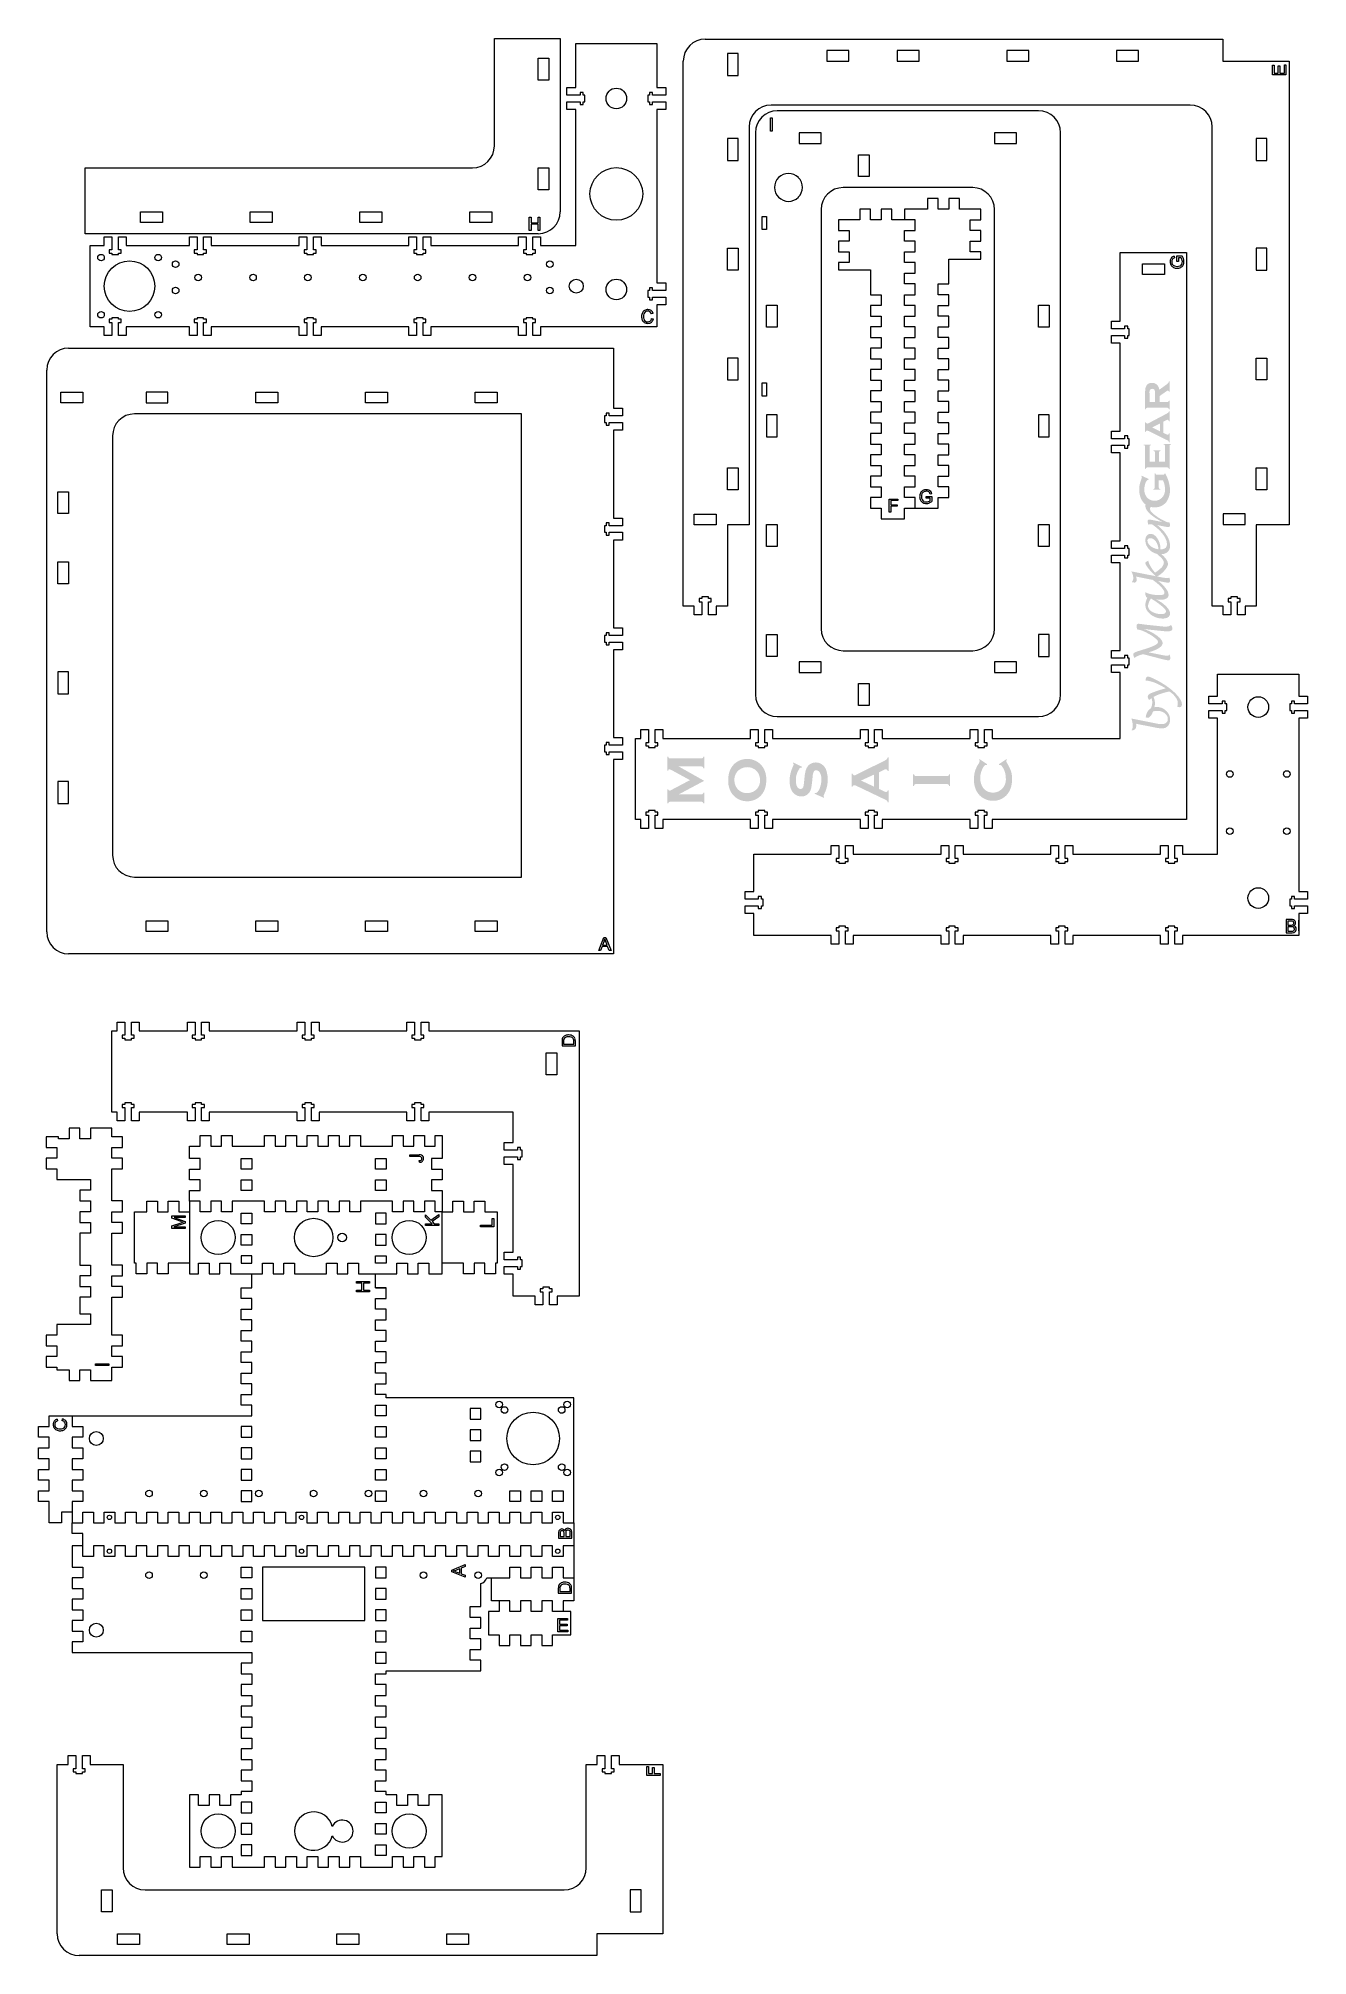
# Model space of a CAD drawing. Header units: millimetres. Extents: x 936 to 2708, y -212 to 661.
# Drawn here: x 936 to 1515, y -212 to 661 of the extents above.
import ezdxf

# ---------------------------------------------------------------- set-up
doc = ezdxf.new("R2010")
doc.units = ezdxf.units.MM
doc.header["$MEASUREMENT"] = 0
doc.layers.add('Text Outline', color=5, linetype='Continuous')
doc.layers.add('Text Raster', color=1, linetype='Continuous')

msp = doc.modelspace()

# ---------------------------------------------------------------- hatches: boundary and pattern name
at = {"layer": 'Text Raster', "lineweight": 0}
h = msp.add_hatch(color=7, dxfattribs=at)
h.paths.add_polyline_path([(1447.19, 498.42), (1447.19, 495.75), (1450.73, 495.75), (1450.76, 495.75), (1450.78, 495.75), (1450.8, 495.75), (1450.81, 495.75), (1450.83, 495.76), (1450.84, 495.76), (1450.86, 495.76), (1450.87, 495.76), (1450.89, 495.76), (1450.9, 495.77), (1450.92, 495.77), (1450.93, 495.77), (1450.95, 495.78), (1450.96, 495.78), (1450.98, 495.79), (1450.99, 495.79), (1451.01, 495.8), (1451.02, 495.8), (1451.04, 495.81), (1451.05, 495.81), (1451.07, 495.82), (1451.08, 495.82), (1451.1, 495.83), (1451.11, 495.84), (1451.12, 495.84), (1451.14, 495.85), (1451.15, 495.86), (1451.17, 495.87), (1451.18, 495.87), (1451.19, 495.88), (1451.21, 495.89), (1451.22, 495.9), (1451.23, 495.92), (1451.24, 495.93), (1451.26, 495.94), (1451.27, 495.95), (1451.28, 495.97), (1451.29, 495.98), (1451.3, 496), (1451.31, 496.01), (1451.32, 496.02), (1451.33, 496.04), (1451.34, 496.05), (1451.35, 496.07), (1451.36, 496.09), (1451.37, 496.1), (1451.38, 496.12), (1451.39, 496.13), (1451.4, 496.15), (1451.41, 496.17), (1451.41, 496.18), (1451.42, 496.2), (1451.43, 496.22), (1451.44, 496.23), (1451.44, 496.25), (1451.45, 496.27), (1451.45, 496.28), (1451.46, 496.3), (1451.46, 496.32), (1451.47, 496.34), (1451.47, 496.35), (1451.47, 496.37), (1451.48, 496.39), (1451.75, 496.39), (1451.75, 492.45), (1451.48, 492.45), (1451.47, 492.48), (1451.46, 492.52), (1451.45, 492.55), (1451.43, 492.58), (1451.42, 492.62), (1451.41, 492.65), (1451.39, 492.68), (1451.38, 492.71), (1451.36, 492.74), (1451.34, 492.77), (1451.32, 492.8), (1451.3, 492.83), (1451.28, 492.86), (1451.26, 492.89), (1451.24, 492.92), (1451.22, 492.94), (1451.21, 492.95), (1451.19, 492.96), (1451.18, 492.97), (1451.17, 492.98), (1451.16, 492.99), (1451.14, 493), (1451.13, 493.01), (1451.11, 493.02), (1451.1, 493.02), (1451.09, 493.03), (1451.07, 493.04), (1451.06, 493.04), (1451.04, 493.05), (1451.03, 493.06), (1451.01, 493.06), (1451, 493.07), (1450.98, 493.07), (1450.96, 493.07), (1450.95, 493.08), (1450.93, 493.08), (1450.92, 493.08), (1450.9, 493.09), (1450.88, 493.09), (1450.87, 493.09), (1450.85, 493.09), (1450.84, 493.09), (1450.82, 493.09), (1450.8, 493.09), (1450.79, 493.09), (1450.77, 493.09), (1450.76, 493.09), (1450.74, 493.09), (1441.64, 493.09), (1441.61, 493.09), (1441.59, 493.09), (1441.58, 493.09), (1441.56, 493.08), (1441.55, 493.08), (1441.53, 493.08), (1441.52, 493.08), (1441.5, 493.08), (1441.49, 493.07), (1441.47, 493.07), (1441.46, 493.07), (1441.44, 493.06), (1441.43, 493.06), (1441.41, 493.06), (1441.4, 493.05), (1441.38, 493.05), (1441.37, 493.04), (1441.35, 493.04), (1441.34, 493.03), (1441.32, 493.03), (1441.31, 493.02), (1441.29, 493.02), (1441.28, 493.01), (1441.27, 493), (1441.25, 493), (1441.24, 492.99), (1441.22, 492.98), (1441.21, 492.97), (1441.2, 492.97), (1441.17, 492.95), (1441.16, 492.94), (1441.15, 492.92), (1441.13, 492.91), (1441.12, 492.9), (1441.11, 492.89), (1441.1, 492.87), (1441.09, 492.86), (1441.08, 492.84), (1441.07, 492.83), (1441.05, 492.81), (1441.04, 492.8), (1441.03, 492.78), (1441.02, 492.77), (1441.02, 492.75), (1441.01, 492.74), (1441, 492.72), (1440.99, 492.71), (1440.98, 492.69), (1440.97, 492.67), (1440.97, 492.66), (1440.96, 492.64), (1440.95, 492.62), (1440.95, 492.61), (1440.94, 492.59), (1440.93, 492.57), (1440.93, 492.56), (1440.92, 492.54), (1440.92, 492.52), (1440.91, 492.5), (1440.91, 492.49), (1440.91, 492.47), (1440.9, 492.45), (1440.63, 492.45), (1440.63, 499.74), (1440.63, 500.29), (1440.66, 500.83), (1440.71, 501.37), (1440.77, 501.91), (1440.79, 502), (1440.81, 502.09), (1440.83, 502.17), (1440.85, 502.26), (1440.88, 502.35), (1440.91, 502.43), (1440.94, 502.52), (1440.97, 502.6), (1441, 502.68), (1441.04, 502.77), (1441.08, 502.85), (1441.12, 502.93), (1441.16, 503.01), (1441.2, 503.09), (1441.24, 503.17), (1441.29, 503.24), (1441.34, 503.32), (1441.39, 503.39), (1441.45, 503.46), (1441.51, 503.53), (1441.57, 503.6), (1441.63, 503.67), (1441.7, 503.73), (1441.77, 503.8), (1441.8, 503.83), (1441.84, 503.86), (1441.88, 503.89), (1441.91, 503.91), (1441.95, 503.94), (1441.99, 503.97), (1442.03, 504), (1442.07, 504.02), (1442.11, 504.05), (1442.15, 504.07), (1442.19, 504.1), (1442.23, 504.12), (1442.27, 504.15), (1442.32, 504.17), (1442.36, 504.19), (1442.4, 504.21), (1442.45, 504.23), (1442.49, 504.25), (1442.53, 504.27), (1442.58, 504.29), (1442.62, 504.3), (1442.67, 504.32), (1442.71, 504.33), (1442.76, 504.35), (1442.8, 504.36), (1442.85, 504.37), (1442.9, 504.38), (1442.94, 504.4), (1442.99, 504.41), (1443.03, 504.42), (1443.08, 504.42), (1443.13, 504.43), (1443.22, 504.44), (1443.31, 504.45), (1443.4, 504.46), (1443.5, 504.46), (1443.59, 504.46), (1443.68, 504.46), (1443.77, 504.45), (1443.85, 504.45), (1443.92, 504.44), (1444, 504.44), (1444.07, 504.44), (1444.14, 504.44), (1444.21, 504.43), (1444.28, 504.42), (1444.35, 504.41), (1444.42, 504.4), (1444.49, 504.39), (1444.56, 504.37), (1444.63, 504.36), (1444.7, 504.34), (1444.77, 504.32), (1444.84, 504.3), (1444.91, 504.28), (1444.98, 504.26), (1445.04, 504.23), (1445.11, 504.21), (1445.18, 504.18), (1445.24, 504.15), (1445.31, 504.12), (1445.37, 504.09), (1445.44, 504.06), (1445.5, 504.02), (1445.56, 503.99), (1445.62, 503.95), (1445.68, 503.91), (1445.74, 503.87), (1445.8, 503.83), (1445.86, 503.79), (1445.91, 503.75), (1445.97, 503.71), (1446.03, 503.65), (1446.08, 503.59), (1446.14, 503.52), (1446.19, 503.46), (1446.24, 503.4), (1446.29, 503.33), (1446.34, 503.26), (1446.39, 503.19), (1446.44, 503.12), (1446.49, 503.05), (1446.53, 502.98), (1446.57, 502.91), (1446.61, 502.83), (1446.65, 502.76), (1446.69, 502.68), (1446.73, 502.61), (1446.76, 502.53), (1446.8, 502.45), (1446.83, 502.37), (1446.86, 502.29), (1446.88, 502.21), (1446.91, 502.13), (1446.93, 502.05), (1446.96, 501.97), (1446.98, 501.89), (1446.99, 501.81), (1447.01, 501.73), (1447.03, 501.64), (1447.04, 501.56), (1447.05, 501.48), (1447.06, 501.4), (1447.07, 501.31), (1450, 503.42), (1450.29, 503.63), (1450.43, 503.74), (1450.57, 503.86), (1450.71, 503.97), (1450.84, 504.09), (1450.97, 504.22), (1451.1, 504.34), (1451.14, 504.38), (1451.17, 504.42), (1451.2, 504.47), (1451.23, 504.51), (1451.26, 504.56), (1451.29, 504.61), (1451.32, 504.66), (1451.34, 504.7), (1451.37, 504.75), (1451.39, 504.81), (1451.41, 504.86), (1451.42, 504.91), (1451.44, 504.96), (1451.45, 505.01), (1451.47, 505.07), (1451.48, 505.12), (1451.75, 505.12), (1451.75, 500.44), (1451.48, 500.44), (1451.47, 500.46), (1451.47, 500.48), (1451.46, 500.5), (1451.45, 500.53), (1451.44, 500.55), (1451.43, 500.57), (1451.43, 500.59), (1451.42, 500.61), (1451.4, 500.63), (1451.39, 500.64), (1451.38, 500.66), (1451.37, 500.68), (1451.36, 500.7), (1451.34, 500.72), (1451.33, 500.74), (1451.32, 500.75), (1451.3, 500.77), (1451.29, 500.79), (1451.27, 500.8), (1451.25, 500.82), (1451.24, 500.83), (1451.22, 500.85), (1451.2, 500.86), (1451.18, 500.88), (1451.17, 500.89), (1451.15, 500.9), (1451.13, 500.91), (1451.11, 500.92), (1451.09, 500.93), (1451.07, 500.94), (1451.05, 500.95), (1451.03, 500.96), (1451.01, 500.96), (1450.99, 500.96), (1450.96, 500.95), (1450.94, 500.95), (1450.92, 500.95), (1450.89, 500.94), (1450.87, 500.94), (1450.85, 500.93), (1450.83, 500.92), (1450.8, 500.92), (1450.78, 500.91), (1450.76, 500.9), (1450.74, 500.89), (1450.71, 500.88), (1450.69, 500.87), (1450.67, 500.86), (1450.65, 500.85), (1450.63, 500.84), (1450.61, 500.83), (1450.59, 500.82), (1450.57, 500.81), (1450.55, 500.79), (1450.53, 500.78), (1450.51, 500.77), (1450.49, 500.75), (1450.47, 500.74), (1450.45, 500.72), (1450.43, 500.71), (1450.42, 500.69), (1450.4, 500.68), (1450.38, 500.66), (1450.37, 500.64)], flags=0)
h.paths.add_polyline_path([(1442.64, 495.75), (1445.17, 495.75), (1445.17, 499.76), (1445.16, 499.93), (1445.16, 500.02), (1445.16, 500.11), (1445.15, 500.19), (1445.14, 500.28), (1445.13, 500.36), (1445.12, 500.45), (1445.11, 500.53), (1445.09, 500.62), (1445.07, 500.7), (1445.06, 500.78), (1445.04, 500.87), (1445.01, 500.95), (1444.99, 501.03), (1444.97, 501.11), (1444.96, 501.13), (1444.95, 501.15), (1444.94, 501.17), (1444.93, 501.18), (1444.93, 501.2), (1444.92, 501.22), (1444.91, 501.24), (1444.9, 501.25), (1444.89, 501.27), (1444.87, 501.29), (1444.86, 501.3), (1444.85, 501.32), (1444.84, 501.34), (1444.83, 501.35), (1444.81, 501.37), (1444.8, 501.39), (1444.79, 501.4), (1444.77, 501.42), (1444.76, 501.43), (1444.74, 501.45), (1444.73, 501.46), (1444.71, 501.48), (1444.7, 501.49), (1444.68, 501.5), (1444.66, 501.52), (1444.65, 501.53), (1444.63, 501.54), (1444.61, 501.56), (1444.6, 501.57), (1444.58, 501.58), (1444.56, 501.59), (1444.54, 501.6), (1444.52, 501.61), (1444.5, 501.62), (1444.48, 501.63), (1444.47, 501.64), (1444.45, 501.65), (1444.43, 501.66), (1444.41, 501.67), (1444.39, 501.67), (1444.37, 501.68), (1444.35, 501.69), (1444.33, 501.7), (1444.31, 501.7), (1444.29, 501.71), (1444.27, 501.71), (1444.25, 501.72), (1444.23, 501.72), (1444.2, 501.72), (1444.18, 501.73), (1444.16, 501.73), (1444.14, 501.73), (1444.12, 501.74), (1444.1, 501.74), (1444.08, 501.74), (1444.06, 501.74), (1444.04, 501.74), (1444.02, 501.74), (1444, 501.74), (1443.98, 501.74), (1443.96, 501.74), (1443.94, 501.74), (1443.92, 501.73), (1443.91, 501.73), (1443.87, 501.73), (1443.84, 501.73), (1443.8, 501.73), (1443.77, 501.73), (1443.74, 501.72), (1443.7, 501.72), (1443.67, 501.71), (1443.63, 501.71), (1443.6, 501.7), (1443.57, 501.69), (1443.53, 501.68), (1443.5, 501.67), (1443.47, 501.66), (1443.43, 501.65), (1443.4, 501.64), (1443.37, 501.62), (1443.34, 501.61), (1443.3, 501.59), (1443.27, 501.58), (1443.24, 501.56), (1443.21, 501.54), (1443.18, 501.52), (1443.15, 501.5), (1443.12, 501.48), (1443.1, 501.46), (1443.07, 501.44), (1443.04, 501.42), (1443.02, 501.4), (1442.99, 501.37), (1442.97, 501.35), (1442.94, 501.33), (1442.92, 501.3), (1442.9, 501.26), (1442.87, 501.21), (1442.85, 501.17), (1442.83, 501.13), (1442.81, 501.08), (1442.79, 501.04), (1442.77, 500.99), (1442.75, 500.94), (1442.74, 500.9), (1442.72, 500.85), (1442.71, 500.8), (1442.69, 500.75), (1442.68, 500.7), (1442.67, 500.66), (1442.66, 500.61), (1442.65, 500.56), (1442.64, 500.51), (1442.63, 500.46), (1442.63, 500.41), (1442.62, 500.36), (1442.62, 500.31), (1442.62, 500.26), (1442.61, 500.21), (1442.61, 500.16), (1442.61, 500.11), (1442.61, 500.06), (1442.62, 500.01), (1442.62, 499.96), (1442.62, 499.91), (1442.63, 499.86), (1442.64, 499.81), (1442.64, 499.76)], flags=0)
h = msp.add_hatch(color=7, dxfattribs=at)
h.paths.add_polyline_path([(1450.11, 487.38), (1448.97, 486.77), (1448.97, 481.65), (1450.18, 481.07), (1450.27, 481.04), (1450.31, 481.02), (1450.35, 481), (1450.39, 480.99), (1450.43, 480.97), (1450.48, 480.96), (1450.52, 480.94), (1450.56, 480.93), (1450.61, 480.92), (1450.65, 480.91), (1450.69, 480.9), (1450.74, 480.89), (1450.78, 480.88), (1450.83, 480.87), (1450.87, 480.87), (1450.88, 480.87), (1450.9, 480.87), (1450.91, 480.87), (1450.93, 480.87), (1450.95, 480.87), (1450.96, 480.87), (1450.98, 480.88), (1450.99, 480.88), (1451.01, 480.88), (1451.02, 480.88), (1451.04, 480.89), (1451.05, 480.89), (1451.07, 480.9), (1451.08, 480.9), (1451.1, 480.91), (1451.11, 480.91), (1451.13, 480.92), (1451.14, 480.93), (1451.15, 480.93), (1451.17, 480.94), (1451.18, 480.95), (1451.19, 480.96), (1451.21, 480.96), (1451.22, 480.97), (1451.23, 480.98), (1451.25, 480.99), (1451.26, 481), (1451.27, 481.01), (1451.28, 481.02), (1451.29, 481.03), (1451.3, 481.04), (1451.31, 481.05), (1451.32, 481.06), (1451.33, 481.08), (1451.34, 481.09), (1451.35, 481.1), (1451.36, 481.11), (1451.37, 481.12), (1451.38, 481.14), (1451.39, 481.15), (1451.4, 481.16), (1451.4, 481.18), (1451.41, 481.19), (1451.42, 481.2), (1451.42, 481.22), (1451.43, 481.23), (1451.44, 481.25), (1451.44, 481.26), (1451.45, 481.28), (1451.45, 481.29), (1451.46, 481.31), (1451.46, 481.32), (1451.46, 481.34), (1451.47, 481.35), (1451.47, 481.37), (1451.47, 481.38), (1451.47, 481.4), (1451.48, 481.41), (1451.48, 481.43), (1451.48, 481.44), (1451.48, 481.46), (1451.48, 481.48), (1451.48, 481.49), (1451.48, 481.51), (1451.75, 481.51), (1451.75, 477.41), (1451.48, 477.41), (1451.47, 477.45), (1451.46, 477.48), (1451.45, 477.52), (1451.44, 477.56), (1451.43, 477.59), (1451.42, 477.63), (1451.41, 477.67), (1451.4, 477.7), (1451.38, 477.74), (1451.36, 477.77), (1451.35, 477.81), (1451.33, 477.84), (1451.31, 477.87), (1451.29, 477.91), (1451.27, 477.94), (1451.25, 477.97), (1451.21, 478.01), (1451.18, 478.04), (1451.14, 478.07), (1451.1, 478.1), (1451.06, 478.13), (1451.02, 478.16), (1450.98, 478.19), (1450.94, 478.22), (1450.9, 478.25), (1450.85, 478.27), (1450.81, 478.3), (1450.76, 478.32), (1450.72, 478.34), (1450.67, 478.36), (1450.63, 478.38), (1450.58, 478.4), (1442.36, 482.47), (1442.31, 482.49), (1442.26, 482.51), (1442.21, 482.53), (1442.16, 482.55), (1442.11, 482.57), (1442.06, 482.59), (1442.01, 482.6), (1441.96, 482.62), (1441.91, 482.63), (1441.85, 482.64), (1441.8, 482.66), (1441.75, 482.67), (1441.7, 482.68), (1441.64, 482.68), (1441.59, 482.69), (1441.54, 482.7), (1441.52, 482.7), (1441.51, 482.7), (1441.5, 482.69), (1441.48, 482.69), (1441.47, 482.69), (1441.46, 482.69), (1441.44, 482.69), (1441.43, 482.69), (1441.42, 482.68), (1441.4, 482.68), (1441.39, 482.68), (1441.38, 482.67), (1441.36, 482.67), (1441.35, 482.67), (1441.33, 482.66), (1441.32, 482.66), (1441.31, 482.65), (1441.29, 482.65), (1441.28, 482.64), (1441.27, 482.63), (1441.25, 482.63), (1441.24, 482.62), (1441.23, 482.61), (1441.21, 482.61), (1441.2, 482.6), (1441.19, 482.59), (1441.18, 482.58), (1441.16, 482.57), (1441.15, 482.57), (1441.14, 482.56), (1441.13, 482.55), (1441.12, 482.54), (1441.11, 482.53), (1441.09, 482.52), (1441.08, 482.51), (1441.07, 482.49), (1441.06, 482.48), (1441.05, 482.47), (1441.04, 482.46), (1441.03, 482.45), (1441.03, 482.44), (1441.02, 482.43), (1441.01, 482.41), (1441, 482.4), (1440.99, 482.39), (1440.98, 482.38), (1440.98, 482.36), (1440.97, 482.35), (1440.96, 482.34), (1440.96, 482.32), (1440.95, 482.31), (1440.95, 482.3), (1440.94, 482.29), (1440.94, 482.27), (1440.93, 482.26), (1440.93, 482.25), (1440.92, 482.23), (1440.92, 482.22), (1440.92, 482.21), (1440.91, 482.19), (1440.91, 482.18), (1440.91, 482.17), (1440.91, 482.15), (1440.9, 482.14), (1440.63, 482.14), (1440.63, 486.46), (1440.9, 486.46), (1440.91, 486.44), (1440.93, 486.41), (1440.94, 486.39), (1440.95, 486.36), (1440.96, 486.34), (1440.98, 486.31), (1440.99, 486.29), (1441.01, 486.26), (1441.03, 486.24), (1441.04, 486.22), (1441.06, 486.2), (1441.08, 486.18), (1441.1, 486.16), (1441.12, 486.14), (1441.15, 486.12), (1441.17, 486.1), (1441.19, 486.08), (1441.21, 486.06), (1441.24, 486.05), (1441.26, 486.03), (1441.29, 486.02), (1441.31, 486), (1441.34, 485.99), (1441.37, 485.98), (1441.39, 485.97), (1441.42, 485.96), (1441.44, 485.95), (1441.47, 485.94), (1441.5, 485.93), (1441.53, 485.92), (1441.55, 485.92), (1441.58, 485.91), (1441.63, 485.92), (1441.66, 485.92), (1441.68, 485.92), (1441.71, 485.92), (1441.74, 485.93), (1441.76, 485.93), (1441.79, 485.93), (1441.82, 485.94), (1441.84, 485.94), (1441.87, 485.95), (1441.89, 485.95), (1441.92, 485.96), (1441.95, 485.97), (1441.97, 485.97), (1442, 485.98), (1442.02, 485.99), (1442.05, 486), (1442.07, 486.01), (1442.1, 486.02), (1442.12, 486.03), (1442.15, 486.04), (1442.17, 486.05), (1442.2, 486.06), (1442.22, 486.07), (1442.25, 486.08), (1442.27, 486.09), (1442.29, 486.11), (1442.32, 486.12), (1442.34, 486.13), (1442.38, 486.16), (1450.36, 490.38), (1450.47, 490.44), (1450.58, 490.5), (1450.69, 490.56), (1450.8, 490.63), (1450.9, 490.7), (1451, 490.77), (1451.11, 490.85), (1451.21, 490.92), (1451.22, 490.94), (1451.23, 490.95), (1451.25, 490.97), (1451.26, 490.98), (1451.27, 491), (1451.29, 491.02), (1451.3, 491.04), (1451.31, 491.05), (1451.32, 491.07), (1451.33, 491.09), (1451.34, 491.11), (1451.35, 491.13), (1451.36, 491.14), (1451.37, 491.16), (1451.38, 491.18), (1451.39, 491.2), (1451.4, 491.22), (1451.41, 491.24), (1451.42, 491.26), (1451.42, 491.28), (1451.43, 491.3), (1451.44, 491.32), (1451.44, 491.34), (1451.45, 491.36), (1451.45, 491.38), (1451.46, 491.4), (1451.46, 491.42), (1451.47, 491.45), (1451.47, 491.47), (1451.47, 491.49), (1451.47, 491.51), (1451.48, 491.53), (1451.75, 491.53), (1451.75, 486.99), (1451.48, 486.99), (1451.47, 487), (1451.47, 487.01), (1451.47, 487.03), (1451.47, 487.04), (1451.46, 487.06), (1451.46, 487.07), (1451.46, 487.08), (1451.45, 487.1), (1451.45, 487.11), (1451.44, 487.12), (1451.44, 487.14), (1451.43, 487.15), (1451.43, 487.17), (1451.42, 487.18), (1451.42, 487.19), (1451.41, 487.21), (1451.4, 487.22), (1451.4, 487.23), (1451.39, 487.25), (1451.38, 487.26), (1451.38, 487.27), (1451.37, 487.28), (1451.36, 487.3), (1451.35, 487.31), (1451.34, 487.32), (1451.33, 487.33), (1451.33, 487.35), (1451.32, 487.36), (1451.31, 487.37), (1451.3, 487.38), (1451.29, 487.39), (1451.28, 487.4), (1451.27, 487.41), (1451.26, 487.43), (1451.24, 487.44), (1451.23, 487.45), (1451.22, 487.46), (1451.21, 487.47), (1451.2, 487.48), (1451.19, 487.49), (1451.17, 487.49), (1451.16, 487.5), (1451.15, 487.51), (1451.14, 487.52), (1451.13, 487.53), (1451.11, 487.54), (1451.1, 487.54), (1451.09, 487.55), (1451.07, 487.56), (1451.06, 487.57), (1451.05, 487.57), (1451.03, 487.58), (1451.02, 487.58), (1451.01, 487.59), (1450.99, 487.59), (1450.98, 487.6), (1450.97, 487.6), (1450.95, 487.61), (1450.94, 487.61), (1450.93, 487.62), (1450.91, 487.62), (1450.9, 487.62), (1450.89, 487.63), (1450.87, 487.63), (1450.85, 487.63), (1450.82, 487.63), (1450.8, 487.63), (1450.77, 487.63), (1450.75, 487.62), (1450.72, 487.62), (1450.7, 487.62), (1450.67, 487.61), (1450.65, 487.61), (1450.62, 487.6), (1450.6, 487.6), (1450.57, 487.59), (1450.55, 487.59), (1450.52, 487.58), (1450.5, 487.57), (1450.47, 487.56), (1450.45, 487.56), (1450.42, 487.55), (1450.4, 487.54), (1450.38, 487.53), (1450.35, 487.52), (1450.33, 487.51), (1450.31, 487.5), (1450.28, 487.49), (1450.26, 487.47), (1450.24, 487.46), (1450.22, 487.45), (1450.19, 487.44), (1450.17, 487.42), (1450.15, 487.41), (1450.13, 487.4)], flags=0)
h.paths.add_polyline_path([(1447.41, 482.41), (1447.41, 485.97), (1443.83, 484.15)], flags=0)
for points in [[(1447.02, 472.76), (1447.02, 468.57), (1449.74, 468.57), (1449.74, 475.64), (1449.74, 475.67), (1449.74, 475.68), (1449.73, 475.7), (1449.73, 475.71), (1449.73, 475.73), (1449.73, 475.75), (1449.73, 475.76), (1449.73, 475.78), (1449.72, 475.79), (1449.72, 475.81), (1449.72, 475.82), (1449.71, 475.84), (1449.71, 475.85), (1449.71, 475.87), (1449.7, 475.88), (1449.7, 475.9), (1449.69, 475.91), (1449.69, 475.93), (1449.68, 475.94), (1449.68, 475.96), (1449.67, 475.97), (1449.66, 475.99), (1449.66, 476), (1449.65, 476.01), (1449.64, 476.03), (1449.64, 476.04), (1449.63, 476.06), (1449.62, 476.07), (1449.61, 476.08), (1449.61, 476.1), (1449.6, 476.11), (1449.59, 476.12), (1449.57, 476.13), (1449.56, 476.15), (1449.55, 476.16), (1449.53, 476.17), (1449.52, 476.18), (1449.51, 476.2), (1449.49, 476.21), (1449.48, 476.22), (1449.46, 476.23), (1449.45, 476.24), (1449.43, 476.25), (1449.42, 476.26), (1449.4, 476.27), (1449.39, 476.28), (1449.37, 476.29), (1449.35, 476.3), (1449.34, 476.3), (1449.32, 476.31), (1449.3, 476.32), (1449.29, 476.33), (1449.27, 476.33), (1449.25, 476.34), (1449.23, 476.34), (1449.22, 476.35), (1449.2, 476.35), (1449.18, 476.36), (1449.16, 476.36), (1449.15, 476.37), (1449.13, 476.37), (1449.11, 476.37), (1449.09, 476.37), (1449.09, 476.65), (1452.39, 476.65), (1452.39, 476.37), (1452.36, 476.36), (1452.33, 476.35), (1452.29, 476.34), (1452.26, 476.33), (1452.23, 476.32), (1452.19, 476.3), (1452.16, 476.29), (1452.13, 476.27), (1452.1, 476.26), (1452.07, 476.24), (1452.04, 476.22), (1452.01, 476.2), (1451.98, 476.18), (1451.95, 476.16), (1451.93, 476.14), (1451.9, 476.12), (1451.89, 476.1), (1451.88, 476.09), (1451.87, 476.08), (1451.86, 476.07), (1451.85, 476.05), (1451.84, 476.04), (1451.84, 476.02), (1451.83, 476.01), (1451.82, 476), (1451.81, 475.98), (1451.81, 475.97), (1451.8, 475.95), (1451.79, 475.94), (1451.79, 475.92), (1451.78, 475.91), (1451.78, 475.89), (1451.77, 475.88), (1451.77, 475.86), (1451.77, 475.84), (1451.76, 475.83), (1451.76, 475.81), (1451.76, 475.8), (1451.75, 475.78), (1451.75, 475.76), (1451.75, 475.75), (1451.75, 475.73), (1451.75, 475.72), (1451.75, 475.7), (1451.75, 475.68), (1451.75, 475.67), (1451.75, 475.65), (1451.75, 475.64), (1451.75, 465.27), (1451.48, 465.27), (1451.47, 465.3), (1451.46, 465.34), (1451.45, 465.37), (1451.43, 465.4), (1451.42, 465.44), (1451.41, 465.47), (1451.39, 465.5), (1451.38, 465.53), (1451.36, 465.56), (1451.34, 465.59), (1451.32, 465.62), (1451.3, 465.65), (1451.28, 465.68), (1451.26, 465.71), (1451.24, 465.74), (1451.22, 465.76), (1451.21, 465.77), (1451.19, 465.78), (1451.18, 465.79), (1451.17, 465.8), (1451.16, 465.81), (1451.14, 465.82), (1451.13, 465.83), (1451.11, 465.84), (1451.1, 465.84), (1451.09, 465.85), (1451.07, 465.86), (1451.06, 465.86), (1451.04, 465.87), (1451.03, 465.88), (1451.01, 465.88), (1451, 465.89), (1450.98, 465.89), (1450.96, 465.89), (1450.95, 465.9), (1450.93, 465.9), (1450.92, 465.9), (1450.9, 465.91), (1450.88, 465.91), (1450.87, 465.91), (1450.85, 465.91), (1450.84, 465.91), (1450.82, 465.91), (1450.8, 465.91), (1450.79, 465.91), (1450.77, 465.91), (1450.76, 465.91), (1450.74, 465.91), (1441.64, 465.91), (1441.61, 465.91), (1441.59, 465.91), (1441.58, 465.91), (1441.56, 465.91), (1441.55, 465.9), (1441.53, 465.9), (1441.52, 465.9), (1441.5, 465.9), (1441.49, 465.89), (1441.47, 465.89), (1441.46, 465.89), (1441.44, 465.88), (1441.43, 465.88), (1441.41, 465.88), (1441.4, 465.87), (1441.38, 465.87), (1441.37, 465.86), (1441.35, 465.86), (1441.34, 465.85), (1441.32, 465.85), (1441.31, 465.84), (1441.29, 465.84), (1441.28, 465.83), (1441.27, 465.82), (1441.25, 465.82), (1441.24, 465.81), (1441.22, 465.8), (1441.21, 465.79), (1441.2, 465.79), (1441.17, 465.77), (1441.16, 465.76), (1441.15, 465.75), (1441.13, 465.73), (1441.12, 465.72), (1441.11, 465.71), (1441.1, 465.69), (1441.09, 465.68), (1441.08, 465.66), (1441.07, 465.65), (1441.05, 465.63), (1441.04, 465.62), (1441.03, 465.6), (1441.02, 465.59), (1441.02, 465.57), (1441.01, 465.56), (1441, 465.54), (1440.99, 465.53), (1440.98, 465.51), (1440.97, 465.49), (1440.97, 465.48), (1440.96, 465.46), (1440.95, 465.44), (1440.95, 465.43), (1440.94, 465.41), (1440.93, 465.39), (1440.93, 465.38), (1440.92, 465.36), (1440.92, 465.34), (1440.91, 465.32), (1440.91, 465.31), (1440.91, 465.29), (1440.9, 465.27), (1440.63, 465.27), (1440.63, 475.33), (1440.63, 475.36), (1440.62, 475.38), (1440.62, 475.39), (1440.62, 475.41), (1440.62, 475.42), (1440.62, 475.44), (1440.62, 475.45), (1440.62, 475.47), (1440.61, 475.49), (1440.61, 475.5), (1440.61, 475.52), (1440.6, 475.53), (1440.6, 475.55), (1440.6, 475.56), (1440.59, 475.58), (1440.59, 475.59), (1440.58, 475.61), (1440.58, 475.63), (1440.57, 475.64), (1440.57, 475.66), (1440.56, 475.67), (1440.55, 475.68), (1440.55, 475.7), (1440.54, 475.71), (1440.53, 475.73), (1440.53, 475.74), (1440.52, 475.76), (1440.51, 475.77), (1440.5, 475.78), (1440.49, 475.8), (1440.49, 475.81), (1440.47, 475.82), (1440.46, 475.84), (1440.45, 475.85), (1440.44, 475.86), (1440.42, 475.87), (1440.41, 475.88), (1440.4, 475.9), (1440.38, 475.91), (1440.37, 475.92), (1440.35, 475.93), (1440.34, 475.94), (1440.32, 475.95), (1440.31, 475.96), (1440.29, 475.97), (1440.28, 475.98), (1440.26, 475.99), (1440.24, 476), (1440.23, 476), (1440.21, 476.01), (1440.2, 476.02), (1440.18, 476.02), (1440.16, 476.03), (1440.14, 476.04), (1440.13, 476.04), (1440.11, 476.05), (1440.09, 476.05), (1440.08, 476.06), (1440.06, 476.06), (1440.04, 476.07), (1440.02, 476.07), (1440.01, 476.07), (1439.99, 476.07), (1439.99, 476.34), (1443.29, 476.34), (1443.29, 476.07), (1443.25, 476.06), (1443.22, 476.05), (1443.19, 476.04), (1443.15, 476.03), (1443.12, 476.02), (1443.09, 476), (1443.05, 475.99), (1443.02, 475.97), (1442.99, 475.95), (1442.96, 475.93), (1442.93, 475.92), (1442.9, 475.9), (1442.87, 475.88), (1442.84, 475.85), (1442.81, 475.83), (1442.78, 475.81), (1442.77, 475.8), (1442.76, 475.79), (1442.75, 475.77), (1442.75, 475.76), (1442.74, 475.75), (1442.73, 475.73), (1442.72, 475.72), (1442.71, 475.7), (1442.71, 475.69), (1442.7, 475.68), (1442.69, 475.66), (1442.69, 475.65), (1442.68, 475.63), (1442.67, 475.61), (1442.67, 475.6), (1442.66, 475.58), (1442.66, 475.57), (1442.66, 475.55), (1442.65, 475.54), (1442.65, 475.52), (1442.65, 475.5), (1442.64, 475.49), (1442.64, 475.47), (1442.64, 475.46), (1442.64, 475.44), (1442.64, 475.42), (1442.64, 475.41), (1442.64, 475.39), (1442.64, 475.38), (1442.64, 475.36), (1442.64, 475.34), (1442.64, 475.33), (1442.64, 468.57), (1445.09, 468.57), (1445.09, 472.76), (1445.09, 472.79), (1445.09, 472.81), (1445.08, 472.83), (1445.08, 472.84), (1445.08, 472.86), (1445.08, 472.87), (1445.08, 472.89), (1445.08, 472.9), (1445.07, 472.92), (1445.07, 472.93), (1445.07, 472.95), (1445.06, 472.96), (1445.06, 472.98), (1445.06, 472.99), (1445.05, 473.01), (1445.05, 473.03), (1445.04, 473.04), (1445.04, 473.05), (1445.03, 473.07), (1445.03, 473.08), (1445.02, 473.1), (1445.01, 473.11), (1445.01, 473.13), (1445, 473.14), (1444.99, 473.16), (1444.99, 473.17), (1444.98, 473.18), (1444.97, 473.2), (1444.96, 473.21), (1444.96, 473.22), (1444.95, 473.24), (1444.93, 473.25), (1444.92, 473.26), (1444.91, 473.27), (1444.9, 473.29), (1444.88, 473.3), (1444.87, 473.31), (1444.86, 473.32), (1444.84, 473.33), (1444.83, 473.35), (1444.81, 473.36), (1444.8, 473.37), (1444.78, 473.38), (1444.77, 473.39), (1444.75, 473.4), (1444.74, 473.41), (1444.72, 473.42), (1444.71, 473.42), (1444.69, 473.43), (1444.67, 473.44), (1444.66, 473.45), (1444.64, 473.46), (1444.62, 473.46), (1444.61, 473.47), (1444.59, 473.47), (1444.57, 473.48), (1444.55, 473.49), (1444.54, 473.49), (1444.52, 473.5), (1444.5, 473.5), (1444.48, 473.5), (1444.47, 473.51), (1444.45, 473.51), (1444.45, 473.78), (1447.67, 473.78), (1447.67, 473.51), (1447.63, 473.5), (1447.6, 473.49), (1447.57, 473.48), (1447.53, 473.46), (1447.5, 473.45), (1447.47, 473.44), (1447.43, 473.42), (1447.4, 473.4), (1447.37, 473.39), (1447.34, 473.37), (1447.31, 473.35), (1447.28, 473.33), (1447.25, 473.31), (1447.22, 473.29), (1447.19, 473.27), (1447.17, 473.25), (1447.16, 473.23), (1447.15, 473.22), (1447.14, 473.21), (1447.13, 473.2), (1447.12, 473.18), (1447.11, 473.17), (1447.1, 473.15), (1447.09, 473.14), (1447.09, 473.13), (1447.08, 473.11), (1447.07, 473.1), (1447.06, 473.08), (1447.06, 473.07), (1447.05, 473.05), (1447.05, 473.04), (1447.04, 473.02), (1447.04, 473), (1447.03, 472.99), (1447.03, 472.97), (1447.03, 472.96), (1447.03, 472.94), (1447.02, 472.92), (1447.02, 472.91), (1447.02, 472.89), (1447.02, 472.88), (1447.02, 472.86), (1447.02, 472.84), (1447.02, 472.83), (1447.02, 472.81), (1447.02, 472.8), (1447.02, 472.78)], [(1442.13, 381.71), (1442.15, 381.71), (1442.83, 381.9), (1443.51, 382.11), (1444.18, 382.35), (1444.85, 382.6), (1445.11, 382.7), (1445.38, 382.82), (1445.64, 382.94), (1445.9, 383.07), (1446.15, 383.2), (1446.4, 383.34), (1446.65, 383.49), (1447.02, 383.73), (1447.14, 383.81), (1447.27, 383.9), (1447.39, 383.99), (1447.51, 384.09), (1447.62, 384.18), (1447.74, 384.29), (1447.89, 384.43), (1447.93, 384.47), (1447.98, 384.51), (1448.02, 384.56), (1448.06, 384.6), (1448.1, 384.65), (1448.13, 384.7), (1448.17, 384.74), (1448.2, 384.79), (1448.24, 384.84), (1448.27, 384.89), (1448.3, 384.94), (1448.33, 384.99), (1448.36, 385.05), (1448.39, 385.1), (1448.42, 385.15), (1448.44, 385.2), (1448.46, 385.24), (1448.49, 385.29), (1448.51, 385.34), (1448.52, 385.38), (1448.54, 385.43), (1448.56, 385.48), (1448.57, 385.53), (1448.58, 385.58), (1448.59, 385.62), (1448.6, 385.67), (1448.61, 385.72), (1448.61, 385.76), (1448.62, 385.81), (1448.62, 385.86), (1448.62, 385.91), (1448.61, 386.01), (1448.59, 386.12), (1448.57, 386.22), (1448.55, 386.33), (1448.53, 386.38), (1448.52, 386.43), (1448.51, 386.48), (1448.49, 386.54), (1448.47, 386.59), (1448.45, 386.64), (1448.44, 386.69), (1448.42, 386.74), (1448.4, 386.79), (1448.37, 386.84), (1448.35, 386.89), (1448.33, 386.94), (1448.3, 386.99), (1448.28, 387.03), (1448.25, 387.08), (1448.23, 387.13), (1448.17, 387.22), (1448.11, 387.31), (1448.05, 387.4), (1447.99, 387.48), (1447.78, 387.72), (1447.56, 387.96), (1447.33, 388.19), (1447.1, 388.42), (1446.86, 388.63), (1446.62, 388.84), (1446.37, 389.05), (1446.12, 389.24), (1445.79, 389.48), (1445.45, 389.72), (1445.12, 389.94), (1444.77, 390.16), (1444.42, 390.38), (1444.07, 390.58), (1443.71, 390.78), (1443.35, 390.96), (1442.95, 391.16), (1442.54, 391.34), (1442.13, 391.52), (1441.72, 391.69), (1441.3, 391.86), (1440.88, 392.01), (1440.46, 392.16), (1440.03, 392.3), (1448.27, 391.44), (1448.93, 391.37), (1449.59, 391.32), (1450.13, 391.29), (1450.4, 391.28), (1450.68, 391.28), (1450.79, 391.27), (1450.91, 391.26), (1451.02, 391.26), (1451.14, 391.26), (1451.25, 391.27), (1451.37, 391.28), (1451.49, 391.29), (1451.6, 391.31), (1451.72, 391.33), (1451.83, 391.35), (1451.94, 391.38), (1452.06, 391.41), (1452.17, 391.45), (1452.27, 391.49), (1452.38, 391.53), (1452.49, 391.57), (1452.5, 391.58), (1452.52, 391.59), (1452.53, 391.59), (1452.55, 391.6), (1452.57, 391.61), (1452.58, 391.62), (1452.6, 391.63), (1452.61, 391.63), (1452.63, 391.64), (1452.64, 391.65), (1452.66, 391.66), (1452.67, 391.67), (1452.69, 391.68), (1452.7, 391.69), (1452.72, 391.7), (1452.73, 391.71), (1452.75, 391.73), (1452.76, 391.74), (1452.78, 391.75), (1452.79, 391.76), (1452.8, 391.77), (1452.82, 391.79), (1452.83, 391.8), (1452.84, 391.81), (1452.85, 391.83), (1452.87, 391.84), (1452.88, 391.86), (1452.89, 391.87), (1452.9, 391.89), (1452.91, 391.9), (1452.92, 391.92), (1452.93, 391.93), (1452.94, 391.95), (1452.95, 391.96), (1452.96, 391.98), (1452.97, 391.99), (1452.98, 392.01), (1452.99, 392.03), (1453, 392.04), (1453.01, 392.06), (1453.02, 392.08), (1453.02, 392.1), (1453.03, 392.11), (1453.04, 392.13), (1453.04, 392.15), (1453.05, 392.16), (1453.05, 392.18), (1453.06, 392.2), (1453.06, 392.22), (1453.07, 392.23), (1453.07, 392.25), (1453.08, 392.27), (1453.08, 392.29), (1453.08, 392.31), (1453.09, 392.32), (1453.09, 392.34), (1453.09, 392.36), (1453.09, 392.38), (1453.1, 392.39), (1453.1, 392.41), (1453.1, 392.43), (1453.1, 392.45), (1453.1, 392.46), (1453.1, 392.48), (1453.09, 392.53), (1453.09, 392.58), (1453.08, 392.63), (1453.08, 392.68), (1453.07, 392.73), (1453.06, 392.78), (1453.05, 392.83), (1453.04, 392.88), (1453.03, 392.93), (1453.01, 392.98), (1453, 393.03), (1452.98, 393.08), (1452.97, 393.13), (1452.95, 393.18), (1452.93, 393.23), (1452.91, 393.27), (1452.86, 393.4), (1452.8, 393.52), (1452.74, 393.64), (1452.67, 393.76), (1452.6, 393.88), (1452.53, 394), (1452.46, 394.12), (1452.39, 394.23), (1452.37, 394.2), (1452.35, 394.18), (1452.32, 394.15), (1452.3, 394.13), (1452.28, 394.1), (1452.26, 394.08), (1452.24, 394.05), (1452.21, 394.03), (1452.19, 394.01), (1452.17, 393.99), (1452.14, 393.96), (1452.12, 393.94), (1452.09, 393.92), (1452.06, 393.9), (1452.04, 393.88), (1452.01, 393.86), (1451.98, 393.84), (1451.96, 393.82), (1451.93, 393.8), (1451.9, 393.79), (1451.87, 393.77), (1451.84, 393.75), (1451.81, 393.74), (1451.78, 393.72), (1451.75, 393.71), (1451.72, 393.69), (1451.69, 393.68), (1451.66, 393.66), (1451.63, 393.65), (1451.6, 393.64), (1451.57, 393.63), (1451.54, 393.62), (1451.35, 393.57), (1451.15, 393.53), (1450.96, 393.49), (1450.76, 393.47), (1450.56, 393.44), (1450.36, 393.43), (1450.16, 393.42), (1449.96, 393.42), (1449.63, 393.42), (1448.6, 393.48), (1442.15, 394.17), (1441.11, 394.28), (1440.44, 394.37), (1439.77, 394.47), (1438.47, 394.64), (1438.3, 394.66), (1438.21, 394.67), (1438.13, 394.68), (1438.05, 394.69), (1437.96, 394.69), (1437.88, 394.7), (1437.79, 394.7), (1437.77, 394.7), (1437.74, 394.7), (1437.71, 394.7), (1437.69, 394.71), (1437.66, 394.71), (1437.63, 394.71), (1437.61, 394.7), (1437.58, 394.7), (1437.55, 394.7), (1437.53, 394.7), (1437.5, 394.69), (1437.47, 394.69), (1437.45, 394.68), (1437.42, 394.68), (1437.39, 394.67), (1437.37, 394.66), (1437.34, 394.65), (1437.31, 394.64), (1437.29, 394.63), (1437.26, 394.62), (1437.24, 394.61), (1437.21, 394.6), (1437.19, 394.59), (1437.16, 394.58), (1437.14, 394.56), (1437.12, 394.55), (1437.1, 394.53), (1437.07, 394.52), (1437.05, 394.5), (1437.03, 394.49), (1437.01, 394.47), (1436.99, 394.45), (1436.97, 394.44), (1436.96, 394.42), (1436.94, 394.4), (1436.93, 394.38), (1436.91, 394.36), (1436.9, 394.34), (1436.89, 394.32), (1436.87, 394.3), (1436.86, 394.28), (1436.85, 394.26), (1436.84, 394.24), (1436.82, 394.21), (1436.81, 394.19), (1436.8, 394.17), (1436.79, 394.15), (1436.78, 394.12), (1436.78, 394.1), (1436.77, 394.08), (1436.76, 394.05), (1436.75, 394.03), (1436.75, 394.01), (1436.74, 393.98), (1436.74, 393.96), (1436.73, 393.93), (1436.73, 393.91), (1436.72, 393.89), (1436.72, 393.86), (1436.72, 393.84), (1436.72, 393.81), (1436.72, 393.79), (1436.71, 393.77), (1436.71, 393.74), (1436.72, 393.66), (1436.73, 393.57), (1436.74, 393.49), (1436.75, 393.4), (1436.76, 393.32), (1436.77, 393.24), (1436.79, 393.15), (1436.81, 393.07), (1436.87, 392.83), (1436.93, 392.59), (1437, 392.35), (1437.08, 392.11), (1437.41, 392.06), (1437.75, 392), (1438.08, 391.93), (1438.41, 391.85), (1438.73, 391.76), (1439.05, 391.66), (1439.37, 391.54), (1439.69, 391.42), (1440.11, 391.24), (1440.52, 391.04), (1440.94, 390.84), (1441.34, 390.64), (1441.75, 390.42), (1442.15, 390.2), (1442.55, 389.97), (1443.65, 389.31), (1444, 389.09), (1444.34, 388.85), (1444.67, 388.6), (1444.99, 388.34), (1445.3, 388.08), (1445.61, 387.8), (1445.65, 387.77), (1445.7, 387.74), (1445.75, 387.71), (1445.79, 387.68), (1445.83, 387.64), (1445.88, 387.61), (1445.92, 387.57), (1445.96, 387.53), (1446, 387.49), (1446.04, 387.45), (1446.07, 387.41), (1446.11, 387.37), (1446.14, 387.32), (1446.18, 387.27), (1446.21, 387.23), (1446.24, 387.18), (1446.27, 387.13), (1446.3, 387.08), (1446.32, 387.03), (1446.35, 386.98), (1446.37, 386.92), (1446.39, 386.87), (1446.41, 386.82), (1446.43, 386.77), (1446.44, 386.71), (1446.46, 386.66), (1446.47, 386.6), (1446.48, 386.55), (1446.49, 386.5), (1446.49, 386.44), (1446.5, 386.39), (1446.5, 386.33), (1446.5, 386.31), (1446.49, 386.28), (1446.49, 386.26), (1446.48, 386.23), (1446.47, 386.21), (1446.46, 386.18), (1446.45, 386.16), (1446.45, 386.13), (1446.44, 386.11), (1446.43, 386.08), (1446.42, 386.06), (1446.41, 386.03), (1446.39, 386.01), (1446.38, 385.99), (1446.37, 385.96), (1446.36, 385.94), (1446.34, 385.92), (1446.33, 385.89), (1446.32, 385.87), (1446.3, 385.85), (1446.29, 385.83), (1446.27, 385.8), (1446.25, 385.78), (1446.24, 385.76), (1446.22, 385.74), (1446.2, 385.72), (1446.19, 385.7), (1446.17, 385.68), (1446.15, 385.66), (1446.13, 385.64), (1446.11, 385.63), (1446.1, 385.61), (1446.01, 385.54), (1445.93, 385.47), (1445.85, 385.41), (1445.76, 385.34), (1445.68, 385.28), (1445.59, 385.22), (1445.5, 385.17), (1445.4, 385.11), (1445, 384.91), (1444.59, 384.71), (1444.18, 384.52), (1443.76, 384.34), (1443.34, 384.17), (1442.92, 384), (1442.49, 383.84), (1441.36, 383.44), (1441.24, 383.4), (1441.12, 383.36), (1440.48, 383.18), (1437.63, 382.29), (1437.24, 382.18), (1437.05, 382.11), (1436.86, 382.04), (1436.67, 381.97), (1436.48, 381.9), (1436.29, 381.82), (1436.02, 381.7), (1435.97, 381.68), (1435.93, 381.65), (1435.89, 381.63), (1435.84, 381.61), (1435.8, 381.58), (1435.76, 381.55), (1435.72, 381.53), (1435.68, 381.5), (1435.64, 381.47), (1435.61, 381.44), (1435.57, 381.41), (1435.53, 381.37), (1435.5, 381.34), (1435.45, 381.29), (1435.44, 381.28), (1435.43, 381.27), (1435.42, 381.26), (1435.4, 381.24), (1435.39, 381.23), (1435.38, 381.21), (1435.37, 381.2), (1435.36, 381.18), (1435.35, 381.17), (1435.34, 381.15), (1435.34, 381.14), (1435.33, 381.12), (1435.32, 381.11), (1435.31, 381.09), (1435.3, 381.07), (1435.3, 381.06), (1435.29, 381.04), (1435.29, 381.02), (1435.28, 381.01), (1435.28, 380.99), (1435.27, 380.97), (1435.27, 380.95), (1435.26, 380.94), (1435.26, 380.92), (1435.26, 380.9), (1435.25, 380.88), (1435.25, 380.87), (1435.25, 380.85), (1435.25, 380.83), (1435.25, 380.81), (1435.25, 380.8), (1435.25, 380.75), (1435.25, 380.7), (1435.26, 380.65), (1435.26, 380.6), (1435.27, 380.55), (1435.28, 380.49), (1435.29, 380.44), (1435.29, 380.39), (1435.3, 380.34), (1435.32, 380.3), (1435.33, 380.25), (1435.34, 380.2), (1435.35, 380.15), (1435.37, 380.1), (1435.39, 380.05), (1435.4, 380), (1435.45, 379.89), (1435.5, 379.77), (1435.55, 379.66), (1435.61, 379.54), (1435.67, 379.43), (1435.73, 379.32), (1435.79, 379.21), (1435.86, 379.11), (1435.91, 379.16), (1435.95, 379.21), (1436, 379.26), (1436.05, 379.31), (1436.1, 379.36), (1436.15, 379.4), (1436.21, 379.45), (1436.26, 379.49), (1436.32, 379.53), (1436.37, 379.57), (1436.43, 379.61), (1436.49, 379.65), (1436.54, 379.69), (1436.6, 379.72), (1436.66, 379.76), (1436.72, 379.79), (1437.13, 379.98), (1437.54, 380.16), (1437.96, 380.32), (1438.38, 380.47), (1439.65, 380.88), (1448.13, 378.68), (1449.1, 378.43), (1449.59, 378.33), (1450.24, 378.2), (1450.4, 378.17), (1450.56, 378.15), (1450.71, 378.13), (1450.87, 378.11), (1451.03, 378.1), (1451.19, 378.09), (1451.35, 378.09), (1451.37, 378.09), (1451.39, 378.09), (1451.41, 378.09), (1451.43, 378.09), (1451.45, 378.09), (1451.47, 378.09), (1451.49, 378.09), (1451.51, 378.09), (1451.53, 378.1), (1451.55, 378.1), (1451.57, 378.11), (1451.59, 378.11), (1451.61, 378.12), (1451.63, 378.12), (1451.65, 378.13), (1451.67, 378.14), (1451.69, 378.15), (1451.71, 378.16), (1451.73, 378.17), (1451.74, 378.18), (1451.76, 378.19), (1451.78, 378.2), (1451.8, 378.21), (1451.81, 378.22), (1451.83, 378.23), (1451.84, 378.25), (1451.86, 378.26), (1451.87, 378.28), (1451.89, 378.29), (1451.9, 378.3), (1451.92, 378.32), (1451.93, 378.33), (1451.95, 378.38), (1451.97, 378.42), (1451.99, 378.47), (1452.01, 378.51), (1452.03, 378.56), (1452.05, 378.6), (1452.06, 378.65), (1452.07, 378.7), (1452.08, 378.75), (1452.09, 378.8), (1452.1, 378.84), (1452.11, 378.89), (1452.11, 378.94), (1452.12, 378.99), (1452.12, 379.04), (1452.12, 379.09), (1452.12, 379.18), (1452.11, 379.27), (1452.1, 379.36), (1452.09, 379.45), (1452.08, 379.54), (1452.06, 379.63), (1452.05, 379.72), (1452.03, 379.81), (1451.91, 380.3), (1451.78, 380.78), (1451.76, 380.76), (1451.75, 380.74), (1451.74, 380.72), (1451.73, 380.71), (1451.72, 380.69), (1451.71, 380.67), (1451.7, 380.66), (1451.68, 380.64), (1451.67, 380.62), (1451.66, 380.61), (1451.64, 380.59), (1451.63, 380.58), (1451.62, 380.56), (1451.6, 380.54), (1451.59, 380.53), (1451.57, 380.51), (1451.56, 380.5), (1451.54, 380.49), (1451.53, 380.47), (1451.51, 380.46), (1451.5, 380.45), (1451.48, 380.43), (1451.46, 380.42), (1451.45, 380.41), (1451.43, 380.4), (1451.41, 380.38), (1451.4, 380.37), (1451.38, 380.36), (1451.36, 380.35), (1451.34, 380.34), (1451.33, 380.33), (1451.31, 380.32), (1451.27, 380.3), (1451.23, 380.28), (1451.19, 380.27), (1451.15, 380.25), (1451.11, 380.24), (1451.07, 380.23), (1451.03, 380.21), (1450.99, 380.2), (1450.95, 380.2), (1450.91, 380.19), (1450.87, 380.18), (1450.82, 380.18), (1450.78, 380.17), (1450.74, 380.17), (1450.7, 380.17), (1450.66, 380.17), (1450.44, 380.17), (1450.23, 380.19), (1450.02, 380.2), (1449.81, 380.23), (1449.23, 380.31), (1448.66, 380.41)], [(1444.84, 356.7), (1444.86, 356.7), (1444.89, 356.81), (1444.91, 356.92), (1444.94, 357.03), (1444.96, 357.15), (1444.99, 357.26), (1445.01, 357.37), (1445.02, 357.48), (1445.04, 357.6), (1445.07, 357.83), (1445.08, 358.07), (1445.1, 358.31), (1445.1, 358.55), (1445.1, 358.81), (1445.09, 358.94), (1445.08, 359.07), (1445.07, 359.2), (1445.06, 359.33), (1445.04, 359.46), (1445.02, 359.59), (1445, 359.72), (1444.98, 359.85), (1444.95, 359.97), (1444.92, 360.1), (1444.89, 360.23), (1444.85, 360.35), (1444.81, 360.48), (1444.77, 360.6), (1444.7, 360.8), (1444.63, 360.99), (1444.54, 361.18), (1444.45, 361.37), (1444.94, 361.63), (1445.44, 361.88), (1445.95, 362.12), (1446.46, 362.34), (1447.11, 362.59), (1447.76, 362.83), (1448.42, 363.05), (1449.08, 363.25), (1449.73, 363.44), (1450.39, 363.59), (1451.05, 363.73), (1451.71, 363.84), (1451.73, 363.84), (1451.94, 363.71), (1452.15, 363.57), (1452.35, 363.43), (1452.55, 363.28), (1452.74, 363.13), (1452.93, 362.97), (1453.12, 362.8), (1453.3, 362.63), (1453.48, 362.46), (1453.65, 362.28), (1453.82, 362.1), (1453.98, 361.91), (1454.14, 361.72), (1454.29, 361.53), (1454.44, 361.33), (1454.69, 360.98), (1454.75, 360.9), (1454.8, 360.82), (1454.85, 360.74), (1454.9, 360.66), (1454.94, 360.57), (1454.99, 360.49), (1455.03, 360.4), (1455.08, 360.32), (1455.12, 360.23), (1455.16, 360.14), (1455.19, 360.06), (1455.23, 359.97), (1455.26, 359.88), (1455.29, 359.79), (1455.32, 359.69), (1455.35, 359.6), (1455.38, 359.51), (1455.4, 359.42), (1455.42, 359.32), (1455.44, 359.23), (1455.46, 359.14), (1455.48, 359.04), (1455.49, 358.95), (1455.51, 358.85), (1455.52, 358.76), (1455.52, 358.66), (1455.53, 358.57), (1455.54, 358.48), (1455.54, 358.38), (1455.54, 358.24), (1455.54, 358.19), (1455.54, 358.15), (1455.54, 358.1), (1455.53, 358.05), (1455.53, 358.01), (1455.53, 357.96), (1455.52, 357.91), (1455.51, 357.87), (1455.51, 357.82), (1455.5, 357.77), (1455.49, 357.73), (1455.48, 357.68), (1455.47, 357.64), (1455.46, 357.59), (1455.44, 357.51), (1455.43, 357.47), (1455.42, 357.43), (1455.4, 357.39), (1455.39, 357.36), (1455.38, 357.32), (1455.36, 357.28), (1455.35, 357.24), (1455.33, 357.21), (1455.31, 357.17), (1455.29, 357.14), (1455.28, 357.1), (1455.26, 357.07), (1455.24, 357.03), (1455.22, 357), (1455.19, 356.97), (1455.26, 356.94), (1455.33, 356.91), (1455.4, 356.89), (1455.48, 356.86), (1455.55, 356.84), (1455.62, 356.82), (1455.69, 356.8), (1455.76, 356.78), (1455.83, 356.77), (1455.89, 356.76), (1455.95, 356.75), (1456.02, 356.74), (1456.08, 356.73), (1456.14, 356.73), (1456.21, 356.72), (1456.27, 356.72), (1456.3, 356.72), (1456.33, 356.72), (1456.36, 356.72), (1456.39, 356.72), (1456.41, 356.72), (1456.44, 356.72), (1456.47, 356.72), (1456.5, 356.72), (1456.53, 356.73), (1456.56, 356.73), (1456.59, 356.74), (1456.62, 356.74), (1456.64, 356.75), (1456.67, 356.76), (1456.7, 356.77), (1456.73, 356.78), (1456.76, 356.79), (1456.78, 356.8), (1456.81, 356.81), (1456.84, 356.83), (1456.86, 356.84), (1456.89, 356.86), (1456.91, 356.87), (1456.94, 356.89), (1456.96, 356.9), (1456.98, 356.92), (1457, 356.94), (1457.03, 356.96), (1457.05, 356.98), (1457.07, 357), (1457.09, 357.02), (1457.11, 357.04), (1457.12, 357.06), (1457.14, 357.09), (1457.16, 357.12), (1457.17, 357.15), (1457.19, 357.18), (1457.2, 357.21), (1457.22, 357.23), (1457.23, 357.26), (1457.24, 357.29), (1457.26, 357.32), (1457.27, 357.35), (1457.28, 357.39), (1457.29, 357.42), (1457.3, 357.45), (1457.31, 357.48), (1457.32, 357.51), (1457.33, 357.54), (1457.34, 357.57), (1457.35, 357.6), (1457.35, 357.64), (1457.36, 357.67), (1457.37, 357.7), (1457.37, 357.73), (1457.38, 357.77), (1457.38, 357.8), (1457.38, 357.83), (1457.39, 357.86), (1457.39, 357.89), (1457.39, 357.93), (1457.39, 357.96), (1457.39, 357.99), (1457.39, 358.02), (1457.38, 358.13), (1457.38, 358.23), (1457.36, 358.34), (1457.35, 358.44), (1457.33, 358.54), (1457.31, 358.65), (1457.29, 358.75), (1457.27, 358.85), (1457.24, 358.95), (1457.21, 359.05), (1457.18, 359.16), (1457.14, 359.25), (1457.11, 359.35), (1457.07, 359.45), (1457.03, 359.55), (1456.99, 359.64), (1456.85, 359.9), (1456.71, 360.15), (1456.57, 360.39), (1456.42, 360.64), (1456.26, 360.88), (1456.09, 361.11), (1455.92, 361.34), (1455.74, 361.57), (1455.29, 362.1), (1454.81, 362.63), (1454.32, 363.13), (1453.81, 363.62), (1453.2, 364.16), (1452.58, 364.69), (1451.94, 365.2), (1451.29, 365.7), (1450.65, 366.15), (1450.01, 366.6), (1449.35, 367.04), (1448.69, 367.46), (1447.99, 367.88), (1447.29, 368.29), (1446.57, 368.69), (1445.24, 369.39), (1444.63, 369.69), (1444, 369.98), (1443.37, 370.25), (1443.29, 370.29), (1443.2, 370.33), (1443.12, 370.37), (1443.03, 370.41), (1442.94, 370.44), (1442.85, 370.47), (1442.76, 370.5), (1442.67, 370.53), (1442.58, 370.55), (1442.49, 370.57), (1442.39, 370.59), (1442.3, 370.61), (1442.21, 370.62), (1442.11, 370.63), (1442.02, 370.64), (1441.92, 370.64), (1441.9, 370.64), (1441.87, 370.64), (1441.84, 370.63), (1441.82, 370.63), (1441.79, 370.63), (1441.76, 370.62), (1441.73, 370.61), (1441.71, 370.61), (1441.68, 370.6), (1441.65, 370.59), (1441.62, 370.58), (1441.6, 370.57), (1441.57, 370.56), (1441.55, 370.54), (1441.52, 370.53), (1441.49, 370.52), (1441.47, 370.5), (1441.45, 370.48), (1441.42, 370.47), (1441.4, 370.45), (1441.38, 370.43), (1441.35, 370.42), (1441.33, 370.4), (1441.31, 370.38), (1441.29, 370.36), (1441.27, 370.34), (1441.25, 370.32), (1441.24, 370.29), (1441.22, 370.27), (1441.2, 370.25), (1441.19, 370.23), (1441.17, 370.2), (1441.13, 370.13), (1441.1, 370.05), (1441.06, 369.97), (1441.03, 369.9), (1441, 369.82), (1440.97, 369.74), (1440.94, 369.66), (1440.91, 369.58), (1440.89, 369.49), (1440.87, 369.41), (1440.85, 369.33), (1440.83, 369.25), (1440.81, 369.16), (1440.79, 369.08), (1440.78, 369), (1440.76, 368.91), (1441.31, 368.84), (1441.86, 368.76), (1442.41, 368.65), (1442.95, 368.53), (1443.48, 368.39), (1444.02, 368.23), (1444.54, 368.06), (1445.06, 367.86), (1445.71, 367.59), (1446.35, 367.3), (1446.98, 366.99), (1447.61, 366.67), (1448.23, 366.34), (1448.84, 366), (1449.45, 365.64), (1450.05, 365.27), (1448.81, 364.96), (1447.59, 364.62), (1446.23, 364.18), (1444.49, 363.56), (1444.12, 363.42), (1443.74, 363.26), (1443.25, 363.05), (1443.13, 363), (1443.01, 362.94), (1442.9, 362.88), (1442.78, 362.82), (1442.67, 362.75), (1442.56, 362.68), (1442.45, 362.6), (1442.42, 362.58), (1442.39, 362.55), (1442.36, 362.52), (1442.33, 362.5), (1442.3, 362.47), (1442.27, 362.44), (1442.24, 362.41), (1442.21, 362.38), (1442.18, 362.34), (1442.16, 362.31), (1442.13, 362.28), (1442.11, 362.25), (1442.08, 362.21), (1442.06, 362.18), (1442.04, 362.14), (1442.02, 362.1), (1442, 362.07), (1441.98, 362.03), (1441.97, 362), (1441.95, 361.96), (1441.94, 361.92), (1441.92, 361.88), (1441.91, 361.84), (1441.9, 361.8), (1441.89, 361.76), (1441.88, 361.72), (1441.88, 361.68), (1441.87, 361.64), (1441.87, 361.6), (1441.87, 361.56), (1441.86, 361.52), (1441.86, 361.48), (1441.86, 361.43), (1441.87, 361.39), (1441.87, 361.34), (1441.87, 361.29), (1441.88, 361.24), (1441.89, 361.19), (1441.89, 361.14), (1441.9, 361.09), (1441.91, 361.05), (1441.93, 361), (1441.94, 360.95), (1441.95, 360.9), (1441.97, 360.86), (1441.98, 360.81), (1442, 360.77), (1442.02, 360.72), (1442.04, 360.67), (1442.06, 360.62), (1442.09, 360.57), (1442.11, 360.52), (1442.14, 360.47), (1442.16, 360.43), (1442.19, 360.38), (1442.22, 360.33), (1442.25, 360.29), (1442.28, 360.24), (1442.31, 360.19), (1442.34, 360.15), (1442.37, 360.11), (1442.41, 360.06), (1442.44, 360.02), (1442.47, 359.98), (1442.73, 360.2), (1442.99, 360.41), (1443.26, 360.61), (1443.53, 360.8), (1443.56, 360.71), (1443.6, 360.62), (1443.63, 360.53), (1443.68, 360.35), (1443.71, 360.26), (1443.73, 360.17), (1443.75, 360.07), (1443.77, 359.98), (1443.79, 359.89), (1443.81, 359.8), (1443.82, 359.71), (1443.84, 359.61), (1443.85, 359.52), (1443.86, 359.43), (1443.86, 359.33), (1443.87, 359.24), (1443.88, 359.15), (1443.88, 359.05), (1443.88, 358.96), (1443.88, 358.78), (1443.87, 358.61), (1443.86, 358.43), (1443.84, 358.26), (1443.82, 358.08), (1443.79, 357.91), (1443.76, 357.74), (1443.73, 357.57), (1443.68, 357.39), (1443.64, 357.22), (1443.59, 357.05), (1443.53, 356.89), (1443.47, 356.72), (1443.41, 356.56), (1443.34, 356.39), (1443.27, 356.23), (1443.14, 356.15), (1443.02, 356.07), (1442.9, 355.98), (1442.78, 355.88), (1442.67, 355.79), (1442.56, 355.69), (1442.45, 355.58), (1442.34, 355.47), (1442.24, 355.36), (1442.14, 355.25), (1442.05, 355.13), (1441.95, 355.01), (1441.87, 354.89), (1441.78, 354.77), (1441.7, 354.64), (1441.63, 354.51), (1441.56, 354.38), (1441.49, 354.24), (1441.43, 354.09), (1441.37, 353.95), (1441.31, 353.81), (1441.26, 353.66), (1441.21, 353.51), (1441.16, 353.36), (1441.12, 353.21), (1441.08, 353.06), (1441.04, 352.91), (1441.01, 352.76), (1440.99, 352.6), (1440.96, 352.45), (1440.94, 352.3), (1440.93, 352.14), (1440.99, 352.11), (1441.05, 352.08), (1441.11, 352.05), (1441.17, 352.02), (1441.23, 352), (1441.3, 351.98), (1441.36, 351.96), (1441.47, 351.92), (1441.5, 351.92), (1441.52, 351.91), (1441.55, 351.91), (1441.57, 351.9), (1441.6, 351.9), (1441.62, 351.89), (1441.65, 351.89), (1441.67, 351.89), (1441.7, 351.88), (1441.72, 351.88), (1441.75, 351.88), (1441.77, 351.88), (1441.8, 351.88), (1441.82, 351.88), (1441.87, 351.88), (1441.91, 351.88), (1441.95, 351.89), (1441.99, 351.9), (1442.03, 351.9), (1442.07, 351.91), (1442.12, 351.92), (1442.16, 351.94), (1442.2, 351.95), (1442.24, 351.96), (1442.28, 351.98), (1442.32, 352), (1442.35, 352.02), (1442.39, 352.04), (1442.43, 352.06), (1442.46, 352.08), (1442.55, 352.15), (1442.64, 352.21), (1442.73, 352.28), (1442.81, 352.36), (1442.89, 352.43), (1442.97, 352.51), (1443.05, 352.59), (1443.13, 352.67), (1443.21, 352.78), (1443.29, 352.89), (1443.37, 353), (1443.45, 353.12), (1443.52, 353.23), (1443.59, 353.35), (1443.66, 353.47), (1443.73, 353.59), (1443.8, 353.72), (1443.86, 353.86), (1443.93, 354), (1443.99, 354.15), (1444.05, 354.29), (1444.1, 354.43), (1444.16, 354.58), (1444.2, 354.73), (1444.32, 354.77), (1444.44, 354.8), (1444.57, 354.84), (1444.69, 354.87), (1444.81, 354.9), (1444.93, 354.92), (1445.06, 354.95), (1445.18, 354.97), (1445.3, 354.99), (1445.42, 355.01), (1445.55, 355.02), (1445.67, 355.03), (1445.79, 355.04), (1445.91, 355.05), (1446.04, 355.05), (1446.28, 355.05), (1446.39, 355.05), (1446.51, 355.05), (1446.63, 355.04), (1446.74, 355.03), (1446.86, 355.02), (1446.98, 355.01), (1447.1, 354.99), (1447.21, 354.97), (1447.33, 354.95), (1447.44, 354.93), (1447.56, 354.9), (1447.67, 354.87), (1447.79, 354.84), (1447.9, 354.81), (1448.01, 354.78), (1448.11, 354.74), (1448.22, 354.71), (1448.32, 354.67), (1448.42, 354.63), (1448.53, 354.58), (1448.63, 354.54), (1448.73, 354.49), (1448.83, 354.44), (1448.92, 354.39), (1449.02, 354.34), (1449.12, 354.28), (1449.21, 354.22), (1449.31, 354.16), (1449.4, 354.1), (1449.49, 354.04), (1449.58, 353.97), (1449.66, 353.91), (1449.73, 353.85), (1449.81, 353.78), (1449.89, 353.72), (1449.96, 353.65), (1450.03, 353.57), (1450.1, 353.5), (1450.17, 353.43), (1450.23, 353.35), (1450.3, 353.27), (1450.36, 353.19), (1450.41, 353.11), (1450.47, 353.02), (1450.52, 352.94), (1450.58, 352.85), (1450.63, 352.76), (1450.67, 352.68), (1450.71, 352.59), (1450.74, 352.51), (1450.78, 352.42), (1450.81, 352.33), (1450.84, 352.24), (1450.87, 352.15), (1450.89, 352.06), (1450.91, 351.96), (1450.93, 351.87), (1450.95, 351.78), (1450.96, 351.68), (1450.97, 351.59), (1450.98, 351.5), (1450.98, 351.4), (1450.98, 351.25), (1450.98, 351.19), (1450.98, 351.13), (1450.97, 351.07), (1450.97, 351.01), (1450.96, 350.95), (1450.95, 350.89), (1450.94, 350.83), (1450.93, 350.78), (1450.91, 350.72), (1450.9, 350.66), (1450.88, 350.6), (1450.86, 350.55), (1450.84, 350.49), (1450.82, 350.44), (1450.8, 350.38), (1450.77, 350.33), (1450.75, 350.28), (1450.72, 350.23), (1450.69, 350.17), (1450.66, 350.12), (1450.62, 350.07), (1450.59, 350.03), (1450.55, 349.98), (1450.52, 349.93), (1450.48, 349.89), (1450.44, 349.84), (1450.4, 349.8), (1450.36, 349.76), (1450.32, 349.72), (1450.27, 349.68), (1450.23, 349.64), (1450.18, 349.6), (1450.13, 349.56), (1450.08, 349.52), (1450.03, 349.49), (1449.98, 349.45), (1449.92, 349.42), (1449.87, 349.38), (1449.81, 349.35), (1449.76, 349.32), (1449.7, 349.29), (1449.65, 349.27), (1449.59, 349.24), (1449.53, 349.22), (1449.47, 349.19), (1449.41, 349.17), (1449.35, 349.15), (1449.29, 349.13), (1449.22, 349.11), (1449.15, 349.1), (1449.08, 349.08), (1449.02, 349.06), (1448.95, 349.05), (1448.88, 349.04), (1448.81, 349.03), (1448.74, 349.02), (1448.67, 349.01), (1448.6, 349), (1448.53, 349), (1448.46, 348.99), (1448.39, 348.99), (1448.32, 348.99), (1448.25, 348.99), (1448.01, 348.99), (1447.76, 349), (1447.51, 349.02), (1447.27, 349.04), (1446.98, 349.07), (1446.69, 349.11), (1446.4, 349.16), (1434.37, 351.57), (1434.52, 351.11), (1434.65, 350.64), (1434.76, 350.17), (1434.85, 349.7), (1434.92, 349.34), (1434.94, 349.16), (1434.97, 348.98), (1434.98, 348.8), (1434.99, 348.62), (1435, 348.44), (1435.01, 348.1), (1435.01, 348.02), (1435, 347.94), (1435, 347.87), (1434.99, 347.79), (1434.99, 347.71), (1434.98, 347.63), (1434.97, 347.56), (1434.96, 347.48), (1434.94, 347.4), (1434.93, 347.33), (1434.91, 347.25), (1434.89, 347.17), (1434.87, 347.1), (1434.84, 346.97), (1434.82, 346.91), (1434.8, 346.85), (1434.78, 346.8), (1434.76, 346.74), (1434.74, 346.69), (1434.71, 346.63), (1434.68, 346.58), (1434.65, 346.53), (1434.62, 346.48), (1434.58, 346.43), (1434.55, 346.38), (1434.51, 346.33), (1434.48, 346.29), (1434.44, 346.24), (1434.39, 346.2), (1434.45, 346.19), (1434.5, 346.19), (1434.56, 346.18), (1434.62, 346.18), (1434.67, 346.18), (1434.73, 346.18), (1434.78, 346.18), (1434.84, 346.19), (1434.9, 346.19), (1434.95, 346.2), (1435.01, 346.21), (1435.07, 346.22), (1435.12, 346.23), (1435.18, 346.24), (1435.23, 346.26), (1435.29, 346.27), (1435.34, 346.29), (1435.4, 346.31), (1435.45, 346.33), (1435.5, 346.36), (1435.56, 346.38), (1435.61, 346.41), (1435.66, 346.43), (1435.71, 346.46), (1435.76, 346.49), (1435.8, 346.52), (1435.85, 346.55), (1435.89, 346.59), (1435.94, 346.62), (1435.98, 346.66), (1436.02, 346.69), (1436.06, 346.73), (1436.1, 346.77), (1436.13, 346.81), (1436.16, 346.86), (1436.19, 346.9), (1436.22, 346.94), (1436.25, 346.99), (1436.27, 347.03), (1436.3, 347.08), (1436.33, 347.13), (1436.35, 347.18), (1436.37, 347.22), (1436.4, 347.27), (1436.42, 347.32), (1436.44, 347.37), (1436.46, 347.42), (1436.48, 347.47), (1436.49, 347.53), (1436.51, 347.58), (1436.52, 347.63), (1436.54, 347.68), (1436.55, 347.73), (1436.56, 347.79), (1436.57, 347.84), (1436.58, 347.89), (1436.59, 347.95), (1436.6, 348), (1436.6, 348.05), (1436.61, 348.1), (1436.61, 348.16), (1436.61, 348.21), (1436.61, 348.26), (1436.61, 348.32), (1436.61, 348.42), (1436.61, 348.51), (1436.6, 348.61), (1436.59, 348.71), (1436.59, 348.77), (1436.58, 348.83), (1436.57, 348.89), (1436.55, 348.94), (1436.54, 349), (1436.53, 349.06), (1436.51, 349.11), (1436.49, 349.17), (1444.96, 347.5), (1445.93, 347.32), (1446.41, 347.24), (1447.08, 347.14), (1447.26, 347.12), (1447.44, 347.1), (1447.62, 347.08), (1447.8, 347.07), (1447.98, 347.06), (1448.16, 347.06), (1448.43, 347.05), (1448.52, 347.05), (1448.62, 347.06), (1448.71, 347.06), (1448.81, 347.07), (1448.9, 347.08), (1448.99, 347.1), (1449.09, 347.11), (1449.18, 347.13), (1449.27, 347.15), (1449.36, 347.18), (1449.46, 347.2), (1449.55, 347.23), (1449.64, 347.26), (1449.72, 347.29), (1449.81, 347.33), (1449.89, 347.37), (1449.98, 347.4), (1450.06, 347.45), (1450.14, 347.49), (1450.22, 347.53), (1450.29, 347.58), (1450.37, 347.63), (1450.45, 347.68), (1450.52, 347.73), (1450.6, 347.79), (1450.67, 347.85), (1450.74, 347.9), (1450.81, 347.96), (1450.87, 348.03), (1450.94, 348.09), (1451, 348.15), (1451.06, 348.22), (1451.12, 348.29), (1451.18, 348.36), (1451.24, 348.43), (1451.29, 348.51), (1451.34, 348.58), (1451.39, 348.66), (1451.44, 348.74), (1451.49, 348.82), (1451.53, 348.9), (1451.58, 348.98), (1451.62, 349.07), (1451.65, 349.15), (1451.69, 349.23), (1451.72, 349.32), (1451.75, 349.4), (1451.78, 349.5), (1451.81, 349.59), (1451.84, 349.69), (1451.86, 349.79), (1451.88, 349.88), (1451.9, 349.98), (1451.92, 350.08), (1451.94, 350.17), (1451.95, 350.27), (1451.96, 350.37), (1451.98, 350.47), (1451.98, 350.57), (1451.99, 350.67), (1452, 350.76), (1452, 350.86), (1452, 351.1), (1452, 351.25), (1451.99, 351.39), (1451.98, 351.53), (1451.96, 351.67), (1451.94, 351.82), (1451.92, 351.96), (1451.9, 352.1), (1451.87, 352.24), (1451.83, 352.38), (1451.8, 352.52), (1451.76, 352.65), (1451.71, 352.79), (1451.67, 352.93), (1451.62, 353.06), (1451.56, 353.19), (1451.5, 353.32), (1451.43, 353.45), (1451.36, 353.58), (1451.29, 353.71), (1451.21, 353.84), (1451.14, 353.97), (1451.05, 354.09), (1450.97, 354.21), (1450.88, 354.33), (1450.79, 354.45), (1450.7, 354.56), (1450.6, 354.67), (1450.5, 354.78), (1450.4, 354.89), (1450.29, 354.99), (1450.08, 355.2), (1449.97, 355.3), (1449.86, 355.4), (1449.74, 355.49), (1449.62, 355.58), (1449.5, 355.67), (1449.38, 355.76), (1449.25, 355.85), (1449.12, 355.93), (1448.99, 356), (1448.86, 356.08), (1448.73, 356.15), (1448.59, 356.22), (1448.46, 356.28), (1448.32, 356.34), (1448.18, 356.4), (1448.04, 356.45), (1447.9, 356.5), (1447.76, 356.54), (1447.62, 356.58), (1447.47, 356.62), (1447.33, 356.66), (1447.18, 356.69), (1447.04, 356.72), (1446.89, 356.74), (1446.74, 356.76), (1446.59, 356.78), (1446.45, 356.8), (1446.3, 356.81), (1446.15, 356.82), (1446, 356.82), (1445.85, 356.82), (1445.79, 356.82), (1445.73, 356.82), (1445.67, 356.82), (1445.54, 356.81), (1445.48, 356.81), (1445.41, 356.8), (1445.34, 356.8), (1445.1, 356.76), (1445.03, 356.75), (1444.97, 356.73), (1444.9, 356.72)], [(1228.19, 329.7), (1239.77, 323.18), (1228.19, 317), (1238.48, 317), (1238.52, 317), (1238.54, 317), (1238.56, 317), (1238.57, 317), (1238.59, 317.01), (1238.61, 317.01), (1238.63, 317.01), (1238.65, 317.01), (1238.67, 317.02), (1238.69, 317.02), (1238.71, 317.02), (1238.73, 317.03), (1238.74, 317.03), (1238.76, 317.04), (1238.78, 317.04), (1238.8, 317.05), (1238.82, 317.06), (1238.84, 317.06), (1238.85, 317.07), (1238.87, 317.08), (1238.89, 317.08), (1238.91, 317.09), (1238.93, 317.1), (1238.94, 317.11), (1238.96, 317.12), (1238.98, 317.12), (1238.99, 317.13), (1239.01, 317.14), (1239.03, 317.15), (1239.04, 317.16), (1239.06, 317.17), (1239.07, 317.19), (1239.09, 317.2), (1239.1, 317.22), (1239.12, 317.24), (1239.13, 317.25), (1239.15, 317.27), (1239.16, 317.29), (1239.17, 317.3), (1239.19, 317.32), (1239.2, 317.34), (1239.21, 317.36), (1239.22, 317.38), (1239.24, 317.4), (1239.25, 317.42), (1239.26, 317.43), (1239.27, 317.45), (1239.28, 317.47), (1239.29, 317.49), (1239.3, 317.51), (1239.31, 317.54), (1239.31, 317.56), (1239.32, 317.58), (1239.33, 317.6), (1239.34, 317.62), (1239.34, 317.64), (1239.35, 317.66), (1239.36, 317.68), (1239.36, 317.7), (1239.37, 317.73), (1239.37, 317.75), (1239.37, 317.77), (1239.38, 317.79), (1239.77, 317.79), (1239.77, 312.86), (1239.38, 312.86), (1239.36, 312.9), (1239.35, 312.94), (1239.34, 312.98), (1239.32, 313.02), (1239.3, 313.06), (1239.29, 313.11), (1239.27, 313.14), (1239.25, 313.18), (1239.23, 313.22), (1239.21, 313.26), (1239.18, 313.3), (1239.16, 313.34), (1239.14, 313.37), (1239.11, 313.41), (1239.08, 313.44), (1239.06, 313.48), (1239.04, 313.49), (1239.03, 313.5), (1239.01, 313.51), (1239, 313.52), (1238.98, 313.53), (1238.96, 313.54), (1238.95, 313.55), (1238.93, 313.56), (1238.91, 313.57), (1238.9, 313.58), (1238.88, 313.59), (1238.86, 313.6), (1238.84, 313.6), (1238.82, 313.61), (1238.81, 313.62), (1238.79, 313.62), (1238.77, 313.63), (1238.75, 313.63), (1238.73, 313.64), (1238.71, 313.64), (1238.69, 313.64), (1238.67, 313.65), (1238.65, 313.65), (1238.63, 313.65), (1238.61, 313.65), (1238.59, 313.65), (1238.57, 313.65), (1238.56, 313.65), (1238.54, 313.65), (1238.52, 313.65), (1238.5, 313.65), (1238.48, 313.65), (1224.28, 313.65), (1224.25, 313.65), (1224.23, 313.65), (1224.21, 313.65), (1224.19, 313.64), (1224.17, 313.64), (1224.15, 313.64), (1224.14, 313.64), (1224.12, 313.63), (1224.1, 313.63), (1224.08, 313.63), (1224.06, 313.62), (1224.04, 313.62), (1224.02, 313.61), (1224.01, 313.61), (1223.99, 313.6), (1223.97, 313.6), (1223.95, 313.59), (1223.93, 313.59), (1223.92, 313.58), (1223.9, 313.57), (1223.88, 313.57), (1223.86, 313.56), (1223.85, 313.55), (1223.83, 313.54), (1223.81, 313.53), (1223.8, 313.52), (1223.78, 313.51), (1223.76, 313.51), (1223.75, 313.5), (1223.73, 313.49), (1223.72, 313.48), (1223.7, 313.46), (1223.69, 313.44), (1223.67, 313.43), (1223.66, 313.41), (1223.64, 313.4), (1223.63, 313.38), (1223.61, 313.36), (1223.6, 313.34), (1223.59, 313.33), (1223.58, 313.31), (1223.56, 313.29), (1223.55, 313.27), (1223.54, 313.25), (1223.53, 313.23), (1223.52, 313.21), (1223.51, 313.19), (1223.5, 313.17), (1223.49, 313.15), (1223.48, 313.13), (1223.47, 313.11), (1223.46, 313.09), (1223.45, 313.07), (1223.45, 313.05), (1223.44, 313.03), (1223.43, 313.01), (1223.43, 312.99), (1223.42, 312.97), (1223.42, 312.94), (1223.41, 312.92), (1223.41, 312.9), (1223.4, 312.88), (1223.4, 312.86), (1223.01, 312.86), (1223.01, 319.32), (1223.4, 319.32), (1223.4, 319.31), (1223.41, 319.3), (1223.41, 319.28), (1223.41, 319.27), (1223.42, 319.26), (1223.42, 319.24), (1223.43, 319.23), (1223.43, 319.22), (1223.44, 319.2), (1223.44, 319.19), (1223.45, 319.17), (1223.46, 319.16), (1223.46, 319.15), (1223.47, 319.14), (1223.48, 319.12), (1223.48, 319.11), (1223.49, 319.1), (1223.5, 319.08), (1223.51, 319.07), (1223.52, 319.06), (1223.53, 319.05), (1223.54, 319.03), (1223.55, 319.02), (1223.55, 319.01), (1223.56, 319), (1223.57, 318.99), (1223.59, 318.98), (1223.6, 318.96), (1223.61, 318.95), (1223.62, 318.94), (1223.63, 318.93), (1223.64, 318.92), (1223.65, 318.91), (1223.66, 318.9), (1223.68, 318.89), (1223.69, 318.88), (1223.7, 318.88), (1223.71, 318.87), (1223.73, 318.86), (1223.74, 318.85), (1223.75, 318.84), (1223.77, 318.84), (1223.78, 318.83), (1223.79, 318.82), (1223.81, 318.81), (1223.82, 318.81), (1223.84, 318.8), (1223.85, 318.8), (1223.86, 318.79), (1223.88, 318.79), (1223.89, 318.78), (1223.91, 318.78), (1223.92, 318.77), (1223.93, 318.77), (1223.95, 318.76), (1223.96, 318.76), (1223.98, 318.76), (1223.99, 318.76), (1224, 318.75), (1224.02, 318.75), (1224.03, 318.75), (1224.05, 318.75), (1224.06, 318.75), (1224.07, 318.75), (1224.11, 318.75), (1224.13, 318.75), (1224.15, 318.75), (1224.17, 318.75), (1224.19, 318.75), (1224.2, 318.75), (1224.22, 318.76), (1224.24, 318.76), (1224.26, 318.76), (1224.28, 318.77), (1224.3, 318.77), (1224.32, 318.78), (1224.33, 318.78), (1224.35, 318.79), (1224.37, 318.79), (1224.39, 318.8), (1224.41, 318.8), (1224.42, 318.81), (1224.44, 318.82), (1224.46, 318.82), (1224.48, 318.83), (1224.49, 318.84), (1224.51, 318.84), (1224.53, 318.85), (1224.54, 318.86), (1224.56, 318.87), (1224.58, 318.88), (1224.59, 318.89), (1224.61, 318.9), (1224.64, 318.92), (1233.3, 323.49), (1224.79, 328.12), (1224.69, 328.17), (1224.64, 328.19), (1224.59, 328.21), (1224.54, 328.24), (1224.49, 328.26), (1224.44, 328.28), (1224.39, 328.3), (1224.34, 328.32), (1224.28, 328.33), (1224.23, 328.35), (1224.18, 328.37), (1224.13, 328.38), (1224.07, 328.4), (1224.02, 328.41), (1223.97, 328.42), (1223.95, 328.42), (1223.94, 328.42), (1223.92, 328.42), (1223.91, 328.42), (1223.89, 328.42), (1223.88, 328.42), (1223.86, 328.41), (1223.85, 328.41), (1223.83, 328.41), (1223.82, 328.41), (1223.81, 328.4), (1223.79, 328.4), (1223.78, 328.39), (1223.76, 328.39), (1223.75, 328.38), (1223.73, 328.38), (1223.72, 328.37), (1223.71, 328.37), (1223.69, 328.36), (1223.68, 328.35), (1223.67, 328.35), (1223.66, 328.34), (1223.64, 328.33), (1223.63, 328.32), (1223.62, 328.31), (1223.61, 328.3), (1223.6, 328.29), (1223.58, 328.28), (1223.57, 328.27), (1223.56, 328.26), (1223.55, 328.25), (1223.54, 328.24), (1223.53, 328.23), (1223.52, 328.22), (1223.51, 328.21), (1223.51, 328.2), (1223.5, 328.19), (1223.49, 328.18), (1223.48, 328.16), (1223.47, 328.15), (1223.47, 328.14), (1223.46, 328.12), (1223.45, 328.11), (1223.45, 328.1), (1223.44, 328.08), (1223.43, 328.07), (1223.43, 328.06), (1223.42, 328.04), (1223.42, 328.03), (1223.42, 328.01), (1223.41, 328), (1223.41, 327.98), (1223.41, 327.97), (1223.4, 327.96), (1223.4, 327.94), (1223.4, 327.93), (1223.4, 327.91), (1223.4, 327.9), (1223.4, 327.88), (1223.4, 327.87), (1223.4, 327.85), (1223.4, 327.84), (1223.4, 327.82), (1223.4, 327.81), (1223.01, 327.81), (1223.01, 334.15), (1223.4, 334.15), (1223.41, 334.11), (1223.43, 334.06), (1223.44, 334.02), (1223.45, 333.98), (1223.47, 333.94), (1223.49, 333.9), (1223.51, 333.86), (1223.53, 333.82), (1223.55, 333.78), (1223.57, 333.75), (1223.59, 333.71), (1223.62, 333.67), (1223.64, 333.64), (1223.67, 333.6), (1223.69, 333.57), (1223.72, 333.53), (1223.73, 333.52), (1223.75, 333.51), (1223.76, 333.5), (1223.78, 333.49), (1223.79, 333.48), (1223.81, 333.47), (1223.83, 333.46), (1223.84, 333.45), (1223.86, 333.44), (1223.88, 333.43), (1223.89, 333.42), (1223.91, 333.41), (1223.93, 333.41), (1223.95, 333.4), (1223.96, 333.39), (1223.98, 333.39), (1224, 333.38), (1224.02, 333.38), (1224.04, 333.37), (1224.06, 333.37), (1224.08, 333.36), (1224.1, 333.36), (1224.11, 333.36), (1224.13, 333.36), (1224.15, 333.36), (1224.17, 333.36), (1224.19, 333.35), (1224.21, 333.35), (1224.23, 333.36), (1224.25, 333.36), (1224.27, 333.36), (1224.28, 333.36), (1238.48, 333.36), (1238.52, 333.36), (1238.54, 333.36), (1238.56, 333.36), (1238.57, 333.36), (1238.59, 333.37), (1238.61, 333.37), (1238.63, 333.37), (1238.65, 333.37), (1238.67, 333.38), (1238.69, 333.38), (1238.71, 333.38), (1238.73, 333.39), (1238.74, 333.39), (1238.76, 333.4), (1238.78, 333.4), (1238.8, 333.41), (1238.82, 333.41), (1238.84, 333.42), (1238.85, 333.43), (1238.87, 333.43), (1238.89, 333.44), (1238.91, 333.45), (1238.93, 333.46), (1238.94, 333.47), (1238.96, 333.47), (1238.98, 333.48), (1238.99, 333.49), (1239.01, 333.5), (1239.03, 333.51), (1239.04, 333.52), (1239.06, 333.53), (1239.07, 333.55), (1239.09, 333.56), (1239.1, 333.58), (1239.12, 333.59), (1239.13, 333.61), (1239.15, 333.63), (1239.16, 333.64), (1239.17, 333.66), (1239.19, 333.68), (1239.2, 333.7), (1239.21, 333.72), (1239.22, 333.74), (1239.24, 333.75), (1239.25, 333.77), (1239.26, 333.79), (1239.27, 333.81), (1239.28, 333.83), (1239.29, 333.85), (1239.3, 333.87), (1239.31, 333.89), (1239.31, 333.91), (1239.32, 333.94), (1239.33, 333.96), (1239.34, 333.98), (1239.34, 334), (1239.35, 334.02), (1239.36, 334.04), (1239.36, 334.06), (1239.37, 334.08), (1239.37, 334.1), (1239.37, 334.13), (1239.38, 334.15), (1239.77, 334.15), (1239.77, 328.91), (1239.38, 328.91), (1239.37, 328.95), (1239.35, 328.99), (1239.34, 329.03), (1239.32, 329.08), (1239.31, 329.12), (1239.29, 329.16), (1239.27, 329.19), (1239.25, 329.23), (1239.23, 329.27), (1239.21, 329.31), (1239.19, 329.35), (1239.17, 329.38), (1239.14, 329.42), (1239.12, 329.45), (1239.09, 329.49), (1239.06, 329.52), (1239.05, 329.53), (1239.03, 329.54), (1239.02, 329.56), (1239, 329.57), (1238.99, 329.58), (1238.97, 329.59), (1238.95, 329.6), (1238.94, 329.61), (1238.92, 329.62), (1238.9, 329.63), (1238.88, 329.64), (1238.86, 329.65), (1238.85, 329.65), (1238.83, 329.66), (1238.81, 329.67), (1238.79, 329.67), (1238.77, 329.68), (1238.75, 329.68), (1238.73, 329.69), (1238.71, 329.69), (1238.69, 329.7), (1238.67, 329.7), (1238.65, 329.7), (1238.63, 329.7), (1238.61, 329.7), (1238.6, 329.71), (1238.58, 329.71), (1238.56, 329.71), (1238.54, 329.7), (1238.52, 329.7), (1238.5, 329.7), (1238.48, 329.7)], [(1374.2, 330.38), (1373.97, 330.71), (1377.47, 333.05), (1377.69, 332.73), (1377.66, 332.7), (1377.64, 332.67), (1377.61, 332.64), (1377.58, 332.6), (1377.56, 332.57), (1377.54, 332.54), (1377.52, 332.5), (1377.5, 332.47), (1377.48, 332.43), (1377.46, 332.39), (1377.44, 332.35), (1377.42, 332.32), (1377.41, 332.28), (1377.39, 332.24), (1377.38, 332.2), (1377.37, 332.16), (1377.39, 332.08), (1377.41, 332), (1377.44, 331.91), (1377.46, 331.83), (1377.49, 331.75), (1377.52, 331.67), (1377.56, 331.59), (1377.59, 331.51), (1377.63, 331.43), (1377.67, 331.35), (1377.72, 331.28), (1377.76, 331.2), (1377.81, 331.13), (1377.86, 331.06), (1377.91, 330.99), (1377.96, 330.92), (1378.2, 330.49), (1378.43, 330.06), (1378.65, 329.62), (1378.86, 329.18), (1379.06, 328.73), (1379.25, 328.28), (1379.43, 327.83), (1379.6, 327.37), (1379.66, 327.16), (1379.71, 326.95), (1379.76, 326.74), (1379.81, 326.53), (1379.85, 326.31), (1379.89, 326.1), (1379.92, 325.88), (1379.95, 325.67), (1379.97, 325.45), (1379.99, 325.23), (1380.01, 325.02), (1380.02, 324.8), (1380.03, 324.58), (1380.03, 324.37), (1380.03, 324.15), (1380.02, 323.5), (1380, 323.07), (1379.97, 322.64), (1379.92, 322.22), (1379.86, 321.79), (1379.79, 321.36), (1379.71, 320.94), (1379.61, 320.52), (1379.55, 320.32), (1379.49, 320.11), (1379.42, 319.91), (1379.35, 319.7), (1379.28, 319.5), (1379.19, 319.3), (1379.11, 319.1), (1379.02, 318.91), (1378.92, 318.71), (1378.83, 318.52), (1378.72, 318.33), (1378.61, 318.15), (1378.5, 317.96), (1378.39, 317.78), (1378.27, 317.6), (1378.15, 317.43), (1378.01, 317.25), (1377.87, 317.07), (1377.73, 316.9), (1377.57, 316.73), (1377.42, 316.56), (1377.26, 316.4), (1377.09, 316.24), (1376.92, 316.09), (1376.75, 315.94), (1376.57, 315.8), (1376.39, 315.67), (1376.2, 315.54), (1376.01, 315.41), (1375.82, 315.29), (1375.63, 315.17), (1375.43, 315.07), (1375.2, 314.95), (1374.96, 314.83), (1374.71, 314.72), (1374.47, 314.63), (1374.22, 314.53), (1373.96, 314.45), (1373.71, 314.38), (1373.45, 314.31), (1373.19, 314.25), (1372.93, 314.2), (1372.66, 314.16), (1372.4, 314.12), (1372.13, 314.1), (1371.87, 314.08), (1371.61, 314.07), (1371.17, 314.07), (1370.99, 314.08), (1370.82, 314.09), (1370.64, 314.1), (1370.46, 314.12), (1370.29, 314.14), (1370.11, 314.16), (1369.94, 314.19), (1369.76, 314.22), (1369.59, 314.25), (1369.41, 314.29), (1369.24, 314.33), (1369.06, 314.37), (1368.89, 314.42), (1368.72, 314.47), (1368.55, 314.53), (1368.38, 314.59), (1368.21, 314.65), (1368.05, 314.72), (1367.88, 314.79), (1367.72, 314.86), (1367.56, 314.93), (1367.4, 315.01), (1367.24, 315.09), (1367.08, 315.18), (1366.93, 315.27), (1366.78, 315.36), (1366.63, 315.45), (1366.48, 315.55), (1366.33, 315.65), (1366.19, 315.75), (1366.05, 315.85), (1365.83, 316.03), (1365.62, 316.22), (1365.42, 316.41), (1365.21, 316.61), (1365.02, 316.82), (1364.83, 317.04), (1364.65, 317.26), (1364.48, 317.49), (1364.32, 317.72), (1364.16, 317.96), (1364.01, 318.21), (1363.88, 318.46), (1363.75, 318.71), (1363.62, 318.96), (1363.51, 319.22), (1363.41, 319.49), (1363.31, 319.75), (1363.22, 320.02), (1363.14, 320.29), (1363.06, 320.56), (1362.99, 320.84), (1362.92, 321.12), (1362.87, 321.4), (1362.82, 321.68), (1362.77, 321.96), (1362.74, 322.24), (1362.71, 322.53), (1362.69, 322.81), (1362.67, 323.1), (1362.67, 323.38), (1362.67, 323.66), (1362.68, 324.38), (1362.7, 324.81), (1362.73, 325.24), (1362.78, 325.67), (1362.84, 326.1), (1362.91, 326.52), (1362.99, 326.94), (1363.09, 327.36), (1363.16, 327.6), (1363.24, 327.83), (1363.32, 328.06), (1363.41, 328.29), (1363.5, 328.52), (1363.59, 328.75), (1363.69, 328.98), (1363.79, 329.2), (1363.89, 329.42), (1364, 329.64), (1364.11, 329.86), (1364.23, 330.08), (1364.35, 330.29), (1364.48, 330.51), (1364.6, 330.71), (1364.74, 330.92), (1364.82, 331.07), (1364.9, 331.22), (1364.98, 331.38), (1365.05, 331.53), (1365.12, 331.69), (1365.19, 331.84), (1365.25, 332), (1365.31, 332.16), (1365.31, 332.18), (1365.31, 332.2), (1365.3, 332.22), (1365.3, 332.24), (1365.3, 332.26), (1365.29, 332.29), (1365.29, 332.31), (1365.28, 332.33), (1365.28, 332.35), (1365.27, 332.37), (1365.26, 332.39), (1365.25, 332.41), (1365.24, 332.43), (1365.24, 332.44), (1365.23, 332.46), (1365.22, 332.48), (1365.2, 332.5), (1365.19, 332.52), (1365.18, 332.54), (1365.17, 332.55), (1365.16, 332.57), (1365.14, 332.59), (1365.13, 332.6), (1365.12, 332.62), (1365.1, 332.64), (1365.09, 332.65), (1365.07, 332.66), (1365.06, 332.68), (1365.04, 332.69), (1365.02, 332.7), (1365.01, 332.72), (1364.99, 332.73), (1365.21, 333.05), (1368.71, 330.71), (1368.49, 330.38), (1368.41, 330.39), (1368.33, 330.4), (1368.24, 330.4), (1368.16, 330.41), (1368.14, 330.41), (1368.11, 330.4), (1368.09, 330.4), (1368.07, 330.4), (1368.04, 330.4), (1368.02, 330.39), (1368, 330.39), (1367.97, 330.39), (1367.95, 330.38), (1367.93, 330.37), (1367.91, 330.37), (1367.88, 330.36), (1367.86, 330.35), (1367.84, 330.34), (1367.82, 330.34), (1367.79, 330.33), (1367.77, 330.32), (1367.75, 330.3), (1367.73, 330.29), (1367.71, 330.28), (1367.69, 330.27), (1367.67, 330.26), (1367.65, 330.24), (1367.63, 330.23), (1367.61, 330.21), (1367.59, 330.2), (1367.58, 330.18), (1367.56, 330.17), (1367.54, 330.15), (1367.52, 330.13), (1367.51, 330.12), (1367.49, 330.1), (1367.44, 330.04), (1367.38, 329.98), (1367.33, 329.92), (1367.27, 329.85), (1367.22, 329.79), (1367.17, 329.72), (1367.12, 329.65), (1367.07, 329.58), (1367.02, 329.52), (1366.98, 329.45), (1366.93, 329.37), (1366.89, 329.3), (1366.85, 329.23), (1366.81, 329.16), (1366.77, 329.08), (1366.74, 329.01), (1366.6, 328.74), (1366.46, 328.48), (1366.33, 328.2), (1366.22, 327.93), (1366.11, 327.65), (1366.01, 327.36), (1365.91, 327.07), (1365.83, 326.78), (1365.76, 326.49), (1365.69, 326.19), (1365.64, 325.9), (1365.59, 325.6), (1365.56, 325.3), (1365.53, 325), (1365.52, 324.7), (1365.51, 324.4), (1365.51, 324.25), (1365.52, 324.1), (1365.52, 323.95), (1365.53, 323.8), (1365.54, 323.65), (1365.56, 323.5), (1365.58, 323.35), (1365.6, 323.19), (1365.62, 323.04), (1365.65, 322.89), (1365.68, 322.74), (1365.72, 322.59), (1365.75, 322.44), (1365.79, 322.3), (1365.83, 322.15), (1365.88, 322), (1365.92, 321.85), (1365.97, 321.71), (1366.03, 321.57), (1366.08, 321.42), (1366.14, 321.28), (1366.2, 321.14), (1366.27, 321), (1366.33, 320.86), (1366.4, 320.73), (1366.47, 320.59), (1366.55, 320.46), (1366.62, 320.33), (1366.7, 320.2), (1366.78, 320.07), (1366.86, 319.94), (1366.95, 319.82), (1367.05, 319.71), (1367.15, 319.59), (1367.25, 319.48), (1367.36, 319.37), (1367.48, 319.27), (1367.59, 319.16), (1367.71, 319.06), (1367.83, 318.97), (1367.96, 318.87), (1368.09, 318.78), (1368.22, 318.69), (1368.35, 318.61), (1368.49, 318.53), (1368.63, 318.45), (1368.77, 318.38), (1368.92, 318.31), (1369.06, 318.25), (1369.21, 318.19), (1369.36, 318.13), (1369.51, 318.08), (1369.66, 318.04), (1369.81, 317.99), (1369.96, 317.95), (1370.12, 317.92), (1370.27, 317.89), (1370.42, 317.87), (1370.58, 317.85), (1370.73, 317.83), (1370.89, 317.82), (1371.04, 317.81), (1371.19, 317.81), (1371.49, 317.81), (1371.65, 317.82), (1371.8, 317.83), (1371.95, 317.84), (1372.11, 317.86), (1372.26, 317.88), (1372.41, 317.91), (1372.57, 317.94), (1372.72, 317.97), (1372.87, 318.01), (1373.02, 318.05), (1373.17, 318.1), (1373.32, 318.15), (1373.47, 318.21), (1373.62, 318.27), (1373.76, 318.33), (1373.9, 318.4), (1374.04, 318.47), (1374.18, 318.55), (1374.32, 318.63), (1374.45, 318.71), (1374.59, 318.8), (1374.71, 318.89), (1374.84, 318.98), (1374.96, 319.07), (1375.08, 319.17), (1375.2, 319.27), (1375.31, 319.38), (1375.42, 319.49), (1375.53, 319.6), (1375.64, 319.71), (1375.74, 319.82), (1375.83, 319.94), (1375.92, 320.06), (1376.01, 320.18), (1376.1, 320.3), (1376.19, 320.43), (1376.27, 320.56), (1376.35, 320.69), (1376.42, 320.83), (1376.5, 320.96), (1376.57, 321.1), (1376.63, 321.24), (1376.7, 321.38), (1376.76, 321.53), (1376.81, 321.67), (1376.86, 321.82), (1376.91, 321.97), (1376.96, 322.12), (1377, 322.27), (1377.04, 322.42), (1377.07, 322.57), (1377.1, 322.72), (1377.13, 322.88), (1377.15, 323.03), (1377.17, 323.18), (1377.18, 323.34), (1377.19, 323.49), (1377.2, 323.65), (1377.2, 323.8), (1377.2, 323.95), (1377.19, 324.1), (1377.19, 324.25), (1377.17, 324.4), (1377.17, 324.7), (1377.15, 325), (1377.13, 325.3), (1377.1, 325.6), (1377.05, 325.9), (1377, 326.2), (1376.94, 326.49), (1376.86, 326.79), (1376.78, 327.08), (1376.69, 327.36), (1376.58, 327.65), (1376.47, 327.93), (1376.35, 328.21), (1376.23, 328.48), (1376.09, 328.74), (1375.95, 329.01), (1375.78, 329.29), (1375.69, 329.43), (1375.59, 329.57), (1375.5, 329.71), (1375.4, 329.84), (1375.3, 329.97), (1375.19, 330.1), (1375.17, 330.12), (1375.16, 330.13), (1375.14, 330.15), (1375.12, 330.16), (1375.1, 330.18), (1375.09, 330.19), (1375.07, 330.21), (1375.05, 330.22), (1375.03, 330.23), (1375.01, 330.25), (1374.99, 330.26), (1374.97, 330.27), (1374.95, 330.28), (1374.93, 330.29), (1374.9, 330.3), (1374.88, 330.31), (1374.86, 330.32), (1374.84, 330.33), (1374.82, 330.34), (1374.79, 330.35), (1374.77, 330.36), (1374.75, 330.36), (1374.73, 330.37), (1374.7, 330.38), (1374.68, 330.38), (1374.66, 330.39), (1374.64, 330.39), (1374.61, 330.4), (1374.59, 330.4), (1374.57, 330.4), (1374.54, 330.4), (1374.52, 330.41), (1374.48, 330.41), (1374.44, 330.4), (1374.4, 330.4), (1374.36, 330.4), (1374.32, 330.4), (1374.28, 330.39), (1374.24, 330.39)], [(1280.22, 331.21), (1280.4, 331.55), (1284.35, 329.56), (1284.15, 329.21), (1284.1, 329.22), (1284.05, 329.22), (1284, 329.22), (1283.95, 329.22), (1283.94, 329.22), (1283.92, 329.22), (1283.9, 329.22), (1283.88, 329.22), (1283.86, 329.21), (1283.85, 329.21), (1283.83, 329.21), (1283.81, 329.2), (1283.79, 329.2), (1283.77, 329.2), (1283.75, 329.19), (1283.74, 329.19), (1283.72, 329.18), (1283.7, 329.17), (1283.68, 329.17), (1283.66, 329.16), (1283.65, 329.15), (1283.63, 329.15), (1283.61, 329.14), (1283.59, 329.13), (1283.58, 329.12), (1283.56, 329.11), (1283.54, 329.1), (1283.52, 329.1), (1283.51, 329.09), (1283.49, 329.08), (1283.47, 329.06), (1283.46, 329.05), (1283.44, 329.04), (1283.42, 329.03), (1283.41, 329.02), (1283.39, 329.01), (1283.38, 329), (1283.36, 328.98), (1283.35, 328.97), (1283.33, 328.96), (1283.32, 328.94), (1283.31, 328.93), (1283.29, 328.92), (1283.28, 328.9), (1283.27, 328.89), (1283.25, 328.87), (1283.24, 328.86), (1283.23, 328.84), (1283.22, 328.83), (1283.21, 328.81), (1283.19, 328.8), (1283.18, 328.78), (1283.17, 328.76), (1283.16, 328.75), (1283.15, 328.73), (1283.14, 328.71), (1283.13, 328.7), (1283.13, 328.68), (1283.12, 328.66), (1283.11, 328.65), (1283.1, 328.63), (1283.09, 328.61), (1283.09, 328.6), (1283.08, 328.58), (1283.07, 328.56), (1283.07, 328.55), (1283.06, 328.53), (1283.06, 328.51), (1282.96, 328.37), (1282.87, 328.23), (1282.78, 328.09), (1282.69, 327.94), (1282.61, 327.8), (1282.53, 327.65), (1282.45, 327.5), (1282.37, 327.34), (1282.3, 327.19), (1282.23, 327.03), (1282.17, 326.88), (1282.1, 326.72), (1282.04, 326.56), (1281.99, 326.39), (1281.93, 326.23), (1281.88, 326.07), (1281.83, 325.9), (1281.79, 325.74), (1281.75, 325.57), (1281.71, 325.4), (1281.68, 325.23), (1281.65, 325.06), (1281.62, 324.9), (1281.6, 324.73), (1281.58, 324.56), (1281.56, 324.39), (1281.55, 324.22), (1281.54, 324.05), (1281.53, 323.88), (1281.53, 323.71), (1281.53, 323.54), (1281.54, 323.09), (1281.54, 322.94), (1281.55, 322.8), (1281.56, 322.65), (1281.58, 322.51), (1281.59, 322.36), (1281.61, 322.22), (1281.63, 322.07), (1281.66, 321.93), (1281.68, 321.78), (1281.71, 321.64), (1281.74, 321.5), (1281.78, 321.36), (1281.81, 321.22), (1281.85, 321.08), (1281.88, 321), (1281.91, 320.92), (1281.95, 320.84), (1281.98, 320.76), (1282.02, 320.68), (1282.06, 320.6), (1282.11, 320.52), (1282.15, 320.45), (1282.2, 320.38), (1282.25, 320.3), (1282.3, 320.23), (1282.36, 320.16), (1282.41, 320.1), (1282.47, 320.03), (1282.53, 319.97), (1282.59, 319.91), (1282.62, 319.88), (1282.65, 319.86), (1282.67, 319.84), (1282.7, 319.81), (1282.73, 319.79), (1282.76, 319.77), (1282.79, 319.75), (1282.82, 319.73), (1282.85, 319.71), (1282.89, 319.69), (1282.92, 319.67), (1282.95, 319.65), (1282.98, 319.64), (1283.02, 319.62), (1283.05, 319.61), (1283.09, 319.59), (1283.12, 319.58), (1283.16, 319.56), (1283.19, 319.55), (1283.23, 319.54), (1283.26, 319.53), (1283.3, 319.52), (1283.33, 319.51), (1283.37, 319.5), (1283.41, 319.49), (1283.44, 319.49), (1283.48, 319.48), (1283.51, 319.47), (1283.55, 319.47), (1283.59, 319.47), (1283.62, 319.46), (1283.66, 319.46), (1283.69, 319.46), (1283.71, 319.46), (1283.74, 319.46), (1283.77, 319.46), (1283.8, 319.47), (1283.82, 319.47), (1283.85, 319.47), (1283.88, 319.48), (1283.91, 319.48), (1283.94, 319.49), (1283.97, 319.49), (1283.99, 319.5), (1284.02, 319.51), (1284.05, 319.51), (1284.08, 319.52), (1284.11, 319.53), (1284.13, 319.54), (1284.16, 319.55), (1284.19, 319.57), (1284.22, 319.58), (1284.25, 319.59), (1284.27, 319.61), (1284.3, 319.62), (1284.33, 319.64), (1284.35, 319.65), (1284.38, 319.67), (1284.4, 319.68), (1284.43, 319.7), (1284.45, 319.72), (1284.48, 319.74), (1284.5, 319.76), (1284.53, 319.78), (1284.55, 319.8), (1284.57, 319.82), (1284.59, 319.84), (1284.61, 319.87), (1284.63, 319.89), (1284.65, 319.91), (1284.67, 319.94), (1284.69, 319.96), (1284.71, 319.99), (1284.73, 320.01), (1284.75, 320.04), (1284.76, 320.06), (1284.78, 320.09), (1284.79, 320.11), (1284.81, 320.14), (1284.82, 320.17), (1284.83, 320.19), (1284.85, 320.22), (1284.86, 320.25), (1284.87, 320.27), (1284.88, 320.3), (1284.89, 320.33), (1284.9, 320.36), (1284.9, 320.38), (1284.91, 320.41), (1284.92, 320.44), (1284.93, 320.47), (1284.93, 320.49), (1284.94, 320.52), (1284.94, 320.55), (1284.94, 320.57), (1284.95, 320.6), (1285.02, 320.91), (1285.09, 321.23), (1285.14, 321.54), (1285.19, 321.86), (1285.24, 322.18), (1285.27, 322.49), (1285.3, 322.81), (1285.32, 323.13), (1285.51, 325.06), (1285.55, 325.41), (1285.6, 325.76), (1285.65, 326.11), (1285.71, 326.46), (1285.78, 326.81), (1285.85, 327.15), (1285.93, 327.5), (1286.02, 327.84), (1286.05, 327.97), (1286.1, 328.09), (1286.14, 328.21), (1286.19, 328.33), (1286.23, 328.46), (1286.28, 328.58), (1286.34, 328.7), (1286.39, 328.82), (1286.45, 328.93), (1286.51, 329.05), (1286.57, 329.17), (1286.64, 329.28), (1286.7, 329.39), (1286.77, 329.5), (1286.84, 329.61), (1286.91, 329.72), (1286.99, 329.83), (1287.07, 329.93), (1287.15, 330.03), (1287.24, 330.13), (1287.33, 330.22), (1287.42, 330.31), (1287.52, 330.4), (1287.62, 330.49), (1287.72, 330.57), (1287.83, 330.65), (1287.93, 330.72), (1288.04, 330.79), (1288.15, 330.86), (1288.27, 330.93), (1288.38, 330.99), (1288.5, 331.04), (1288.62, 331.1), (1288.74, 331.16), (1288.87, 331.21), (1289, 331.25), (1289.12, 331.3), (1289.25, 331.34), (1289.39, 331.38), (1289.52, 331.41), (1289.65, 331.44), (1289.78, 331.46), (1289.92, 331.48), (1290.05, 331.5), (1290.19, 331.51), (1290.32, 331.52), (1290.46, 331.53), (1290.59, 331.53), (1290.7, 331.53), (1290.8, 331.53), (1290.91, 331.52), (1291.01, 331.51), (1291.12, 331.5), (1291.23, 331.49), (1291.33, 331.48), (1291.44, 331.46), (1291.54, 331.44), (1291.65, 331.42), (1291.75, 331.39), (1291.86, 331.37), (1291.96, 331.34), (1292.06, 331.31), (1292.17, 331.27), (1292.27, 331.24), (1292.37, 331.2), (1292.47, 331.16), (1292.57, 331.12), (1292.67, 331.07), (1292.76, 331.03), (1292.86, 330.98), (1292.95, 330.93), (1293.05, 330.88), (1293.14, 330.82), (1293.23, 330.76), (1293.32, 330.71), (1293.4, 330.65), (1293.49, 330.58), (1293.57, 330.52), (1293.66, 330.46), (1293.74, 330.39), (1293.83, 330.31), (1293.91, 330.24), (1294, 330.16), (1294.08, 330.08), (1294.17, 329.99), (1294.25, 329.91), (1294.33, 329.82), (1294.41, 329.73), (1294.48, 329.64), (1294.55, 329.55), (1294.63, 329.45), (1294.7, 329.35), (1294.76, 329.26), (1294.83, 329.16), (1294.89, 329.06), (1294.95, 328.95), (1295.01, 328.85), (1295.07, 328.74), (1295.12, 328.64), (1295.17, 328.53), (1295.22, 328.42), (1295.27, 328.31), (1295.31, 328.2), (1295.36, 328.09), (1295.39, 327.98), (1295.43, 327.86), (1295.47, 327.75), (1295.5, 327.64), (1295.52, 327.52), (1295.55, 327.41), (1295.57, 327.3), (1295.6, 327.18), (1295.65, 326.97), (1295.71, 326.76), (1295.76, 326.54), (1295.8, 326.33), (1295.84, 326.11), (1295.88, 325.9), (1295.92, 325.68), (1295.95, 325.46), (1295.97, 325.24), (1295.99, 325.02), (1296.01, 324.8), (1296.03, 324.58), (1296.04, 324.37), (1296.05, 324.15), (1296.05, 323.93), (1296.05, 323.71), (1296.04, 323.28), (1296.02, 322.86), (1295.99, 322.44), (1295.95, 322.01), (1295.89, 321.59), (1295.82, 321.16), (1295.74, 320.74), (1295.64, 320.33), (1295.54, 319.91), (1295.42, 319.5), (1295.28, 319.09), (1295.14, 318.69), (1294.98, 318.29), (1294.82, 317.9), (1294.64, 317.52), (1294.45, 317.14), (1294.36, 316.94), (1294.28, 316.73), (1294.2, 316.53), (1294.13, 316.32), (1294.13, 316.3), (1294.14, 316.28), (1294.14, 316.26), (1294.14, 316.24), (1294.15, 316.23), (1294.15, 316.21), (1294.16, 316.19), (1294.16, 316.17), (1294.17, 316.16), (1294.17, 316.14), (1294.18, 316.12), (1294.19, 316.1), (1294.19, 316.09), (1294.2, 316.07), (1294.21, 316.05), (1294.22, 316.04), (1294.23, 316.02), (1294.24, 316.01), (1294.25, 315.99), (1294.26, 315.97), (1294.27, 315.96), (1294.28, 315.94), (1294.29, 315.93), (1294.3, 315.92), (1294.31, 315.9), (1294.32, 315.89), (1294.33, 315.87), (1294.35, 315.86), (1294.36, 315.85), (1294.37, 315.84), (1294.39, 315.82), (1294.4, 315.81), (1294.22, 315.46), (1290.1, 317.27), (1290.28, 317.63), (1290.43, 317.63), (1290.47, 317.63), (1290.51, 317.63), (1290.54, 317.63), (1290.58, 317.64), (1290.62, 317.64), (1290.65, 317.65), (1290.69, 317.65), (1290.73, 317.66), (1290.76, 317.67), (1290.8, 317.68), (1290.83, 317.69), (1290.87, 317.71), (1290.9, 317.72), (1290.94, 317.74), (1290.97, 317.75), (1291.01, 317.77), (1291.04, 317.79), (1291.07, 317.81), (1291.11, 317.83), (1291.14, 317.85), (1291.17, 317.87), (1291.2, 317.89), (1291.23, 317.91), (1291.26, 317.94), (1291.29, 317.96), (1291.31, 317.99), (1291.34, 318.02), (1291.36, 318.04), (1291.39, 318.07), (1291.41, 318.1), (1291.43, 318.13), (1291.45, 318.16), (1291.56, 318.29), (1291.67, 318.43), (1291.77, 318.57), (1291.87, 318.71), (1291.97, 318.86), (1292.06, 319.01), (1292.14, 319.16), (1292.22, 319.31), (1292.3, 319.47), (1292.37, 319.63), (1292.43, 319.79), (1292.49, 319.96), (1292.55, 320.12), (1292.6, 320.29), (1292.64, 320.46), (1292.68, 320.63), (1292.79, 321.01), (1292.85, 321.21), (1292.89, 321.4), (1292.94, 321.6), (1292.98, 321.79), (1293.02, 321.99), (1293.05, 322.19), (1293.08, 322.39), (1293.11, 322.59), (1293.13, 322.79), (1293.15, 322.99), (1293.17, 323.19), (1293.18, 323.39), (1293.2, 323.79), (1293.2, 323.97), (1293.19, 324.15), (1293.18, 324.33), (1293.16, 324.5), (1293.15, 324.68), (1293.12, 324.86), (1293.09, 325.04), (1293.06, 325.21), (1293.02, 325.39), (1292.98, 325.56), (1292.94, 325.74), (1292.89, 325.91), (1292.83, 326.08), (1292.77, 326.25), (1292.71, 326.41), (1292.64, 326.58), (1292.61, 326.65), (1292.57, 326.72), (1292.53, 326.8), (1292.49, 326.87), (1292.44, 326.94), (1292.39, 327), (1292.35, 327.07), (1292.29, 327.14), (1292.24, 327.2), (1292.19, 327.26), (1292.13, 327.32), (1292.07, 327.38), (1292.01, 327.44), (1291.95, 327.49), (1291.89, 327.55), (1291.83, 327.6), (1291.8, 327.62), (1291.77, 327.64), (1291.74, 327.66), (1291.71, 327.68), (1291.68, 327.7), (1291.65, 327.72), (1291.62, 327.73), (1291.59, 327.75), (1291.56, 327.77), (1291.52, 327.79), (1291.49, 327.8), (1291.46, 327.82), (1291.43, 327.83), (1291.39, 327.84), (1291.36, 327.86), (1291.33, 327.87), (1291.29, 327.88), (1291.26, 327.89), (1291.22, 327.9), (1291.19, 327.91), (1291.15, 327.92), (1291.12, 327.93), (1291.08, 327.94), (1291.05, 327.95), (1291.01, 327.95), (1290.98, 327.96), (1290.94, 327.96), (1290.91, 327.97), (1290.87, 327.97), (1290.84, 327.97), (1290.8, 327.98), (1290.77, 327.98), (1290.74, 327.98), (1290.72, 327.98), (1290.7, 327.98), (1290.67, 327.98), (1290.65, 327.98), (1290.62, 327.97), (1290.6, 327.97), (1290.58, 327.97), (1290.55, 327.96), (1290.53, 327.96), (1290.5, 327.95), (1290.48, 327.95), (1290.45, 327.94), (1290.43, 327.94), (1290.41, 327.93), (1290.38, 327.92), (1290.36, 327.91), (1290.33, 327.91), (1290.31, 327.9), (1290.29, 327.89), (1290.26, 327.88), (1290.24, 327.87), (1290.22, 327.86), (1290.19, 327.85), (1290.17, 327.83), (1290.15, 327.82), (1290.12, 327.81), (1290.1, 327.79), (1290.08, 327.78), (1290.06, 327.77), (1290.04, 327.75), (1290.02, 327.73), (1290, 327.72), (1289.98, 327.7), (1289.96, 327.69), (1289.94, 327.67), (1289.92, 327.65), (1289.9, 327.63), (1289.88, 327.61), (1289.86, 327.6), (1289.84, 327.58), (1289.83, 327.56), (1289.81, 327.54), (1289.79, 327.52), (1289.78, 327.5), (1289.76, 327.48), (1289.75, 327.46), (1289.74, 327.44), (1289.72, 327.41), (1289.71, 327.39), (1289.7, 327.37), (1289.68, 327.35), (1289.67, 327.33), (1289.66, 327.31), (1289.65, 327.28), (1289.64, 327.26), (1289.63, 327.24), (1289.62, 327.22), (1289.61, 327.19), (1289.6, 327.17), (1289.6, 327.15), (1289.59, 327.13), (1289.58, 327.1), (1289.58, 327.08), (1289.52, 326.93), (1289.48, 326.78), (1289.43, 326.62), (1289.39, 326.47), (1289.35, 326.31), (1289.32, 326.15), (1289.28, 325.99), (1289.25, 325.84), (1289.23, 325.68), (1289.2, 325.52), (1289.18, 325.36), (1289.16, 325.2), (1289.15, 325.04), (1289.14, 324.87), (1289.13, 324.71), (1289.12, 324.55), (1288.93, 322.66), (1288.76, 321.31), (1288.66, 320.64), (1288.55, 319.97), (1288.5, 319.77), (1288.45, 319.57), (1288.38, 319.37), (1288.31, 319.17), (1288.24, 318.97), (1288.16, 318.78), (1288.07, 318.59), (1287.94, 318.33), (1287.91, 318.27), (1287.87, 318.2), (1287.83, 318.13), (1287.8, 318.07), (1287.76, 318), (1287.71, 317.94), (1287.67, 317.88), (1287.63, 317.81), (1287.58, 317.75), (1287.53, 317.69), (1287.49, 317.63), (1287.44, 317.57), (1287.39, 317.51), (1287.34, 317.45), (1287.28, 317.4), (1287.23, 317.34), (1287.18, 317.29), (1287.12, 317.23), (1287.06, 317.18), (1287.01, 317.13), (1286.95, 317.08), (1286.89, 317.03), (1286.83, 316.98), (1286.77, 316.94), (1286.71, 316.89), (1286.64, 316.85), (1286.58, 316.81), (1286.52, 316.76), (1286.45, 316.72), (1286.39, 316.68), (1286.32, 316.65), (1286.19, 316.58), (1286.06, 316.51), (1285.93, 316.44), (1285.79, 316.39), (1285.65, 316.33), (1285.58, 316.31), (1285.51, 316.28), (1285.44, 316.26), (1285.37, 316.24), (1285.29, 316.22), (1285.22, 316.2), (1285.15, 316.18), (1285.07, 316.16), (1285, 316.15), (1284.93, 316.13), (1284.85, 316.12), (1284.78, 316.11), (1284.63, 316.09), (1284.48, 316.08), (1284.33, 316.07), (1284.18, 316.07), (1283.92, 316.07), (1283.8, 316.07), (1283.68, 316.08), (1283.56, 316.09), (1283.44, 316.1), (1283.32, 316.12), (1283.2, 316.14), (1283.08, 316.16), (1282.96, 316.18), (1282.84, 316.21), (1282.72, 316.24), (1282.6, 316.28), (1282.48, 316.32), (1282.36, 316.36), (1282.25, 316.4), (1282.13, 316.45), (1282.02, 316.49), (1281.91, 316.55), (1281.8, 316.6), (1281.69, 316.66), (1281.58, 316.72), (1281.47, 316.78), (1281.37, 316.85), (1281.27, 316.91), (1281.17, 316.98), (1281.07, 317.06), (1280.97, 317.13), (1280.88, 317.21), (1280.79, 317.29), (1280.7, 317.37), (1280.61, 317.45), (1280.52, 317.53), (1280.39, 317.67), (1280.27, 317.82), (1280.15, 317.97), (1280.03, 318.12), (1279.92, 318.28), (1279.81, 318.44), (1279.71, 318.61), (1279.62, 318.78), (1279.53, 318.95), (1279.44, 319.13), (1279.36, 319.3), (1279.29, 319.48), (1279.23, 319.67), (1279.17, 319.85), (1279.11, 320.03), (1278.97, 320.59), (1278.93, 320.78), (1278.89, 320.97), (1278.85, 321.16), (1278.82, 321.35), (1278.79, 321.54), (1278.77, 321.74), (1278.74, 321.93), (1278.73, 322.12), (1278.71, 322.31), (1278.7, 322.51), (1278.7, 322.7), (1278.69, 322.89), (1278.69, 323.09), (1278.7, 323.66), (1278.72, 324.03), (1278.74, 324.41), (1278.78, 324.78), (1278.82, 325.16), (1278.88, 325.53), (1278.95, 325.9), (1279.02, 326.27), (1279.13, 326.72), (1279.26, 327.16), (1279.39, 327.6), (1279.53, 328.04), (1279.69, 328.47), (1279.85, 328.9), (1280.03, 329.32), (1280.22, 329.74), (1280.3, 329.95), (1280.37, 330.17), (1280.44, 330.39), (1280.5, 330.61), (1280.5, 330.63), (1280.5, 330.65), (1280.5, 330.67), (1280.5, 330.7), (1280.49, 330.72), (1280.49, 330.74), (1280.49, 330.76), (1280.48, 330.78), (1280.48, 330.8), (1280.47, 330.82), (1280.46, 330.84), (1280.46, 330.86), (1280.45, 330.88), (1280.44, 330.9), (1280.43, 330.92), (1280.42, 330.94), (1280.41, 330.96), (1280.4, 330.98), (1280.39, 331), (1280.38, 331.02), (1280.37, 331.04), (1280.36, 331.05), (1280.35, 331.07), (1280.33, 331.09), (1280.32, 331.11), (1280.31, 331.12), (1280.29, 331.14), (1280.28, 331.15), (1280.26, 331.17), (1280.25, 331.18), (1280.23, 331.2)], [(1351.03, 321.51), (1351.01, 321.52), (1351, 321.53), (1350.98, 321.54), (1350.97, 321.55), (1350.95, 321.56), (1350.93, 321.58), (1350.92, 321.59), (1350.9, 321.59), (1350.88, 321.6), (1350.86, 321.61), (1350.85, 321.62), (1350.83, 321.63), (1350.81, 321.64), (1350.79, 321.64), (1350.77, 321.65), (1350.76, 321.65), (1350.74, 321.66), (1350.72, 321.66), (1350.7, 321.67), (1350.68, 321.67), (1350.66, 321.68), (1350.64, 321.68), (1350.62, 321.68), (1350.6, 321.68), (1350.58, 321.68), (1350.56, 321.69), (1350.54, 321.69), (1350.52, 321.69), (1350.5, 321.68), (1350.49, 321.68), (1350.47, 321.68), (1350.45, 321.68), (1336.25, 321.68), (1336.22, 321.68), (1336.2, 321.68), (1336.18, 321.68), (1336.16, 321.68), (1336.14, 321.67), (1336.12, 321.67), (1336.1, 321.67), (1336.09, 321.67), (1336.07, 321.66), (1336.05, 321.66), (1336.03, 321.66), (1336.01, 321.65), (1335.99, 321.65), (1335.97, 321.64), (1335.96, 321.64), (1335.94, 321.63), (1335.92, 321.63), (1335.9, 321.62), (1335.88, 321.61), (1335.87, 321.61), (1335.85, 321.6), (1335.83, 321.59), (1335.82, 321.58), (1335.8, 321.57), (1335.78, 321.57), (1335.77, 321.56), (1335.75, 321.55), (1335.73, 321.54), (1335.72, 321.53), (1335.7, 321.52), (1335.69, 321.51), (1335.67, 321.49), (1335.66, 321.48), (1335.64, 321.46), (1335.63, 321.45), (1335.61, 321.43), (1335.6, 321.41), (1335.58, 321.39), (1335.57, 321.38), (1335.56, 321.36), (1335.54, 321.34), (1335.53, 321.32), (1335.52, 321.3), (1335.51, 321.29), (1335.5, 321.27), (1335.49, 321.25), (1335.48, 321.23), (1335.47, 321.21), (1335.46, 321.19), (1335.45, 321.17), (1335.44, 321.15), (1335.43, 321.13), (1335.42, 321.1), (1335.41, 321.08), (1335.41, 321.06), (1335.4, 321.04), (1335.39, 321.02), (1335.39, 321), (1335.38, 320.98), (1335.38, 320.96), (1335.38, 320.93), (1335.37, 320.91), (1335.37, 320.89), (1334.97, 320.89), (1334.97, 326.13), (1335.37, 326.13), (1335.38, 326.09), (1335.39, 326.04), (1335.4, 326), (1335.42, 325.96), (1335.44, 325.92), (1335.45, 325.88), (1335.47, 325.84), (1335.49, 325.8), (1335.51, 325.76), (1335.53, 325.73), (1335.55, 325.69), (1335.58, 325.65), (1335.6, 325.61), (1335.63, 325.58), (1335.65, 325.55), (1335.68, 325.51), (1335.7, 325.5), (1335.71, 325.49), (1335.73, 325.48), (1335.74, 325.47), (1335.76, 325.46), (1335.77, 325.45), (1335.79, 325.44), (1335.81, 325.43), (1335.82, 325.42), (1335.84, 325.41), (1335.86, 325.4), (1335.88, 325.39), (1335.9, 325.39), (1335.91, 325.38), (1335.93, 325.37), (1335.95, 325.37), (1335.97, 325.36), (1335.99, 325.36), (1336.01, 325.35), (1336.03, 325.35), (1336.04, 325.35), (1336.06, 325.34), (1336.08, 325.34), (1336.1, 325.34), (1336.12, 325.34), (1336.14, 325.34), (1336.16, 325.34), (1336.18, 325.34), (1336.2, 325.34), (1336.22, 325.34), (1336.23, 325.34), (1336.25, 325.34), (1350.45, 325.34), (1350.49, 325.34), (1350.51, 325.34), (1350.52, 325.34), (1350.54, 325.34), (1350.56, 325.35), (1350.58, 325.35), (1350.6, 325.35), (1350.62, 325.35), (1350.64, 325.36), (1350.66, 325.36), (1350.68, 325.36), (1350.7, 325.37), (1350.72, 325.37), (1350.73, 325.38), (1350.75, 325.38), (1350.77, 325.39), (1350.79, 325.4), (1350.81, 325.4), (1350.83, 325.41), (1350.84, 325.42), (1350.86, 325.43), (1350.88, 325.43), (1350.9, 325.44), (1350.92, 325.45), (1350.93, 325.46), (1350.95, 325.47), (1350.97, 325.48), (1350.98, 325.49), (1351, 325.5), (1351.01, 325.51), (1351.03, 325.52), (1351.05, 325.53), (1351.06, 325.55), (1351.08, 325.56), (1351.09, 325.58), (1351.11, 325.6), (1351.12, 325.61), (1351.14, 325.63), (1351.15, 325.65), (1351.16, 325.66), (1351.18, 325.68), (1351.19, 325.7), (1351.2, 325.72), (1351.21, 325.74), (1351.22, 325.76), (1351.23, 325.78), (1351.24, 325.79), (1351.25, 325.81), (1351.26, 325.83), (1351.27, 325.85), (1351.28, 325.88), (1351.29, 325.9), (1351.3, 325.92), (1351.3, 325.94), (1351.31, 325.96), (1351.32, 325.98), (1351.32, 326), (1351.33, 326.02), (1351.33, 326.04), (1351.34, 326.06), (1351.34, 326.09), (1351.34, 326.11), (1351.34, 326.13), (1351.74, 326.13), (1351.74, 320.89), (1351.34, 320.89), (1351.33, 320.93), (1351.32, 320.97), (1351.31, 321.02), (1351.29, 321.06), (1351.27, 321.1), (1351.26, 321.14), (1351.24, 321.18), (1351.22, 321.22), (1351.2, 321.26), (1351.18, 321.29), (1351.15, 321.33), (1351.13, 321.37), (1351.1, 321.4), (1351.08, 321.44), (1351.05, 321.47)]]:
    msp.add_hatch(color=7, dxfattribs=at).paths.add_polyline_path(points, flags=0)
h = msp.add_hatch(color=7, dxfattribs=at)
h.paths.add_polyline_path([(1448.72, 460.12), (1446.88, 460.12), (1446.88, 456.78), (1446.88, 456.77), (1446.88, 456.75), (1446.88, 456.74), (1446.88, 456.72), (1446.88, 456.71), (1446.88, 456.69), (1446.88, 456.68), (1446.89, 456.66), (1446.89, 456.64), (1446.89, 456.63), (1446.89, 456.61), (1446.9, 456.6), (1446.9, 456.58), (1446.9, 456.57), (1446.91, 456.56), (1446.91, 456.54), (1446.92, 456.53), (1446.92, 456.51), (1446.93, 456.5), (1446.93, 456.48), (1446.94, 456.47), (1446.94, 456.45), (1446.95, 456.44), (1446.96, 456.43), (1446.96, 456.41), (1446.97, 456.4), (1446.98, 456.38), (1446.98, 456.37), (1446.99, 456.36), (1447, 456.35), (1447.01, 456.33), (1447.02, 456.32), (1447.03, 456.31), (1447.04, 456.29), (1447.05, 456.28), (1447.07, 456.27), (1447.08, 456.26), (1447.09, 456.25), (1447.11, 456.24), (1447.12, 456.23), (1447.14, 456.22), (1447.15, 456.2), (1447.17, 456.19), (1447.18, 456.19), (1447.2, 456.18), (1447.21, 456.17), (1447.23, 456.16), (1447.24, 456.15), (1447.26, 456.14), (1447.28, 456.13), (1447.29, 456.13), (1447.31, 456.12), (1447.33, 456.11), (1447.34, 456.11), (1447.36, 456.1), (1447.38, 456.1), (1447.39, 456.09), (1447.41, 456.09), (1447.43, 456.08), (1447.45, 456.08), (1447.46, 456.07), (1447.48, 456.07), (1447.5, 456.07), (1447.51, 456.07), (1447.51, 455.75), (1444.35, 455.75), (1444.35, 456.07), (1444.38, 456.08), (1444.42, 456.09), (1444.45, 456.1), (1444.48, 456.11), (1444.52, 456.12), (1444.55, 456.14), (1444.58, 456.15), (1444.61, 456.17), (1444.65, 456.18), (1444.68, 456.2), (1444.71, 456.22), (1444.74, 456.24), (1444.77, 456.26), (1444.8, 456.28), (1444.82, 456.3), (1444.85, 456.32), (1444.86, 456.33), (1444.87, 456.34), (1444.88, 456.35), (1444.89, 456.37), (1444.9, 456.38), (1444.91, 456.39), (1444.92, 456.41), (1444.92, 456.42), (1444.93, 456.43), (1444.94, 456.45), (1444.94, 456.46), (1444.95, 456.48), (1444.96, 456.49), (1444.96, 456.51), (1444.97, 456.52), (1444.97, 456.54), (1444.98, 456.55), (1444.98, 456.57), (1444.98, 456.58), (1444.99, 456.6), (1444.99, 456.61), (1444.99, 456.63), (1444.99, 456.64), (1444.99, 456.66), (1444.99, 456.67), (1444.99, 456.69), (1444.99, 456.71), (1444.99, 456.72), (1444.99, 456.74), (1444.99, 456.75), (1444.99, 456.77), (1444.99, 456.78), (1444.99, 463.21), (1445.31, 463.21), (1445.32, 463.18), (1445.33, 463.14), (1445.34, 463.11), (1445.35, 463.08), (1445.37, 463.04), (1445.38, 463.01), (1445.39, 462.98), (1445.41, 462.95), (1445.43, 462.92), (1445.44, 462.89), (1445.46, 462.86), (1445.48, 462.83), (1445.5, 462.8), (1445.52, 462.77), (1445.54, 462.74), (1445.56, 462.71), (1445.58, 462.7), (1445.59, 462.69), (1445.6, 462.68), (1445.61, 462.67), (1445.63, 462.66), (1445.64, 462.65), (1445.65, 462.65), (1445.67, 462.64), (1445.68, 462.63), (1445.69, 462.62), (1445.71, 462.62), (1445.72, 462.61), (1445.74, 462.6), (1445.75, 462.6), (1445.77, 462.59), (1445.78, 462.59), (1445.8, 462.58), (1445.81, 462.58), (1445.83, 462.58), (1445.85, 462.57), (1445.86, 462.57), (1445.88, 462.57), (1445.89, 462.57), (1445.91, 462.56), (1445.92, 462.56), (1445.94, 462.56), (1445.96, 462.56), (1445.97, 462.56), (1445.99, 462.56), (1446, 462.56), (1446.02, 462.57), (1446.03, 462.57), (1448.81, 462.57), (1448.84, 462.57), (1448.88, 462.57), (1448.89, 462.57), (1448.91, 462.57), (1448.92, 462.58), (1448.94, 462.58), (1448.95, 462.58), (1448.97, 462.58), (1448.98, 462.59), (1449, 462.59), (1449.01, 462.59), (1449.03, 462.6), (1449.04, 462.6), (1449.06, 462.6), (1449.07, 462.61), (1449.09, 462.61), (1449.1, 462.62), (1449.12, 462.62), (1449.13, 462.63), (1449.15, 462.64), (1449.16, 462.64), (1449.17, 462.65), (1449.19, 462.65), (1449.2, 462.66), (1449.22, 462.67), (1449.23, 462.68), (1449.26, 462.69), (1449.28, 462.71), (1449.29, 462.72), (1449.31, 462.73), (1449.32, 462.74), (1449.33, 462.76), (1449.34, 462.77), (1449.36, 462.78), (1449.37, 462.8), (1449.38, 462.81), (1449.39, 462.83), (1449.4, 462.84), (1449.41, 462.86), (1449.42, 462.87), (1449.43, 462.89), (1449.44, 462.9), (1449.45, 462.92), (1449.46, 462.94), (1449.46, 462.95), (1449.47, 462.97), (1449.48, 462.99), (1449.49, 463), (1449.49, 463.02), (1449.5, 463.04), (1449.5, 463.05), (1449.51, 463.07), (1449.52, 463.09), (1449.52, 463.11), (1449.52, 463.12), (1449.53, 463.14), (1449.53, 463.16), (1449.53, 463.18), (1449.54, 463.19), (1449.54, 463.21), (1449.79, 463.21), (1450.02, 462.78), (1450.25, 462.35), (1450.46, 461.91), (1450.66, 461.45), (1450.85, 461), (1451.02, 460.54), (1451.18, 460.07), (1451.33, 459.6), (1451.46, 459.12), (1451.58, 458.64), (1451.68, 458.16), (1451.77, 457.67), (1451.85, 457.19), (1451.91, 456.7), (1451.96, 456.21), (1451.99, 455.72), (1451.99, 455.55), (1451.99, 455.37), (1451.98, 455.2), (1451.97, 455.02), (1451.95, 454.85), (1451.94, 454.67), (1451.92, 454.49), (1451.89, 454.32), (1451.87, 454.14), (1451.84, 453.97), (1451.81, 453.79), (1451.77, 453.62), (1451.73, 453.45), (1451.69, 453.27), (1451.64, 453.1), (1451.6, 452.93), (1451.54, 452.76), (1451.49, 452.59), (1451.43, 452.42), (1451.37, 452.25), (1451.31, 452.09), (1451.24, 451.92), (1451.17, 451.76), (1451.1, 451.59), (1451.03, 451.43), (1450.95, 451.27), (1450.87, 451.12), (1450.79, 450.96), (1450.7, 450.81), (1450.61, 450.66), (1450.52, 450.51), (1450.43, 450.36), (1450.32, 450.21), (1450.19, 450.06), (1450.07, 449.91), (1449.94, 449.77), (1449.8, 449.63), (1449.66, 449.5), (1449.51, 449.37), (1449.36, 449.24), (1449.21, 449.11), (1449.05, 449), (1448.89, 448.88), (1448.72, 448.77), (1448.55, 448.67), (1448.38, 448.57), (1448.2, 448.47), (1448.02, 448.38), (1447.84, 448.3), (1447.65, 448.22), (1447.47, 448.15), (1447.28, 448.08), (1447.09, 448.02), (1446.9, 447.97), (1446.7, 447.92), (1446.51, 447.87), (1446.32, 447.84), (1446.12, 447.81), (1445.93, 447.78), (1445.73, 447.76), (1445.54, 447.75), (1445.35, 447.74), (1445.16, 447.74), (1444.76, 447.75), (1444.55, 447.76), (1444.34, 447.77), (1444.13, 447.79), (1443.92, 447.81), (1443.71, 447.84), (1443.5, 447.88), (1443.29, 447.92), (1443.26, 447.89), (1443.23, 447.87), (1443.21, 447.84), (1443.18, 447.81), (1443.15, 447.78), (1443.12, 447.75), (1443.1, 447.72), (1443.07, 447.69), (1443.06, 447.68), (1443.05, 447.66), (1443.04, 447.64), (1443.03, 447.63), (1443.02, 447.61), (1443.01, 447.59), (1443, 447.57), (1442.99, 447.56), (1442.98, 447.54), (1442.97, 447.52), (1442.96, 447.5), (1442.96, 447.48), (1442.95, 447.46), (1442.94, 447.44), (1442.93, 447.42), (1442.93, 447.4), (1442.92, 447.38), (1442.92, 447.37), (1442.91, 447.35), (1442.91, 447.33), (1442.9, 447.31), (1442.9, 447.29), (1442.89, 447.27), (1442.89, 447.24), (1442.89, 447.22), (1442.89, 447.2), (1442.88, 447.18), (1442.88, 447.16), (1442.88, 447.14), (1442.88, 447.12), (1442.88, 447.1), (1442.88, 447.08), (1442.88, 447.03), (1442.89, 446.98), (1442.89, 446.93), (1442.9, 446.88), (1442.9, 446.83), (1442.91, 446.78), (1442.92, 446.73), (1442.93, 446.68), (1442.94, 446.63), (1442.96, 446.59), (1442.97, 446.54), (1442.99, 446.49), (1443.01, 446.44), (1443.03, 446.39), (1443.05, 446.34), (1443.07, 446.3), (1443.09, 446.25), (1443.11, 446.2), (1443.14, 446.16), (1443.16, 446.11), (1443.19, 446.07), (1443.22, 446.03), (1443.25, 445.98), (1443.28, 445.94), (1443.31, 445.9), (1443.34, 445.86), (1443.38, 445.83), (1443.41, 445.79), (1443.44, 445.75), (1443.48, 445.72), (1443.52, 445.68), (1443.55, 445.65), (1443.66, 445.52), (1443.78, 445.4), (1443.89, 445.27), (1444.01, 445.15), (1444.13, 445.03), (1444.25, 444.91), (1444.37, 444.8), (1444.5, 444.69), (1444.62, 444.58), (1444.75, 444.47), (1444.89, 444.36), (1445.02, 444.26), (1445.15, 444.16), (1445.29, 444.06), (1445.43, 443.96), (1446.41, 443.28), (1446.83, 443), (1447.27, 442.73), (1447.7, 442.47), (1448.14, 442.22), (1448.58, 441.98), (1449.03, 441.75), (1449.4, 441.57), (1449.77, 441.39), (1450.15, 441.23), (1450.53, 441.08), (1450.66, 441.04), (1450.78, 441), (1450.91, 440.97), (1451.04, 440.94), (1451.16, 440.91), (1451.29, 440.89), (1451.42, 440.87), (1451.55, 440.86), (1451.69, 440.88), (1451.73, 440.8), (1451.76, 440.72), (1451.79, 440.65), (1451.82, 440.57), (1451.85, 440.49), (1451.88, 440.41), (1451.9, 440.33), (1451.93, 440.26), (1451.94, 440.2), (1451.96, 440.14), (1451.97, 440.08), (1451.98, 440.02), (1451.98, 439.96), (1451.99, 439.9), (1452, 439.84), (1452, 439.78), (1452, 439.73), (1452, 439.68), (1451.99, 439.63), (1451.99, 439.58), (1451.98, 439.53), (1451.97, 439.48), (1451.96, 439.43), (1451.95, 439.39), (1451.93, 439.34), (1451.92, 439.29), (1451.9, 439.25), (1451.88, 439.2), (1451.86, 439.15), (1451.84, 439.11), (1451.82, 439.07), (1451.8, 439.02), (1451.78, 439.01), (1451.77, 438.99), (1451.75, 438.98), (1451.73, 438.96), (1451.72, 438.95), (1451.7, 438.93), (1451.68, 438.92), (1451.66, 438.9), (1451.65, 438.89), (1451.63, 438.88), (1451.61, 438.87), (1451.59, 438.86), (1451.57, 438.84), (1451.54, 438.84), (1451.52, 438.83), (1451.5, 438.82), (1451.48, 438.81), (1451.46, 438.8), (1451.44, 438.8), (1451.41, 438.79), (1451.39, 438.79), (1451.37, 438.78), (1451.34, 438.78), (1451.32, 438.78), (1451.3, 438.77), (1451.28, 438.77), (1451.25, 438.77), (1451.23, 438.77), (1451.21, 438.77), (1451.19, 438.77), (1451.17, 438.78), (1451.14, 438.78), (1451.04, 438.78), (1450.94, 438.79), (1450.85, 438.8), (1450.75, 438.8), (1450.65, 438.82), (1450.55, 438.83), (1450.45, 438.84), (1449.61, 438.98), (1446.08, 439.69), (1446.52, 439.35), (1446.95, 439), (1447.32, 438.68), (1447.69, 438.35), (1448.04, 438.01), (1448.38, 437.66), (1448.72, 437.3), (1449.04, 436.94), (1449.36, 436.56), (1449.66, 436.17), (1449.92, 435.82), (1450.17, 435.46), (1450.41, 435.09), (1450.64, 434.71), (1450.85, 434.33), (1451.05, 433.94), (1451.24, 433.54), (1451.42, 433.14), (1451.48, 432.97), (1451.55, 432.8), (1451.6, 432.62), (1451.66, 432.45), (1451.71, 432.27), (1451.75, 432.09), (1451.8, 431.91), (1451.83, 431.73), (1451.87, 431.55), (1451.9, 431.37), (1451.93, 431.19), (1451.95, 431.01), (1451.97, 430.82), (1451.98, 430.64), (1451.99, 430.46), (1452, 430.27), (1452, 430.17), (1451.99, 430.07), (1451.99, 429.97), (1451.98, 429.87), (1451.97, 429.77), (1451.96, 429.66), (1451.95, 429.56), (1451.93, 429.46), (1451.91, 429.36), (1451.89, 429.26), (1451.87, 429.16), (1451.84, 429.06), (1451.82, 428.97), (1451.79, 428.87), (1451.76, 428.77), (1451.72, 428.68), (1451.69, 428.59), (1451.65, 428.5), (1451.61, 428.42), (1451.57, 428.33), (1451.52, 428.25), (1451.48, 428.17), (1451.43, 428.09), (1451.37, 428.01), (1451.32, 427.93), (1451.26, 427.86), (1451.2, 427.78), (1451.14, 427.71), (1451.08, 427.64), (1451.01, 427.57), (1450.95, 427.51), (1450.88, 427.44), (1450.8, 427.38), (1450.73, 427.32), (1450.65, 427.26), (1450.57, 427.2), (1450.49, 427.14), (1450.4, 427.09), (1450.32, 427.04), (1450.23, 426.99), (1450.14, 426.94), (1450.06, 426.9), (1449.97, 426.85), (1449.88, 426.81), (1449.78, 426.77), (1449.69, 426.74), (1449.6, 426.7), (1449.42, 426.64), (1449.33, 426.61), (1449.24, 426.59), (1449.15, 426.56), (1449.06, 426.54), (1448.96, 426.52), (1448.87, 426.5), (1448.78, 426.49), (1448.69, 426.47), (1448.59, 426.46), (1448.5, 426.45), (1448.41, 426.44), (1448.31, 426.43), (1448.22, 426.42), (1448.13, 426.42), (1448.03, 426.41), (1448.28, 426.2), (1448.53, 425.98), (1448.77, 425.76), (1449.01, 425.53), (1449.22, 425.31), (1449.43, 425.09), (1449.63, 424.86), (1449.82, 424.63), (1450.01, 424.39), (1450.19, 424.14), (1450.37, 423.89), (1450.53, 423.64), (1450.59, 423.55), (1450.64, 423.45), (1450.68, 423.36), (1450.73, 423.26), (1450.77, 423.16), (1450.81, 423.06), (1450.85, 422.96), (1450.88, 422.86), (1450.91, 422.76), (1450.94, 422.66), (1450.96, 422.55), (1450.98, 422.45), (1451, 422.35), (1451.02, 422.24), (1451.03, 422.14), (1451.04, 422.03), (1451.04, 421.94), (1451.04, 421.86), (1451.03, 421.77), (1451.02, 421.68), (1451, 421.59), (1450.99, 421.51), (1450.97, 421.42), (1450.94, 421.33), (1450.92, 421.25), (1450.89, 421.16), (1450.86, 421.08), (1450.83, 421), (1450.79, 420.92), (1450.75, 420.84), (1450.71, 420.76), (1450.67, 420.69), (1450.55, 420.47), (1450.42, 420.25), (1450.29, 420.04), (1450.15, 419.84), (1450.01, 419.64), (1449.86, 419.44), (1449.7, 419.25), (1449.35, 418.85), (1449.16, 418.64), (1448.97, 418.44), (1448.77, 418.24), (1448.56, 418.05), (1448.36, 417.86), (1448.14, 417.67), (1447.93, 417.49), (1447.71, 417.32), (1447.5, 417.16), (1447.27, 417), (1447.05, 416.84), (1446.82, 416.69), (1446.59, 416.55), (1446.35, 416.41), (1446.12, 416.27), (1446.1, 416.27), (1448.46, 415.8), (1449.05, 415.7), (1449.64, 415.62), (1449.89, 415.59), (1450.14, 415.58), (1450.39, 415.56), (1450.64, 415.56), (1450.71, 415.56), (1450.78, 415.56), (1450.85, 415.57), (1450.92, 415.57), (1450.99, 415.58), (1451.06, 415.59), (1451.13, 415.61), (1451.21, 415.62), (1451.24, 415.63), (1451.27, 415.64), (1451.3, 415.64), (1451.33, 415.65), (1451.36, 415.67), (1451.4, 415.68), (1451.43, 415.69), (1451.46, 415.7), (1451.49, 415.71), (1451.52, 415.73), (1451.55, 415.74), (1451.58, 415.76), (1451.61, 415.77), (1451.64, 415.79), (1451.67, 415.81), (1451.69, 415.82), (1451.81, 415.38), (1451.92, 414.93), (1451.93, 414.85), (1451.95, 414.77), (1451.96, 414.69), (1451.97, 414.6), (1451.98, 414.52), (1451.99, 414.44), (1451.99, 414.36), (1452, 414.28), (1452, 414.26), (1452, 414.24), (1452, 414.21), (1452, 414.19), (1451.99, 414.17), (1451.99, 414.15), (1451.99, 414.13), (1451.99, 414.11), (1451.98, 414.09), (1451.98, 414.07), (1451.97, 414.05), (1451.97, 414.03), (1451.96, 414.01), (1451.96, 413.99), (1451.95, 413.97), (1451.94, 413.95), (1451.94, 413.93), (1451.93, 413.91), (1451.92, 413.89), (1451.91, 413.87), (1451.9, 413.85), (1451.89, 413.84), (1451.88, 413.82), (1451.87, 413.8), (1451.86, 413.78), (1451.85, 413.76), (1451.84, 413.75), (1451.83, 413.73), (1451.81, 413.71), (1451.8, 413.7), (1451.79, 413.68), (1451.78, 413.67), (1451.76, 413.65), (1451.74, 413.64), (1451.72, 413.62), (1451.71, 413.61), (1451.69, 413.6), (1451.67, 413.59), (1451.65, 413.57), (1451.63, 413.56), (1451.61, 413.55), (1451.59, 413.54), (1451.57, 413.53), (1451.55, 413.52), (1451.53, 413.51), (1451.51, 413.51), (1451.48, 413.5), (1451.46, 413.49), (1451.44, 413.48), (1451.42, 413.48), (1451.39, 413.47), (1451.37, 413.47), (1451.35, 413.47), (1451.33, 413.46), (1451.3, 413.46), (1451.28, 413.46), (1451.26, 413.46), (1451.24, 413.45), (1451.21, 413.45), (1451.19, 413.45), (1451.17, 413.46), (1451.15, 413.46), (1451.13, 413.46), (1451.1, 413.46), (1450.98, 413.46), (1450.86, 413.47), (1450.74, 413.48), (1450.62, 413.48), (1450.5, 413.5), (1450.38, 413.51), (1450.26, 413.53), (1449.43, 413.65), (1446.62, 414.21), (1446.65, 414.18), (1446.97, 413.93), (1447.3, 413.67), (1447.61, 413.4), (1447.92, 413.12), (1448.23, 412.84), (1448.53, 412.55), (1448.82, 412.26), (1449.11, 411.96), (1449.34, 411.7), (1449.56, 411.44), (1449.78, 411.17), (1449.99, 410.9), (1450.2, 410.62), (1450.39, 410.34), (1450.58, 410.05), (1450.76, 409.76), (1450.81, 409.65), (1450.87, 409.54), (1450.92, 409.43), (1450.97, 409.32), (1451.01, 409.2), (1451.06, 409.09), (1451.1, 408.97), (1451.13, 408.85), (1451.17, 408.73), (1451.2, 408.61), (1451.22, 408.49), (1451.25, 408.37), (1451.27, 408.25), (1451.28, 408.13), (1451.3, 408.01), (1451.31, 407.89), (1451.31, 407.83), (1451.3, 407.77), (1451.3, 407.71), (1451.3, 407.65), (1451.29, 407.59), (1451.28, 407.53), (1451.27, 407.47), (1451.25, 407.41), (1451.24, 407.36), (1451.22, 407.3), (1451.2, 407.24), (1451.18, 407.18), (1451.16, 407.12), (1451.13, 407.07), (1451.1, 407.01), (1451.07, 406.96), (1451.04, 406.9), (1451.01, 406.85), (1450.98, 406.8), (1450.94, 406.75), (1450.9, 406.7), (1450.86, 406.65), (1450.82, 406.61), (1450.78, 406.56), (1450.74, 406.52), (1450.69, 406.48), (1450.65, 406.44), (1450.6, 406.4), (1450.56, 406.37), (1450.51, 406.33), (1450.46, 406.3), (1450.41, 406.27), (1450.34, 406.23), (1450.26, 406.19), (1450.18, 406.15), (1450.11, 406.11), (1450.03, 406.07), (1449.95, 406.04), (1449.87, 406.01), (1449.79, 405.97), (1449.7, 405.94), (1449.62, 405.92), (1449.54, 405.89), (1449.45, 405.86), (1449.37, 405.84), (1449.28, 405.82), (1449.2, 405.8), (1449.11, 405.78), (1449.03, 405.77), (1448.94, 405.75), (1448.85, 405.74), (1448.77, 405.73), (1448.68, 405.72), (1448.59, 405.71), (1448.5, 405.7), (1448.42, 405.7), (1448.33, 405.7), (1448.24, 405.7), (1448.15, 405.7), (1448.07, 405.7), (1447.98, 405.7), (1447.9, 405.71), (1447.81, 405.72), (1447.73, 405.73), (1447.29, 405.73), (1445.71, 405.79), (1445.69, 405.79), (1446.01, 405.63), (1446.32, 405.47), (1446.64, 405.3), (1446.94, 405.13), (1447.25, 404.95), (1447.55, 404.76), (1447.85, 404.57), (1448.14, 404.38), (1448.41, 404.18), (1448.68, 403.98), (1448.95, 403.78), (1449.21, 403.56), (1449.46, 403.34), (1449.71, 403.12), (1449.95, 402.89), (1450.19, 402.66), (1450.38, 402.46), (1450.57, 402.25), (1450.75, 402.04), (1450.93, 401.83), (1451.1, 401.61), (1451.26, 401.38), (1451.41, 401.15), (1451.56, 400.92), (1451.61, 400.83), (1451.65, 400.74), (1451.69, 400.65), (1451.73, 400.56), (1451.77, 400.47), (1451.8, 400.38), (1451.83, 400.29), (1451.86, 400.19), (1451.89, 400.1), (1451.91, 400), (1451.93, 399.9), (1451.95, 399.81), (1451.97, 399.71), (1451.98, 399.61), (1451.99, 399.52), (1452, 399.42), (1452, 399.36), (1452, 399.3), (1451.99, 399.24), (1451.99, 399.18), (1451.98, 399.11), (1451.97, 399.05), (1451.96, 398.99), (1451.94, 398.93), (1451.93, 398.87), (1451.91, 398.81), (1451.89, 398.76), (1451.87, 398.7), (1451.85, 398.64), (1451.83, 398.58), (1451.8, 398.53), (1451.78, 398.47), (1451.74, 398.42), (1451.71, 398.36), (1451.68, 398.31), (1451.64, 398.26), (1451.61, 398.21), (1451.57, 398.16), (1451.53, 398.11), (1451.48, 398.06), (1451.44, 398.01), (1451.4, 397.97), (1451.35, 397.93), (1451.3, 397.88), (1451.25, 397.84), (1451.21, 397.8), (1451.15, 397.77), (1451.1, 397.73), (1451.04, 397.69), (1450.98, 397.65), (1450.91, 397.61), (1450.85, 397.57), (1450.78, 397.54), (1450.71, 397.5), (1450.65, 397.47), (1450.58, 397.44), (1450.51, 397.41), (1450.44, 397.38), (1450.37, 397.35), (1450.29, 397.33), (1450.22, 397.31), (1450.15, 397.29), (1450.08, 397.27), (1450, 397.25), (1449.83, 397.21), (1449.66, 397.18), (1449.48, 397.15), (1449.31, 397.13), (1449.13, 397.11), (1448.95, 397.1), (1448.78, 397.1), (1448.41, 397.1), (1448.23, 397.11), (1448.04, 397.12), (1447.86, 397.13), (1447.67, 397.15), (1447.49, 397.17), (1447.3, 397.19), (1447.12, 397.22), (1446.93, 397.25), (1446.75, 397.29), (1446.57, 397.33), (1446.38, 397.37), (1446.2, 397.42), (1446.02, 397.47), (1445.85, 397.52), (1445.67, 397.58), (1445.5, 397.64), (1445.33, 397.71), (1445.16, 397.77), (1444.99, 397.85), (1444.83, 397.92), (1444.66, 398.01), (1444.5, 398.09), (1444.34, 398.18), (1444.18, 398.27), (1444.02, 398.36), (1443.87, 398.46), (1443.71, 398.56), (1443.56, 398.66), (1443.41, 398.77), (1443.27, 398.88), (1442.99, 399.1), (1442.86, 399.21), (1442.74, 399.32), (1442.61, 399.43), (1442.49, 399.55), (1442.37, 399.67), (1442.25, 399.79), (1442.14, 399.92), (1442.03, 400.05), (1441.92, 400.18), (1441.82, 400.31), (1441.71, 400.45), (1441.62, 400.59), (1441.52, 400.73), (1441.43, 400.87), (1441.34, 401.02), (1441.28, 401.15), (1441.21, 401.29), (1441.15, 401.43), (1441.09, 401.57), (1441.04, 401.71), (1440.99, 401.85), (1440.95, 402), (1440.91, 402.15), (1440.88, 402.29), (1440.85, 402.44), (1440.82, 402.59), (1440.8, 402.74), (1440.78, 402.9), (1440.77, 403.05), (1440.77, 403.2), (1440.76, 403.35), (1440.77, 403.54), (1440.77, 403.64), (1440.78, 403.74), (1440.79, 403.84), (1440.8, 403.93), (1440.81, 404.03), (1440.82, 404.13), (1440.84, 404.23), (1440.85, 404.32), (1440.87, 404.42), (1440.89, 404.51), (1440.91, 404.61), (1440.94, 404.71), (1440.96, 404.8), (1441.05, 405.11), (1441.12, 405.33), (1441.2, 405.55), (1441.28, 405.76), (1441.37, 405.97), (1441.47, 406.18), (1441.57, 406.38), (1441.68, 406.58), (1441.65, 406.59), (1441.62, 406.6), (1441.59, 406.61), (1441.57, 406.62), (1441.54, 406.63), (1441.51, 406.64), (1441.48, 406.66), (1441.45, 406.67), (1441.43, 406.69), (1441.4, 406.7), (1441.37, 406.72), (1441.35, 406.74), (1441.32, 406.76), (1441.3, 406.78), (1441.27, 406.8), (1441.25, 406.82), (1441.23, 406.84), (1441.21, 406.86), (1441.19, 406.89), (1441.16, 406.91), (1441.15, 406.94), (1441.13, 406.96), (1441.11, 406.99), (1441.09, 407.01), (1441.08, 407.04), (1441.06, 407.07), (1441.05, 407.09), (1441.03, 407.12), (1441.02, 407.15), (1441.01, 407.18), (1441, 407.21), (1440.99, 407.23), (1440.96, 407.32), (1440.92, 407.41), (1440.9, 407.5), (1440.87, 407.59), (1440.85, 407.68), (1440.82, 407.77), (1440.81, 407.86), (1440.79, 407.95), (1440.78, 408.05), (1440.77, 408.14), (1440.76, 408.23), (1440.76, 408.33), (1440.75, 408.42), (1440.76, 408.51), (1440.76, 408.61), (1440.76, 408.7), (1440.76, 408.85), (1440.76, 409.09), (1440.89, 409.01), (1441.01, 408.94), (1441.14, 408.87), (1441.27, 408.81), (1441.4, 408.75), (1441.53, 408.69), (1441.67, 408.64), (1441.97, 408.53), (1442.13, 408.48), (1442.3, 408.42), (1442.47, 408.38), (1442.64, 408.33), (1442.81, 408.29), (1442.98, 408.25), (1443.96, 408.05), (1444.35, 407.98), (1444.74, 407.92), (1445.13, 407.87), (1445.52, 407.83), (1445.96, 407.8), (1446.4, 407.78), (1446.84, 407.77), (1447.38, 407.76), (1447.48, 407.77), (1447.59, 407.77), (1447.69, 407.78), (1447.8, 407.79), (1447.9, 407.8), (1448, 407.81), (1448.11, 407.83), (1448.21, 407.84), (1448.31, 407.86), (1448.41, 407.88), (1448.52, 407.91), (1448.62, 407.93), (1448.72, 407.96), (1448.82, 407.99), (1448.92, 408.02), (1448.94, 408.03), (1448.97, 408.04), (1448.99, 408.06), (1449.02, 408.07), (1449.05, 408.09), (1449.07, 408.11), (1449.1, 408.13), (1449.12, 408.14), (1449.14, 408.16), (1449.17, 408.19), (1449.19, 408.21), (1449.21, 408.23), (1449.23, 408.25), (1449.25, 408.28), (1449.27, 408.3), (1449.29, 408.33), (1449.31, 408.35), (1449.32, 408.38), (1449.34, 408.41), (1449.35, 408.43), (1449.37, 408.46), (1449.38, 408.49), (1449.39, 408.52), (1449.4, 408.55), (1449.41, 408.58), (1449.42, 408.61), (1449.43, 408.63), (1449.44, 408.66), (1449.44, 408.69), (1449.45, 408.72), (1449.45, 408.75), (1449.45, 408.78), (1449.45, 408.82), (1449.45, 408.87), (1449.45, 408.91), (1449.44, 408.95), (1449.44, 408.99), (1449.43, 409.03), (1449.43, 409.08), (1449.42, 409.12), (1449.41, 409.16), (1449.4, 409.2), (1449.39, 409.24), (1449.38, 409.28), (1449.37, 409.33), (1449.36, 409.37), (1449.35, 409.41), (1449.33, 409.45), (1449.32, 409.49), (1449.3, 409.53), (1449.29, 409.57), (1449.27, 409.61), (1449.25, 409.65), (1449.23, 409.69), (1449.21, 409.72), (1449.19, 409.76), (1449.17, 409.8), (1449.15, 409.83), (1449.13, 409.87), (1449.11, 409.91), (1449.08, 409.94), (1449.06, 409.98), (1449.03, 410.01), (1449.01, 410.04), (1448.86, 410.27), (1448.71, 410.49), (1448.55, 410.71), (1448.39, 410.92), (1448.22, 411.13), (1448.04, 411.33), (1447.85, 411.52), (1447.18, 412.2), (1446.68, 412.67), (1446.16, 413.13), (1445.63, 413.56), (1444.87, 414.15), (1444.1, 414.71), (1436.45, 416.23), (1436.49, 416.13), (1436.53, 416.02), (1436.57, 415.92), (1436.6, 415.81), (1436.63, 415.71), (1436.66, 415.6), (1436.69, 415.49), (1436.71, 415.39), (1436.73, 415.3), (1436.75, 415.21), (1436.76, 415.12), (1436.77, 415.03), (1436.78, 414.94), (1436.79, 414.84), (1436.79, 414.75), (1436.8, 414.66), (1436.8, 414.63), (1436.8, 414.61), (1436.79, 414.58), (1436.79, 414.55), (1436.79, 414.52), (1436.79, 414.49), (1436.78, 414.46), (1436.78, 414.44), (1436.78, 414.41), (1436.77, 414.38), (1436.77, 414.35), (1436.76, 414.32), (1436.75, 414.29), (1436.75, 414.27), (1436.74, 414.24), (1436.73, 414.21), (1436.72, 414.18), (1436.71, 414.16), (1436.7, 414.13), (1436.69, 414.1), (1436.68, 414.07), (1436.67, 414.05), (1436.66, 414.02), (1436.65, 414), (1436.63, 413.97), (1436.62, 413.94), (1436.61, 413.92), (1436.59, 413.89), (1436.58, 413.87), (1436.56, 413.85), (1436.55, 413.82), (1436.53, 413.8), (1436.51, 413.78), (1436.49, 413.76), (1436.48, 413.74), (1436.46, 413.72), (1436.43, 413.71), (1436.41, 413.69), (1436.39, 413.67), (1436.37, 413.66), (1436.35, 413.64), (1436.32, 413.63), (1436.3, 413.61), (1436.27, 413.6), (1436.25, 413.59), (1436.22, 413.57), (1436.2, 413.56), (1436.17, 413.55), (1436.14, 413.54), (1436.12, 413.54), (1436.09, 413.53), (1436.06, 413.52), (1436.04, 413.51), (1436.01, 413.51), (1435.98, 413.51), (1435.95, 413.5), (1435.93, 413.5), (1435.9, 413.5), (1435.87, 413.5), (1435.84, 413.5), (1435.82, 413.5), (1435.79, 413.5), (1435.76, 413.5), (1435.74, 413.5), (1435.68, 413.5), (1435.62, 413.51), (1435.56, 413.51), (1435.5, 413.52), (1435.44, 413.52), (1435.39, 413.53), (1435.33, 413.54), (1434.89, 413.62), (1434.52, 413.71), (1434.56, 413.75), (1434.6, 413.79), (1434.64, 413.84), (1434.68, 413.89), (1434.72, 413.93), (1434.76, 413.98), (1434.79, 414.03), (1434.83, 414.08), (1434.86, 414.13), (1434.9, 414.19), (1434.93, 414.24), (1434.96, 414.29), (1434.99, 414.35), (1435.01, 414.4), (1435.04, 414.45), (1435.07, 414.51), (1435.09, 414.57), (1435.11, 414.62), (1435.13, 414.68), (1435.15, 414.74), (1435.16, 414.8), (1435.18, 414.86), (1435.19, 414.91), (1435.21, 414.97), (1435.22, 415.03), (1435.23, 415.09), (1435.23, 415.15), (1435.24, 415.21), (1435.24, 415.28), (1435.25, 415.34), (1435.25, 415.4), (1435.25, 415.55), (1435.25, 415.64), (1435.24, 415.73), (1435.24, 415.82), (1435.23, 415.91), (1435.22, 416), (1435.21, 416.09), (1435.19, 416.18), (1435.18, 416.27), (1435.16, 416.36), (1435.15, 416.45), (1435.13, 416.54), (1435.11, 416.63), (1435.08, 416.72), (1435.06, 416.8), (1434.97, 417.11), (1434.9, 417.32), (1434.83, 417.54), (1434.75, 417.75), (1434.66, 417.96), (1434.57, 418.16), (1434.48, 418.37), (1434.37, 418.57), (1445.57, 416.37), (1445.11, 416.77), (1444.66, 417.18), (1444.23, 417.59), (1443.8, 418.02), (1443.39, 418.45), (1442.99, 418.89), (1442.61, 419.33), (1442.23, 419.79), (1441.94, 420.17), (1441.66, 420.56), (1441.39, 420.95), (1441.13, 421.36), (1441.1, 421.42), (1441.07, 421.48), (1441.03, 421.54), (1441.01, 421.6), (1440.98, 421.67), (1440.95, 421.73), (1440.93, 421.8), (1440.9, 421.86), (1440.88, 421.93), (1440.86, 421.99), (1440.84, 422.06), (1440.82, 422.13), (1440.8, 422.19), (1440.79, 422.26), (1440.78, 422.33), (1440.76, 422.4), (1440.77, 422.42), (1440.77, 422.43), (1440.77, 422.45), (1440.77, 422.47), (1440.78, 422.49), (1440.78, 422.51), (1440.79, 422.53), (1440.79, 422.55), (1440.8, 422.56), (1440.8, 422.57), (1440.8, 422.57), (1440.81, 422.58), (1440.81, 422.59), (1440.81, 422.6), (1440.82, 422.61), (1440.82, 422.62), (1440.83, 422.63), (1440.83, 422.64), (1440.84, 422.65), (1440.84, 422.65), (1440.85, 422.66), (1440.85, 422.67), (1440.86, 422.68), (1440.86, 422.69), (1440.87, 422.7), (1440.87, 422.71), (1440.88, 422.71), (1440.89, 422.72), (1440.89, 422.73), (1440.9, 422.74), (1440.91, 422.74), (1440.91, 422.75), (1440.92, 422.76), (1440.93, 422.77), (1440.93, 422.77), (1440.94, 422.78), (1440.95, 422.79), (1440.96, 422.79), (1440.96, 422.8), (1440.97, 422.81), (1440.99, 422.82), (1441, 422.83), (1441.02, 422.84), (1441.03, 422.85), (1441.05, 422.86), (1441.07, 422.87), (1441.08, 422.88), (1441.1, 422.89), (1441.21, 422.97), (1441.33, 423.05), (1441.45, 423.13), (1441.57, 423.2), (1441.7, 423.27), (1441.83, 423.34), (1441.96, 423.4), (1442.09, 423.45), (1442.1, 423.38), (1442.11, 423.31), (1442.12, 423.23), (1442.14, 423.16), (1442.15, 423.09), (1442.17, 423.01), (1442.19, 422.94), (1442.21, 422.87), (1442.23, 422.8), (1442.25, 422.72), (1442.28, 422.65), (1442.3, 422.58), (1442.33, 422.51), (1442.35, 422.44), (1442.38, 422.37), (1442.58, 421.92), (1442.67, 421.72), (1442.76, 421.53), (1442.86, 421.34), (1442.96, 421.16), (1443.06, 420.97), (1443.17, 420.79), (1443.4, 420.4), (1443.65, 420.01), (1443.9, 419.63), (1444.16, 419.26), (1444.28, 419.1), (1444.41, 418.94), (1444.53, 418.79), (1444.66, 418.63), (1444.79, 418.48), (1444.93, 418.33), (1445.06, 418.19), (1445.2, 418.04), (1445.6, 418.3), (1445.99, 418.57), (1446.37, 418.85), (1446.75, 419.14), (1447.12, 419.44), (1447.48, 419.75), (1447.83, 420.07), (1448.17, 420.39), (1448.22, 420.44), (1448.27, 420.5), (1448.31, 420.55), (1448.36, 420.61), (1448.4, 420.66), (1448.45, 420.72), (1448.49, 420.78), (1448.53, 420.84), (1448.57, 420.89), (1448.61, 420.96), (1448.65, 421.02), (1448.68, 421.08), (1448.72, 421.14), (1448.75, 421.2), (1448.79, 421.27), (1448.82, 421.33), (1448.85, 421.4), (1448.88, 421.46), (1448.91, 421.53), (1448.94, 421.59), (1448.96, 421.66), (1448.99, 421.73), (1449.01, 421.8), (1449.04, 421.86), (1449.06, 421.93), (1449.08, 422), (1449.1, 422.07), (1449.11, 422.14), (1449.13, 422.21), (1449.14, 422.28), (1449.16, 422.35), (1449.17, 422.42), (1449.17, 422.47), (1449.17, 422.53), (1449.16, 422.58), (1449.16, 422.64), (1449.15, 422.69), (1449.15, 422.74), (1449.14, 422.8), (1449.13, 422.85), (1449.12, 422.91), (1449.11, 422.96), (1449.09, 423.01), (1449.08, 423.07), (1449.06, 423.12), (1449.04, 423.17), (1449.03, 423.22), (1449.01, 423.27), (1448.96, 423.38), (1448.91, 423.5), (1448.86, 423.61), (1448.8, 423.71), (1448.74, 423.82), (1448.68, 423.93), (1448.61, 424.03), (1448.54, 424.13), (1448.33, 424.38), (1448.1, 424.63), (1447.87, 424.87), (1447.63, 425.1), (1446.93, 425.75), (1446.57, 426.06), (1446.2, 426.37), (1445.88, 426.62), (1445.67, 426.67), (1445.46, 426.73), (1445.25, 426.8), (1445.05, 426.87), (1444.89, 426.93), (1444.74, 427), (1444.59, 427.07), (1444.44, 427.14), (1444.29, 427.22), (1444.14, 427.3), (1444, 427.38), (1443.86, 427.47), (1443.71, 427.56), (1443.58, 427.65), (1443.44, 427.75), (1443.31, 427.85), (1443.18, 427.95), (1443.05, 428.06), (1442.92, 428.17), (1442.8, 428.28), (1442.68, 428.39), (1442.57, 428.5), (1442.46, 428.62), (1442.35, 428.74), (1442.24, 428.87), (1442.14, 428.99), (1442.04, 429.12), (1441.94, 429.25), (1441.84, 429.38), (1441.75, 429.52), (1441.66, 429.65), (1441.58, 429.79), (1441.5, 429.93), (1441.42, 430.08), (1441.34, 430.22), (1441.27, 430.36), (1441.21, 430.51), (1441.15, 430.65), (1441.1, 430.8), (1441.05, 430.95), (1441, 431.1), (1440.96, 431.25), (1440.92, 431.41), (1440.88, 431.56), (1440.85, 431.72), (1440.83, 431.87), (1440.81, 432.03), (1440.79, 432.19), (1440.78, 432.35), (1440.77, 432.5), (1440.76, 432.66), (1440.76, 432.82), (1440.77, 432.96), (1440.77, 433.11), (1440.79, 433.26), (1440.8, 433.4), (1440.82, 433.55), (1440.85, 433.69), (1440.88, 433.83), (1440.92, 433.98), (1440.94, 434.04), (1440.96, 434.1), (1440.98, 434.16), (1441, 434.22), (1441.03, 434.28), (1441.05, 434.33), (1441.08, 434.39), (1441.11, 434.45), (1441.14, 434.5), (1441.17, 434.56), (1441.21, 434.61), (1441.24, 434.67), (1441.28, 434.72), (1441.32, 434.77), (1441.36, 434.82), (1441.4, 434.87), (1441.43, 434.92), (1441.48, 434.96), (1441.52, 435.01), (1441.56, 435.05), (1441.6, 435.09), (1441.65, 435.13), (1441.7, 435.17), (1441.74, 435.21), (1441.79, 435.24), (1441.84, 435.28), (1441.89, 435.31), (1441.95, 435.34), (1442, 435.37), (1442.05, 435.4), (1442.1, 435.43), (1442.16, 435.45), (1442.22, 435.48), (1442.27, 435.5), (1442.33, 435.52), (1442.39, 435.54), (1442.45, 435.56), (1442.51, 435.57), (1442.57, 435.59), (1442.63, 435.6), (1442.69, 435.61), (1442.75, 435.62), (1442.82, 435.63), (1442.88, 435.64), (1442.94, 435.64), (1443, 435.64), (1443.06, 435.65), (1443.18, 435.65), (1443.24, 435.64), (1443.29, 435.64), (1443.35, 435.64), (1443.4, 435.63), (1443.46, 435.63), (1443.51, 435.62), (1443.57, 435.61), (1443.62, 435.6), (1443.68, 435.59), (1443.73, 435.58), (1443.79, 435.57), (1443.84, 435.55), (1443.89, 435.54), (1443.95, 435.52), (1444, 435.51), (1444.06, 435.49), (1444.11, 435.47), (1444.16, 435.45), (1444.21, 435.43), (1444.26, 435.41), (1444.32, 435.39), (1444.37, 435.36), (1444.42, 435.34), (1444.47, 435.31), (1444.51, 435.28), (1444.56, 435.26), (1444.61, 435.23), (1444.66, 435.2), (1444.7, 435.17), (1444.75, 435.14), (1444.91, 435.03), (1445.02, 434.94), (1445.12, 434.86), (1445.23, 434.77), (1445.33, 434.68), (1445.43, 434.58), (1445.53, 434.48), (1445.63, 434.38), (1445.72, 434.28), (1445.81, 434.17), (1445.9, 434.06), (1445.98, 433.95), (1446.06, 433.84), (1446.14, 433.72), (1446.21, 433.61), (1446.28, 433.49), (1446.36, 433.36), (1446.45, 433.22), (1446.53, 433.09), (1446.6, 432.95), (1446.68, 432.81), (1446.75, 432.67), (1446.82, 432.53), (1446.88, 432.38), (1446.95, 432.24), (1447.01, 432.09), (1447.07, 431.95), (1447.12, 431.8), (1447.17, 431.65), (1447.22, 431.5), (1447.27, 431.35), (1447.31, 431.2), (1447.39, 430.88), (1447.46, 430.56), (1447.52, 430.23), (1447.57, 429.9), (1447.6, 429.57), (1447.63, 429.24), (1447.64, 428.91), (1447.64, 428.58), (1447.62, 428.58), (1447.77, 428.59), (1447.91, 428.59), (1448.05, 428.6), (1448.2, 428.62), (1448.34, 428.64), (1448.49, 428.67), (1448.63, 428.7), (1448.77, 428.74), (1448.91, 428.78), (1449.05, 428.82), (1449.18, 428.87), (1449.32, 428.93), (1449.45, 428.99), (1449.58, 429.05), (1449.71, 429.12), (1449.83, 429.19), (1449.88, 429.24), (1449.92, 429.28), (1449.97, 429.32), (1450.01, 429.37), (1450.06, 429.42), (1450.1, 429.47), (1450.14, 429.52), (1450.18, 429.57), (1450.21, 429.62), (1450.25, 429.68), (1450.28, 429.73), (1450.32, 429.79), (1450.35, 429.85), (1450.37, 429.91), (1450.4, 429.97), (1450.43, 430.03), (1450.45, 430.09), (1450.47, 430.15), (1450.49, 430.22), (1450.51, 430.28), (1450.52, 430.34), (1450.53, 430.41), (1450.55, 430.47), (1450.55, 430.54), (1450.56, 430.6), (1450.57, 430.67), (1450.57, 430.73), (1450.57, 430.79), (1450.57, 430.86), (1450.57, 430.92), (1450.56, 430.98), (1450.55, 431.05), (1450.55, 431.19), (1450.55, 431.34), (1450.53, 431.48), (1450.52, 431.62), (1450.5, 431.77), (1450.48, 431.91), (1450.45, 432.06), (1450.42, 432.2), (1450.39, 432.34), (1450.35, 432.48), (1450.31, 432.62), (1450.26, 432.76), (1450.21, 432.9), (1450.16, 433.03), (1450.11, 433.16), (1449.89, 433.62), (1449.81, 433.79), (1449.73, 433.95), (1449.64, 434.11), (1449.56, 434.26), (1449.46, 434.42), (1449.37, 434.58), (1449.27, 434.73), (1449.17, 434.88), (1449.07, 435.03), (1448.96, 435.18), (1448.86, 435.32), (1448.75, 435.47), (1448.63, 435.61), (1448.25, 436.08), (1447.98, 436.4), (1447.69, 436.72), (1447.4, 437.02), (1447.1, 437.33), (1446.8, 437.62), (1446.49, 437.91), (1446.17, 438.19), (1445.57, 438.69), (1445.27, 438.93), (1444.96, 439.17), (1444.65, 439.4), (1444.33, 439.62), (1444.01, 439.84), (1443.68, 440.06), (1443.4, 440.07), (1443.13, 440.08), (1443.09, 440.08), (1443.06, 440.08), (1443.03, 440.08), (1442.99, 440.08), (1442.96, 440.07), (1442.92, 440.07), (1442.89, 440.07), (1442.86, 440.06), (1442.82, 440.06), (1442.79, 440.05), (1442.76, 440.04), (1442.73, 440.04), (1442.69, 440.03), (1442.66, 440.02), (1442.63, 440.01), (1442.6, 440), (1442.57, 439.99), (1442.54, 439.98), (1442.51, 439.97), (1442.48, 439.96), (1442.45, 439.94), (1442.42, 439.93), (1442.39, 439.91), (1442.36, 439.9), (1442.33, 439.88), (1442.31, 439.87), (1442.28, 439.85), (1442.25, 439.83), (1442.23, 439.81), (1442.2, 439.8), (1442.17, 439.78), (1442.15, 439.76), (1442.08, 439.99), (1442.01, 440.23), (1441.95, 440.46), (1441.89, 440.7), (1441.88, 440.79), (1441.86, 440.89), (1441.84, 440.98), (1441.83, 441.07), (1441.82, 441.17), (1441.81, 441.26), (1441.81, 441.35), (1441.8, 441.45), (1441.8, 441.46), (1441.8, 441.48), (1441.8, 441.5), (1441.81, 441.52), (1441.81, 441.54), (1441.81, 441.55), (1441.81, 441.57), (1441.82, 441.59), (1441.82, 441.61), (1441.82, 441.63), (1441.83, 441.65), (1441.83, 441.66), (1441.84, 441.68), (1441.85, 441.7), (1441.85, 441.72), (1441.86, 441.73), (1441.87, 441.75), (1441.88, 441.77), (1441.88, 441.78), (1441.89, 441.8), (1441.9, 441.82), (1441.91, 441.83), (1441.92, 441.85), (1441.93, 441.86), (1441.94, 441.88), (1441.95, 441.89), (1441.96, 441.91), (1441.98, 441.92), (1441.99, 441.94), (1442, 441.95), (1442.01, 441.96), (1442.03, 441.98), (1442.04, 441.99), (1442.06, 442), (1442.08, 442.01), (1442.1, 442.02), (1442.11, 442.04), (1442.13, 442.05), (1442.15, 442.06), (1442.17, 442.07), (1442.19, 442.08), (1442.21, 442.09), (1442.23, 442.1), (1442.25, 442.1), (1442.27, 442.11), (1442.29, 442.12), (1442.31, 442.13), (1442.33, 442.13), (1442.35, 442.14), (1442.38, 442.14), (1442.4, 442.15), (1442.42, 442.15), (1442.44, 442.16), (1442.46, 442.16), (1442.48, 442.16), (1442.51, 442.16), (1442.53, 442.16), (1442.55, 442.16), (1442.57, 442.16), (1442.59, 442.16), (1442.61, 442.16), (1442.64, 442.16), (1442.66, 442.16), (1442.68, 442.16), (1442.8, 442.15), (1442.93, 442.14), (1443.05, 442.13), (1443.17, 442.12), (1443.3, 442.1), (1443.42, 442.08), (1443.54, 442.05), (1443.66, 442.03), (1445.55, 441.65), (1448.42, 441.08), (1447.6, 441.53), (1446.79, 442), (1445.99, 442.48), (1445.2, 442.98), (1444.88, 443.2), (1444.57, 443.42), (1444.26, 443.65), (1443.96, 443.88), (1443.65, 444.12), (1443.36, 444.36), (1443.07, 444.61), (1442.78, 444.87), (1442.57, 445.07), (1442.36, 445.28), (1442.16, 445.5), (1441.96, 445.73), (1441.78, 445.96), (1441.6, 446.2), (1441.43, 446.44), (1441.26, 446.69), (1441.21, 446.78), (1441.16, 446.88), (1441.11, 446.97), (1441.07, 447.07), (1441.03, 447.17), (1440.99, 447.27), (1440.95, 447.37), (1440.92, 447.48), (1440.89, 447.58), (1440.86, 447.69), (1440.84, 447.79), (1440.82, 447.9), (1440.8, 448), (1440.78, 448.11), (1440.77, 448.22), (1440.76, 448.32), (1440.76, 448.36), (1440.77, 448.39), (1440.77, 448.42), (1440.77, 448.45), (1440.77, 448.49), (1440.77, 448.52), (1440.78, 448.55), (1440.78, 448.58), (1440.79, 448.61), (1440.79, 448.65), (1440.8, 448.68), (1440.8, 448.71), (1440.81, 448.74), (1440.82, 448.77), (1440.83, 448.8), (1440.84, 448.83), (1440.85, 448.88), (1440.87, 448.92), (1440.88, 448.96), (1440.9, 449), (1440.75, 449.11), (1440.6, 449.24), (1440.45, 449.37), (1440.31, 449.5), (1440.17, 449.63), (1440.04, 449.78), (1439.91, 449.92), (1439.78, 450.07), (1439.66, 450.22), (1439.54, 450.38), (1439.43, 450.53), (1439.32, 450.7), (1439.21, 450.86), (1439.11, 451.03), (1439.01, 451.2), (1438.92, 451.37), (1438.83, 451.55), (1438.75, 451.73), (1438.67, 451.91), (1438.6, 452.09), (1438.53, 452.27), (1438.46, 452.46), (1438.41, 452.65), (1438.3, 453.02), (1438.25, 453.21), (1438.21, 453.4), (1438.16, 453.59), (1438.13, 453.79), (1438.09, 453.98), (1438.06, 454.17), (1438.04, 454.37), (1438.01, 454.56), (1437.99, 454.76), (1437.98, 454.95), (1437.96, 455.15), (1437.96, 455.35), (1437.95, 455.54), (1437.95, 455.74), (1437.96, 456.21), (1437.97, 456.48), (1437.98, 456.76), (1438.01, 457.03), (1438.04, 457.31), (1438.07, 457.58), (1438.12, 457.85), (1438.17, 458.12), (1438.23, 458.42), (1438.31, 458.72), (1438.39, 459.02), (1438.47, 459.31), (1438.57, 459.6), (1438.67, 459.89), (1438.77, 460.18), (1438.89, 460.46), (1438.93, 460.58), (1438.97, 460.7), (1439.01, 460.82), (1439.05, 460.94), (1439.08, 461.06), (1439.11, 461.18), (1439.13, 461.3), (1439.15, 461.42), (1439.15, 461.44), (1439.15, 461.46), (1439.15, 461.48), (1439.15, 461.49), (1439.15, 461.51), (1439.14, 461.53), (1439.14, 461.54), (1439.14, 461.56), (1439.13, 461.58), (1439.13, 461.59), (1439.12, 461.61), (1439.12, 461.63), (1439.11, 461.64), (1439.1, 461.66), (1439.1, 461.68), (1439.09, 461.69), (1439.08, 461.71), (1439.07, 461.72), (1439.07, 461.74), (1439.06, 461.75), (1439.05, 461.77), (1439.04, 461.78), (1439.03, 461.8), (1439.02, 461.81), (1439.01, 461.83), (1439, 461.84), (1438.99, 461.85), (1438.97, 461.87), (1438.96, 461.88), (1438.95, 461.89), (1438.94, 461.9), (1438.93, 461.91), (1439.08, 462.19), (1442.33, 460.6), (1442.18, 460.32), (1442.15, 460.31), (1442.12, 460.31), (1442.09, 460.31), (1442.06, 460.31), (1442.03, 460.3), (1442, 460.3), (1441.97, 460.29), (1441.94, 460.29), (1441.91, 460.28), (1441.88, 460.28), (1441.85, 460.27), (1441.82, 460.26), (1441.79, 460.25), (1441.76, 460.24), (1441.73, 460.23), (1441.7, 460.22), (1441.68, 460.21), (1441.65, 460.19), (1441.63, 460.17), (1441.6, 460.15), (1441.58, 460.13), (1441.55, 460.11), (1441.53, 460.09), (1441.51, 460.07), (1441.48, 460.05), (1441.46, 460.02), (1441.44, 460), (1441.42, 459.97), (1441.4, 459.95), (1441.38, 459.92), (1441.37, 459.89), (1441.35, 459.87), (1441.28, 459.77), (1441.21, 459.67), (1441.15, 459.56), (1441.09, 459.46), (1441.03, 459.35), (1440.97, 459.24), (1440.91, 459.13), (1440.86, 459.02), (1440.82, 458.91), (1440.77, 458.79), (1440.73, 458.68), (1440.69, 458.56), (1440.66, 458.45), (1440.62, 458.33), (1440.6, 458.21), (1440.57, 458.09), (1440.5, 457.82), (1440.44, 457.54), (1440.39, 457.27), (1440.34, 456.99), (1440.31, 456.71), (1440.28, 456.43), (1440.26, 456.15), (1440.25, 455.87), (1440.25, 455.76), (1440.25, 455.64), (1440.26, 455.52), (1440.27, 455.4), (1440.28, 455.29), (1440.29, 455.17), (1440.31, 455.05), (1440.32, 454.94), (1440.34, 454.82), (1440.37, 454.7), (1440.39, 454.59), (1440.42, 454.47), (1440.45, 454.35), (1440.48, 454.24), (1440.52, 454.12), (1440.55, 454.01), (1440.59, 453.9), (1440.63, 453.79), (1440.68, 453.68), (1440.72, 453.57), (1440.77, 453.46), (1440.82, 453.35), (1440.88, 453.24), (1440.93, 453.14), (1440.99, 453.03), (1441.05, 452.93), (1441.11, 452.83), (1441.17, 452.73), (1441.23, 452.63), (1441.3, 452.54), (1441.37, 452.44), (1441.44, 452.35), (1441.52, 452.26), (1441.6, 452.17), (1441.69, 452.08), (1441.78, 451.99), (1441.87, 451.91), (1441.97, 451.82), (1442.06, 451.74), (1442.16, 451.67), (1442.27, 451.59), (1442.37, 451.52), (1442.48, 451.45), (1442.59, 451.38), (1442.7, 451.32), (1442.81, 451.26), (1442.93, 451.2), (1443.04, 451.15), (1443.16, 451.1), (1443.28, 451.05), (1443.4, 451.01), (1443.52, 450.97), (1443.65, 450.93), (1443.77, 450.9), (1443.89, 450.87), (1444.02, 450.84), (1444.14, 450.82), (1444.27, 450.8), (1444.39, 450.79), (1444.51, 450.78), (1444.64, 450.77), (1444.76, 450.77), (1444.89, 450.76), (1445.13, 450.77), (1445.25, 450.77), (1445.37, 450.78), (1445.49, 450.79), (1445.61, 450.8), (1445.73, 450.82), (1445.85, 450.84), (1445.97, 450.86), (1446.09, 450.89), (1446.21, 450.92), (1446.33, 450.95), (1446.44, 450.99), (1446.56, 451.03), (1446.68, 451.07), (1446.79, 451.12), (1446.91, 451.17), (1447.02, 451.22), (1447.13, 451.27), (1447.24, 451.33), (1447.35, 451.39), (1447.45, 451.45), (1447.56, 451.52), (1447.66, 451.59), (1447.76, 451.66), (1447.86, 451.73), (1447.95, 451.81), (1448.05, 451.89), (1448.14, 451.97), (1448.23, 452.05), (1448.31, 452.13), (1448.39, 452.22), (1448.47, 452.31), (1448.55, 452.4), (1448.63, 452.5), (1448.7, 452.6), (1448.78, 452.7), (1448.85, 452.8), (1448.92, 452.9), (1448.98, 453.01), (1449.04, 453.12), (1449.1, 453.23), (1449.16, 453.34), (1449.22, 453.45), (1449.27, 453.57), (1449.32, 453.69), (1449.37, 453.8), (1449.41, 453.92), (1449.45, 454.04), (1449.49, 454.16), (1449.52, 454.29), (1449.56, 454.41), (1449.58, 454.53), (1449.61, 454.66), (1449.63, 454.78), (1449.65, 454.91), (1449.67, 455.03), (1449.68, 455.16), (1449.69, 455.28), (1449.7, 455.4), (1449.7, 455.53), (1449.7, 455.65), (1449.7, 455.78), (1449.69, 455.9), (1449.69, 456.02), (1449.68, 456.3), (1449.67, 456.58), (1449.65, 456.86), (1449.62, 457.14), (1449.58, 457.41), (1449.54, 457.69), (1449.49, 457.96), (1449.43, 458.24), (1449.37, 458.48), (1449.3, 458.72), (1449.22, 458.96), (1449.13, 459.2), (1449.04, 459.44), (1448.94, 459.67), (1448.84, 459.9)], flags=0)
h.paths.add_polyline_path([(1443.33, 406.26), (1443.31, 406.26), (1443.17, 406.03), (1443.03, 405.8), (1442.9, 405.56), (1442.78, 405.33), (1442.65, 405.09), (1442.54, 404.85), (1442.43, 404.6), (1442.32, 404.35), (1442.29, 404.26), (1442.25, 404.17), (1442.22, 404.07), (1442.19, 403.98), (1442.16, 403.88), (1442.14, 403.78), (1442.11, 403.69), (1442.09, 403.59), (1442.07, 403.49), (1442.05, 403.39), (1442.04, 403.29), (1442.02, 403.2), (1442.01, 403.1), (1442, 403), (1441.99, 402.9), (1441.99, 402.8), (1441.99, 402.75), (1441.99, 402.71), (1441.99, 402.66), (1441.99, 402.61), (1442, 402.57), (1442, 402.52), (1442.01, 402.47), (1442.01, 402.43), (1442.02, 402.38), (1442.03, 402.33), (1442.04, 402.29), (1442.05, 402.24), (1442.06, 402.2), (1442.07, 402.15), (1442.09, 402.11), (1442.1, 402.06), (1442.11, 402.02), (1442.13, 401.97), (1442.15, 401.93), (1442.16, 401.88), (1442.18, 401.84), (1442.2, 401.8), (1442.22, 401.75), (1442.24, 401.71), (1442.26, 401.67), (1442.29, 401.63), (1442.31, 401.59), (1442.33, 401.55), (1442.36, 401.51), (1442.38, 401.47), (1442.41, 401.43), (1442.43, 401.39), (1442.5, 401.3), (1442.57, 401.21), (1442.64, 401.12), (1442.72, 401.04), (1442.79, 400.95), (1442.88, 400.87), (1442.96, 400.79), (1443.04, 400.71), (1443.13, 400.64), (1443.22, 400.56), (1443.31, 400.5), (1443.41, 400.43), (1443.5, 400.37), (1443.6, 400.3), (1443.7, 400.25), (1444.03, 400.06), (1444.15, 400), (1444.27, 399.94), (1444.39, 399.88), (1444.52, 399.83), (1444.64, 399.77), (1444.77, 399.72), (1444.89, 399.67), (1445.02, 399.62), (1445.15, 399.58), (1445.27, 399.54), (1445.4, 399.5), (1445.53, 399.46), (1445.66, 399.42), (1445.79, 399.39), (1446.08, 399.32), (1446.37, 399.26), (1446.66, 399.21), (1446.95, 399.17), (1447.25, 399.14), (1447.54, 399.12), (1447.84, 399.11), (1448.13, 399.11), (1448.23, 399.11), (1448.32, 399.12), (1448.42, 399.12), (1448.52, 399.13), (1448.61, 399.14), (1448.71, 399.16), (1448.8, 399.18), (1448.9, 399.19), (1448.99, 399.22), (1449.09, 399.24), (1449.18, 399.27), (1449.27, 399.3), (1449.36, 399.33), (1449.45, 399.36), (1449.54, 399.4), (1449.63, 399.44), (1449.66, 399.46), (1449.68, 399.48), (1449.71, 399.5), (1449.74, 399.52), (1449.77, 399.55), (1449.79, 399.57), (1449.82, 399.59), (1449.84, 399.62), (1449.87, 399.65), (1449.89, 399.68), (1449.91, 399.71), (1449.93, 399.73), (1449.95, 399.77), (1449.97, 399.8), (1449.99, 399.83), (1450.01, 399.86), (1450.03, 399.89), (1450.04, 399.93), (1450.05, 399.96), (1450.07, 400), (1450.08, 400.03), (1450.09, 400.07), (1450.1, 400.1), (1450.11, 400.14), (1450.11, 400.17), (1450.12, 400.21), (1450.12, 400.24), (1450.13, 400.28), (1450.13, 400.31), (1450.13, 400.35), (1450.13, 400.38), (1450.13, 400.42), (1450.12, 400.46), (1450.11, 400.5), (1450.11, 400.54), (1450.1, 400.58), (1450.09, 400.62), (1450.08, 400.66), (1450.06, 400.7), (1450.05, 400.74), (1450.04, 400.78), (1450.02, 400.81), (1450.01, 400.85), (1449.99, 400.89), (1449.98, 400.93), (1449.96, 400.97), (1449.94, 401.01), (1449.92, 401.04), (1449.9, 401.08), (1449.88, 401.12), (1449.86, 401.15), (1449.84, 401.19), (1449.81, 401.22), (1449.79, 401.26), (1449.76, 401.29), (1449.74, 401.32), (1449.71, 401.35), (1449.69, 401.39), (1449.66, 401.42), (1449.63, 401.45), (1449.6, 401.48), (1449.57, 401.51), (1449.54, 401.53), (1449.51, 401.56), (1449.4, 401.68), (1449.29, 401.81), (1449.18, 401.92), (1449.06, 402.04), (1448.94, 402.16), (1448.82, 402.27), (1448.7, 402.38), (1448.02, 402.95), (1447.46, 403.4), (1446.89, 403.84), (1446.31, 404.27), (1445.72, 404.69), (1445.12, 405.09), (1444.51, 405.48), (1443.9, 405.85), (1443.89, 405.86), (1443.88, 405.87), (1443.87, 405.88), (1443.86, 405.89), (1443.85, 405.9), (1443.84, 405.91), (1443.82, 405.92), (1443.81, 405.92), (1443.8, 405.93), (1443.79, 405.94), (1443.78, 405.95), (1443.77, 405.96), (1443.75, 405.96), (1443.74, 405.97), (1443.73, 405.98), (1443.72, 405.98), (1443.62, 406.05), (1443.52, 406.12), (1443.42, 406.19)], flags=0)
h.paths.add_polyline_path([(1446.69, 428.64), (1446.67, 428.64), (1446.66, 428.77), (1446.66, 428.89), (1446.65, 429.01), (1446.64, 429.14), (1446.63, 429.26), (1446.61, 429.38), (1446.6, 429.5), (1446.58, 429.62), (1446.55, 429.74), (1446.53, 429.87), (1446.5, 429.99), (1446.48, 430.11), (1446.45, 430.23), (1446.41, 430.34), (1446.38, 430.46), (1446.34, 430.58), (1446.3, 430.69), (1446.26, 430.79), (1446.22, 430.9), (1446.18, 431.01), (1446.13, 431.11), (1446.08, 431.22), (1446.04, 431.32), (1445.98, 431.42), (1445.93, 431.52), (1445.87, 431.63), (1445.82, 431.73), (1445.76, 431.82), (1445.7, 431.92), (1445.64, 432.02), (1445.57, 432.11), (1445.51, 432.21), (1445.45, 432.29), (1445.38, 432.37), (1445.32, 432.45), (1445.25, 432.53), (1445.18, 432.6), (1445.11, 432.68), (1445.04, 432.75), (1444.97, 432.82), (1444.89, 432.89), (1444.82, 432.96), (1444.74, 433.02), (1444.66, 433.09), (1444.58, 433.15), (1444.49, 433.21), (1444.41, 433.27), (1444.33, 433.33), (1444.25, 433.37), (1444.17, 433.41), (1444.1, 433.45), (1444.02, 433.48), (1443.94, 433.51), (1443.86, 433.54), (1443.77, 433.57), (1443.69, 433.59), (1443.6, 433.62), (1443.52, 433.64), (1443.43, 433.65), (1443.35, 433.67), (1443.26, 433.68), (1443.18, 433.68), (1443.09, 433.69), (1443, 433.69), (1442.97, 433.69), (1442.94, 433.69), (1442.91, 433.69), (1442.88, 433.69), (1442.85, 433.69), (1442.81, 433.68), (1442.78, 433.68), (1442.75, 433.68), (1442.72, 433.67), (1442.69, 433.67), (1442.66, 433.66), (1442.62, 433.65), (1442.59, 433.65), (1442.56, 433.64), (1442.53, 433.63), (1442.5, 433.62), (1442.47, 433.61), (1442.44, 433.6), (1442.41, 433.59), (1442.38, 433.58), (1442.35, 433.57), (1442.32, 433.56), (1442.29, 433.54), (1442.26, 433.53), (1442.23, 433.52), (1442.2, 433.5), (1442.17, 433.49), (1442.15, 433.47), (1442.12, 433.46), (1442.09, 433.44), (1442.06, 433.42), (1442.04, 433.41), (1442.02, 433.39), (1442, 433.37), (1441.98, 433.35), (1441.96, 433.33), (1441.94, 433.3), (1441.92, 433.28), (1441.9, 433.26), (1441.89, 433.24), (1441.87, 433.21), (1441.86, 433.19), (1441.84, 433.16), (1441.83, 433.14), (1441.81, 433.11), (1441.8, 433.08), (1441.79, 433.06), (1441.78, 433.03), (1441.77, 433), (1441.76, 432.97), (1441.75, 432.94), (1441.74, 432.92), (1441.74, 432.89), (1441.73, 432.86), (1441.73, 432.83), (1441.72, 432.8), (1441.72, 432.77), (1441.72, 432.74), (1441.72, 432.71), (1441.72, 432.69), (1441.72, 432.66), (1441.72, 432.63), (1441.72, 432.6), (1441.72, 432.57), (1441.72, 432.49), (1441.73, 432.4), (1441.73, 432.32), (1441.74, 432.24), (1441.76, 432.15), (1441.77, 432.07), (1441.79, 431.98), (1441.81, 431.9), (1441.84, 431.82), (1441.87, 431.74), (1441.9, 431.66), (1441.93, 431.58), (1441.97, 431.5), (1442, 431.43), (1442.04, 431.35), (1442.09, 431.28), (1442.14, 431.19), (1442.2, 431.11), (1442.25, 431.02), (1442.32, 430.94), (1442.38, 430.86), (1442.44, 430.78), (1442.51, 430.7), (1442.58, 430.62), (1442.65, 430.54), (1442.72, 430.47), (1442.79, 430.4), (1442.87, 430.33), (1442.95, 430.26), (1443.02, 430.19), (1443.11, 430.13), (1443.37, 429.93), (1443.46, 429.86), (1443.56, 429.8), (1443.65, 429.73), (1443.75, 429.67), (1443.85, 429.61), (1443.95, 429.55), (1444.05, 429.49), (1444.15, 429.44), (1444.26, 429.39), (1444.36, 429.34), (1444.47, 429.29), (1444.57, 429.24), (1444.68, 429.2), (1444.78, 429.15), (1445.02, 429.07), (1445.25, 428.99), (1445.48, 428.91), (1445.72, 428.85), (1445.96, 428.79), (1446.2, 428.73), (1446.44, 428.69)], flags=0)
h = msp.add_hatch(color=7, dxfattribs=at)
h.paths.add_polyline_path([(1250.7, 323.47), (1250.7, 323.17), (1250.7, 322.86), (1250.71, 322.56), (1250.73, 322.26), (1250.76, 321.96), (1250.8, 321.65), (1250.84, 321.35), (1250.9, 321.05), (1250.96, 320.76), (1251.03, 320.46), (1251.11, 320.17), (1251.2, 319.87), (1251.29, 319.59), (1251.4, 319.3), (1251.51, 319.02), (1251.63, 318.74), (1251.69, 318.61), (1251.75, 318.47), (1251.82, 318.34), (1251.89, 318.21), (1251.96, 318.07), (1252.04, 317.94), (1252.12, 317.81), (1252.2, 317.69), (1252.28, 317.56), (1252.37, 317.43), (1252.45, 317.31), (1252.54, 317.19), (1252.64, 317.06), (1252.73, 316.95), (1252.83, 316.83), (1252.93, 316.71), (1253.03, 316.6), (1253.13, 316.49), (1253.24, 316.38), (1253.35, 316.27), (1253.46, 316.16), (1253.57, 316.06), (1253.68, 315.96), (1253.8, 315.86), (1253.91, 315.76), (1254.03, 315.67), (1254.15, 315.58), (1254.27, 315.49), (1254.39, 315.4), (1254.52, 315.32), (1254.64, 315.23), (1254.77, 315.15), (1255.03, 315), (1255.29, 314.86), (1255.56, 314.72), (1255.84, 314.6), (1256.12, 314.48), (1256.4, 314.38), (1256.69, 314.28), (1256.98, 314.19), (1257.28, 314.11), (1257.57, 314.05), (1257.87, 313.99), (1258.17, 313.94), (1258.47, 313.91), (1258.77, 313.88), (1259.07, 313.87), (1259.37, 313.86), (1259.58, 313.87), (1259.79, 313.87), (1260, 313.88), (1260.21, 313.9), (1260.42, 313.92), (1260.63, 313.95), (1260.84, 313.98), (1261.04, 314.02), (1261.25, 314.06), (1261.45, 314.11), (1261.66, 314.16), (1261.86, 314.21), (1262.06, 314.28), (1262.26, 314.34), (1262.46, 314.41), (1262.65, 314.49), (1262.87, 314.58), (1263.08, 314.67), (1263.29, 314.77), (1263.49, 314.88), (1263.7, 314.99), (1263.9, 315.11), (1264.09, 315.23), (1264.29, 315.36), (1264.48, 315.5), (1264.66, 315.64), (1264.85, 315.78), (1265.02, 315.93), (1265.2, 316.09), (1265.37, 316.25), (1265.53, 316.41), (1265.69, 316.58), (1265.84, 316.75), (1265.99, 316.93), (1266.13, 317.11), (1266.27, 317.3), (1266.41, 317.49), (1266.54, 317.69), (1266.66, 317.89), (1266.78, 318.09), (1266.9, 318.29), (1267.01, 318.5), (1267.11, 318.71), (1267.21, 318.93), (1267.3, 319.14), (1267.38, 319.36), (1267.46, 319.58), (1267.53, 319.8), (1267.6, 320.02), (1267.66, 320.25), (1267.71, 320.48), (1267.76, 320.71), (1267.81, 320.93), (1267.85, 321.17), (1267.89, 321.4), (1267.93, 321.63), (1267.96, 321.86), (1267.98, 322.09), (1268.01, 322.33), (1268.02, 322.56), (1268.04, 322.79), (1268.05, 323.03), (1268.05, 323.26), (1268.07, 324.1), (1268.06, 324.4), (1268.04, 324.71), (1268.01, 325.01), (1267.98, 325.31), (1267.94, 325.62), (1267.88, 325.92), (1267.82, 326.22), (1267.75, 326.52), (1267.67, 326.81), (1267.58, 327.1), (1267.49, 327.39), (1267.38, 327.68), (1267.27, 327.96), (1267.15, 328.24), (1267.08, 328.37), (1267.02, 328.51), (1266.95, 328.64), (1266.88, 328.77), (1266.8, 328.91), (1266.73, 329.04), (1266.65, 329.17), (1266.56, 329.29), (1266.48, 329.42), (1266.39, 329.55), (1266.3, 329.67), (1266.21, 329.79), (1266.12, 329.91), (1266.02, 330.03), (1265.93, 330.15), (1265.83, 330.27), (1265.72, 330.38), (1265.62, 330.49), (1265.51, 330.6), (1265.4, 330.71), (1265.29, 330.82), (1265.18, 330.92), (1265.07, 331.02), (1264.95, 331.12), (1264.84, 331.22), (1264.72, 331.31), (1264.6, 331.41), (1264.48, 331.5), (1264.35, 331.58), (1264.23, 331.67), (1264.1, 331.75), (1263.98, 331.83), (1263.73, 331.98), (1263.6, 332.06), (1263.47, 332.13), (1263.34, 332.2), (1263.21, 332.26), (1263.07, 332.33), (1262.94, 332.39), (1262.8, 332.45), (1262.67, 332.51), (1262.53, 332.56), (1262.39, 332.61), (1262.25, 332.67), (1262.11, 332.71), (1261.97, 332.76), (1261.82, 332.8), (1261.68, 332.84), (1261.53, 332.88), (1261.39, 332.91), (1261.24, 332.95), (1261.1, 332.98), (1260.95, 333), (1260.81, 333.03), (1260.66, 333.05), (1260.51, 333.07), (1260.36, 333.09), (1260.22, 333.1), (1260.07, 333.11), (1259.92, 333.12), (1259.78, 333.13), (1259.26, 333.13), (1259.05, 333.13), (1258.83, 333.12), (1258.6, 333.11), (1258.38, 333.09), (1258.16, 333.06), (1257.94, 333.03), (1257.72, 333), (1257.5, 332.95), (1257.28, 332.9), (1257.06, 332.84), (1256.84, 332.78), (1256.62, 332.71), (1256.41, 332.64), (1256.19, 332.56), (1255.98, 332.47), (1255.77, 332.38), (1255.57, 332.29), (1255.36, 332.18), (1255.16, 332.07), (1254.97, 331.96), (1254.77, 331.84), (1254.59, 331.72), (1254.4, 331.59), (1254.22, 331.46), (1254.04, 331.32), (1253.87, 331.18), (1253.7, 331.04), (1253.54, 330.89), (1253.38, 330.73), (1253.22, 330.58), (1253.07, 330.42), (1252.92, 330.24), (1252.77, 330.06), (1252.62, 329.88), (1252.48, 329.69), (1252.35, 329.5), (1252.22, 329.3), (1252.09, 329.1), (1251.97, 328.9), (1251.86, 328.69), (1251.75, 328.48), (1251.65, 328.27), (1251.55, 328.06), (1251.46, 327.84), (1251.38, 327.62), (1251.3, 327.4), (1251.22, 327.18), (1251.16, 326.95), (1251.1, 326.73), (1251.05, 326.5), (1251, 326.27), (1250.95, 326.04), (1250.91, 325.81), (1250.87, 325.57), (1250.83, 325.34), (1250.8, 325.11), (1250.78, 324.87), (1250.75, 324.64), (1250.74, 324.41), (1250.72, 324.17), (1250.71, 323.94), (1250.71, 323.7)], flags=0)
h.paths.add_polyline_path([(1254.97, 327.51), (1254.88, 327.4), (1254.8, 327.3), (1254.71, 327.19), (1254.63, 327.08), (1254.56, 326.97), (1254.48, 326.86), (1254.41, 326.74), (1254.34, 326.63), (1254.27, 326.51), (1254.2, 326.39), (1254.14, 326.26), (1254.08, 326.14), (1254.02, 326.01), (1253.97, 325.89), (1253.92, 325.76), (1253.87, 325.63), (1253.83, 325.5), (1253.78, 325.37), (1253.75, 325.23), (1253.71, 325.1), (1253.68, 324.97), (1253.65, 324.83), (1253.63, 324.7), (1253.6, 324.56), (1253.58, 324.42), (1253.57, 324.29), (1253.56, 324.15), (1253.55, 324.02), (1253.54, 323.88), (1253.54, 323.75), (1253.54, 323.61), (1253.55, 323.21), (1253.55, 323.08), (1253.56, 322.95), (1253.58, 322.81), (1253.59, 322.68), (1253.61, 322.55), (1253.63, 322.41), (1253.66, 322.28), (1253.68, 322.15), (1253.71, 322.01), (1253.75, 321.88), (1253.78, 321.75), (1253.82, 321.62), (1253.86, 321.49), (1253.91, 321.36), (1253.95, 321.23), (1254, 321.11), (1254.06, 320.98), (1254.11, 320.86), (1254.17, 320.73), (1254.23, 320.61), (1254.29, 320.49), (1254.36, 320.37), (1254.43, 320.26), (1254.5, 320.14), (1254.57, 320.03), (1254.65, 319.92), (1254.72, 319.81), (1254.8, 319.7), (1254.88, 319.59), (1254.97, 319.49), (1255.07, 319.38), (1255.17, 319.27), (1255.28, 319.16), (1255.39, 319.06), (1255.51, 318.96), (1255.63, 318.86), (1255.75, 318.76), (1255.87, 318.67), (1256, 318.58), (1256.13, 318.49), (1256.26, 318.41), (1256.4, 318.33), (1256.53, 318.25), (1256.67, 318.18), (1256.81, 318.11), (1256.96, 318.05), (1257.1, 317.99), (1257.25, 317.93), (1257.4, 317.88), (1257.55, 317.83), (1257.7, 317.79), (1257.85, 317.75), (1258, 317.72), (1258.16, 317.69), (1258.31, 317.66), (1258.46, 317.64), (1258.62, 317.62), (1258.77, 317.61), (1258.92, 317.6), (1259.07, 317.6), (1259.22, 317.6), (1259.52, 317.6), (1259.67, 317.61), (1259.83, 317.61), (1259.98, 317.63), (1260.13, 317.64), (1260.28, 317.66), (1260.43, 317.69), (1260.59, 317.72), (1260.74, 317.75), (1260.89, 317.79), (1261.04, 317.83), (1261.19, 317.87), (1261.34, 317.92), (1261.48, 317.97), (1261.63, 318.03), (1261.77, 318.09), (1261.92, 318.15), (1262.06, 318.22), (1262.2, 318.29), (1262.33, 318.36), (1262.47, 318.44), (1262.6, 318.52), (1262.73, 318.61), (1262.86, 318.69), (1262.98, 318.78), (1263.11, 318.88), (1263.23, 318.97), (1263.34, 319.07), (1263.46, 319.17), (1263.57, 319.28), (1263.68, 319.38), (1263.78, 319.49), (1263.87, 319.59), (1263.95, 319.69), (1264.04, 319.8), (1264.12, 319.91), (1264.2, 320.02), (1264.27, 320.13), (1264.35, 320.24), (1264.42, 320.36), (1264.49, 320.48), (1264.55, 320.6), (1264.62, 320.72), (1264.68, 320.84), (1264.73, 320.97), (1264.79, 321.1), (1264.84, 321.23), (1264.89, 321.36), (1264.93, 321.49), (1264.97, 321.62), (1265.01, 321.75), (1265.05, 321.88), (1265.08, 322.02), (1265.11, 322.15), (1265.13, 322.29), (1265.15, 322.42), (1265.17, 322.56), (1265.19, 322.69), (1265.2, 322.83), (1265.21, 322.96), (1265.21, 323.1), (1265.21, 323.23), (1265.21, 323.37), (1265.2, 323.77), (1265.19, 323.9), (1265.18, 324.04), (1265.17, 324.17), (1265.16, 324.3), (1265.14, 324.44), (1265.12, 324.57), (1265.09, 324.71), (1265.07, 324.84), (1265.04, 324.97), (1265, 325.1), (1264.97, 325.24), (1264.93, 325.37), (1264.89, 325.5), (1264.84, 325.63), (1264.79, 325.76), (1264.74, 325.88), (1264.69, 326.01), (1264.64, 326.13), (1264.58, 326.26), (1264.52, 326.38), (1264.45, 326.5), (1264.39, 326.62), (1264.32, 326.74), (1264.25, 326.85), (1264.18, 326.97), (1264.1, 327.08), (1264.02, 327.19), (1263.94, 327.3), (1263.86, 327.4), (1263.78, 327.51), (1263.67, 327.62), (1263.56, 327.74), (1263.45, 327.85), (1263.33, 327.95), (1263.21, 328.06), (1263.08, 328.16), (1262.96, 328.26), (1262.83, 328.35), (1262.69, 328.44), (1262.56, 328.53), (1262.42, 328.61), (1262.28, 328.69), (1262.14, 328.76), (1262, 328.83), (1261.85, 328.9), (1261.7, 328.96), (1261.57, 329.01), (1261.44, 329.06), (1261.3, 329.1), (1261.16, 329.15), (1261.02, 329.19), (1260.88, 329.22), (1260.74, 329.26), (1260.6, 329.28), (1260.46, 329.31), (1260.31, 329.33), (1260.17, 329.35), (1260.03, 329.37), (1259.88, 329.38), (1259.74, 329.39), (1259.59, 329.39), (1259.45, 329.4), (1259.3, 329.39), (1259.14, 329.39), (1258.99, 329.38), (1258.84, 329.37), (1258.68, 329.35), (1258.53, 329.33), (1258.37, 329.31), (1258.22, 329.28), (1258.07, 329.24), (1257.91, 329.21), (1257.76, 329.17), (1257.61, 329.12), (1257.46, 329.07), (1257.31, 329.02), (1257.16, 328.97), (1257.02, 328.91), (1256.87, 328.84), (1256.73, 328.78), (1256.59, 328.71), (1256.45, 328.63), (1256.31, 328.55), (1256.17, 328.47), (1256.04, 328.39), (1255.91, 328.3), (1255.78, 328.21), (1255.66, 328.12), (1255.54, 328.02), (1255.42, 327.92), (1255.3, 327.82), (1255.19, 327.72), (1255.07, 327.61)], flags=0)
h = msp.add_hatch(color=7, dxfattribs=at)
h.paths.add_polyline_path([(1321.83, 328.22), (1319.47, 327.07), (1319.47, 319.45), (1321.83, 318.32), (1321.92, 318.28), (1321.97, 318.26), (1322.02, 318.24), (1322.06, 318.22), (1322.11, 318.2), (1322.16, 318.19), (1322.21, 318.17), (1322.26, 318.16), (1322.3, 318.14), (1322.35, 318.13), (1322.4, 318.12), (1322.45, 318.11), (1322.5, 318.1), (1322.55, 318.09), (1322.6, 318.09), (1322.62, 318.09), (1322.64, 318.09), (1322.66, 318.09), (1322.68, 318.09), (1322.7, 318.09), (1322.72, 318.09), (1322.74, 318.1), (1322.76, 318.1), (1322.78, 318.11), (1322.79, 318.11), (1322.81, 318.12), (1322.83, 318.12), (1322.85, 318.13), (1322.87, 318.13), (1322.89, 318.14), (1322.91, 318.15), (1322.93, 318.16), (1322.94, 318.17), (1322.96, 318.18), (1322.98, 318.19), (1323, 318.2), (1323.01, 318.21), (1323.03, 318.22), (1323.04, 318.23), (1323.06, 318.24), (1323.08, 318.25), (1323.09, 318.27), (1323.11, 318.28), (1323.12, 318.29), (1323.13, 318.3), (1323.15, 318.32), (1323.16, 318.33), (1323.17, 318.35), (1323.19, 318.36), (1323.2, 318.38), (1323.21, 318.39), (1323.22, 318.41), (1323.23, 318.42), (1323.24, 318.44), (1323.25, 318.46), (1323.26, 318.47), (1323.27, 318.49), (1323.28, 318.51), (1323.29, 318.53), (1323.3, 318.55), (1323.3, 318.56), (1323.31, 318.58), (1323.32, 318.6), (1323.32, 318.62), (1323.33, 318.64), (1323.33, 318.66), (1323.34, 318.68), (1323.34, 318.7), (1323.35, 318.72), (1323.35, 318.74), (1323.35, 318.76), (1323.35, 318.78), (1323.35, 318.8), (1323.36, 318.81), (1323.36, 318.83), (1323.36, 318.85), (1323.36, 318.87), (1323.35, 318.89), (1323.35, 318.91), (1323.75, 318.91), (1323.75, 313.36), (1323.35, 313.36), (1323.34, 313.41), (1323.33, 313.46), (1323.32, 313.51), (1323.3, 313.56), (1323.28, 313.61), (1323.27, 313.66), (1323.25, 313.71), (1323.22, 313.76), (1323.2, 313.8), (1323.18, 313.85), (1323.15, 313.9), (1323.13, 313.94), (1323.1, 313.98), (1323.07, 314.03), (1323.04, 314.07), (1323.01, 314.11), (1322.96, 314.16), (1322.91, 314.21), (1322.85, 314.25), (1322.8, 314.3), (1322.74, 314.34), (1322.68, 314.38), (1322.62, 314.42), (1322.56, 314.46), (1322.5, 314.49), (1322.44, 314.53), (1322.38, 314.56), (1322.31, 314.59), (1322.25, 314.62), (1322.18, 314.65), (1322.12, 314.67), (1322.05, 314.7), (1309.17, 320.86), (1309.11, 320.89), (1309.05, 320.92), (1308.99, 320.94), (1308.93, 320.97), (1308.87, 320.99), (1308.81, 321.01), (1308.75, 321.03), (1308.69, 321.05), (1308.63, 321.07), (1308.56, 321.09), (1308.5, 321.1), (1308.44, 321.11), (1308.38, 321.13), (1308.31, 321.14), (1308.25, 321.15), (1308.18, 321.16), (1308.17, 321.16), (1308.15, 321.16), (1308.13, 321.16), (1308.12, 321.16), (1308.1, 321.15), (1308.08, 321.15), (1308.06, 321.15), (1308.05, 321.15), (1308.03, 321.14), (1308.01, 321.14), (1307.99, 321.14), (1307.98, 321.13), (1307.96, 321.13), (1307.94, 321.12), (1307.92, 321.12), (1307.91, 321.11), (1307.89, 321.1), (1307.87, 321.1), (1307.85, 321.09), (1307.84, 321.08), (1307.82, 321.07), (1307.8, 321.07), (1307.78, 321.06), (1307.77, 321.05), (1307.75, 321.04), (1307.74, 321.03), (1307.72, 321.02), (1307.7, 321.01), (1307.69, 320.99), (1307.67, 320.98), (1307.66, 320.97), (1307.64, 320.96), (1307.63, 320.94), (1307.62, 320.93), (1307.6, 320.92), (1307.59, 320.9), (1307.57, 320.89), (1307.56, 320.87), (1307.55, 320.86), (1307.54, 320.84), (1307.53, 320.83), (1307.52, 320.81), (1307.5, 320.8), (1307.49, 320.78), (1307.48, 320.77), (1307.48, 320.75), (1307.47, 320.73), (1307.46, 320.72), (1307.45, 320.7), (1307.44, 320.68), (1307.43, 320.67), (1307.43, 320.65), (1307.42, 320.63), (1307.41, 320.62), (1307.41, 320.6), (1307.4, 320.58), (1307.4, 320.56), (1307.39, 320.55), (1307.39, 320.53), (1307.39, 320.51), (1307.38, 320.5), (1307.38, 320.48), (1307.38, 320.46), (1307.38, 320.45), (1306.98, 320.45), (1306.98, 326.39), (1307.38, 326.39), (1307.38, 326.36), (1307.39, 326.33), (1307.41, 326.3), (1307.42, 326.27), (1307.43, 326.24), (1307.44, 326.21), (1307.46, 326.18), (1307.48, 326.15), (1307.49, 326.12), (1307.51, 326.09), (1307.53, 326.06), (1307.55, 326.03), (1307.57, 326.01), (1307.59, 325.98), (1307.62, 325.96), (1307.64, 325.93), (1307.67, 325.91), (1307.69, 325.88), (1307.72, 325.86), (1307.74, 325.84), (1307.77, 325.82), (1307.8, 325.8), (1307.83, 325.78), (1307.86, 325.77), (1307.89, 325.75), (1307.92, 325.73), (1307.95, 325.72), (1307.98, 325.71), (1308.01, 325.69), (1308.04, 325.68), (1308.07, 325.67), (1308.1, 325.66), (1308.15, 325.67), (1308.21, 325.67), (1308.26, 325.67), (1308.31, 325.68), (1308.37, 325.69), (1308.42, 325.7), (1308.47, 325.71), (1308.52, 325.73), (1308.57, 325.74), (1308.62, 325.76), (1308.67, 325.78), (1308.72, 325.8), (1308.77, 325.82), (1308.82, 325.85), (1308.86, 325.87), (1308.91, 325.9), (1321.83, 332.29), (1321.98, 332.36), (1322.13, 332.44), (1322.27, 332.53), (1322.41, 332.61), (1322.55, 332.7), (1322.69, 332.8), (1322.82, 332.9), (1322.95, 333), (1322.97, 333.02), (1322.99, 333.04), (1323.01, 333.06), (1323.03, 333.09), (1323.05, 333.11), (1323.07, 333.13), (1323.08, 333.16), (1323.1, 333.18), (1323.12, 333.2), (1323.13, 333.23), (1323.15, 333.25), (1323.16, 333.28), (1323.18, 333.3), (1323.19, 333.33), (1323.21, 333.35), (1323.22, 333.38), (1323.23, 333.41), (1323.24, 333.43), (1323.26, 333.46), (1323.27, 333.49), (1323.28, 333.51), (1323.29, 333.54), (1323.3, 333.57), (1323.3, 333.6), (1323.31, 333.63), (1323.32, 333.65), (1323.33, 333.68), (1323.33, 333.71), (1323.34, 333.74), (1323.34, 333.77), (1323.35, 333.79), (1323.35, 333.82), (1323.75, 333.82), (1323.75, 327.66), (1323.35, 327.66), (1323.35, 327.68), (1323.35, 327.69), (1323.34, 327.71), (1323.34, 327.73), (1323.34, 327.75), (1323.33, 327.76), (1323.33, 327.78), (1323.32, 327.8), (1323.32, 327.82), (1323.31, 327.83), (1323.31, 327.85), (1323.3, 327.87), (1323.29, 327.89), (1323.29, 327.9), (1323.28, 327.92), (1323.27, 327.94), (1323.26, 327.95), (1323.25, 327.97), (1323.24, 327.99), (1323.24, 328), (1323.23, 328.02), (1323.22, 328.04), (1323.21, 328.05), (1323.2, 328.07), (1323.18, 328.08), (1323.17, 328.1), (1323.16, 328.11), (1323.15, 328.13), (1323.14, 328.14), (1323.13, 328.16), (1323.11, 328.17), (1323.1, 328.19), (1323.09, 328.2), (1323.07, 328.21), (1323.06, 328.23), (1323.05, 328.24), (1323.03, 328.25), (1323.02, 328.26), (1323, 328.28), (1322.99, 328.29), (1322.97, 328.3), (1322.96, 328.31), (1322.94, 328.32), (1322.93, 328.33), (1322.91, 328.34), (1322.89, 328.35), (1322.88, 328.36), (1322.86, 328.37), (1322.84, 328.38), (1322.83, 328.39), (1322.81, 328.4), (1322.79, 328.4), (1322.78, 328.41), (1322.76, 328.42), (1322.74, 328.42), (1322.73, 328.43), (1322.71, 328.44), (1322.69, 328.44), (1322.68, 328.45), (1322.66, 328.45), (1322.64, 328.46), (1322.62, 328.46), (1322.61, 328.47), (1322.59, 328.47), (1322.54, 328.47), (1322.49, 328.46), (1322.44, 328.46), (1322.39, 328.45), (1322.34, 328.44), (1322.29, 328.43), (1322.24, 328.41), (1322.19, 328.4), (1322.15, 328.38), (1322.1, 328.36), (1322.05, 328.34), (1322.01, 328.32), (1321.96, 328.3), (1321.92, 328.27), (1321.87, 328.25)], flags=0)
h.paths.add_polyline_path([(1317.17, 320.53), (1317.17, 326.02), (1311.2, 323.3)], flags=0)

# ---------------------------------------------------------------- linework, layer by layer
at = {"color": 1, "lineweight": 0}
for p, q in [((1144.21, 612.39), (1144.21, 661.39)), ((1144.21, 661.39), (1174.21, 661.39)), ((1174.21, 661.39), (1174.21, 582.39)), ((1181.25, 639), (1181.25, 659)), ((1181.25, 659), (1218.25, 659)), ((1218.25, 659), (1218.25, 639)), ((1240.24, 661.02), (1476.06, 661.02)), ((1305.67, 655.88), (1295.67, 655.88)), ((1295.67, 655.88), (1295.67, 651.02)), ((1305.67, 651.02), (1305.67, 655.88)), ((1337.67, 655.88), (1327.67, 655.88)), ((1327.67, 655.88), (1327.67, 651.02)), ((1337.67, 651.02), (1337.67, 655.88)), ((1387.67, 655.88), (1377.67, 655.88)), ((1377.67, 655.88), (1377.67, 651.02)), ((1387.67, 651.02), (1387.67, 655.88)), ((1437.67, 655.88), (1427.67, 655.88)), ((1427.67, 655.88), (1427.67, 651.02)), ((1437.67, 651.02), (1437.67, 655.88)), ((1476.06, 661.02), (1476.06, 651.02)), ((1164.21, 642.39), (1164.21, 652.39)), ((1164.21, 652.39), (1169.07, 652.39)), ((1169.07, 652.39), (1169.07, 642.39)), ((1230.24, 402.77), (1230.24, 651.02)), ((1250.38, 654.52), (1250.38, 644.52)), ((1255.24, 654.52), (1250.38, 654.52)), ((1255.24, 644.52), (1255.24, 654.52)), ((1295.67, 651.02), (1305.67, 651.02)), ((1327.67, 651.02), (1337.67, 651.02)), ((1377.67, 651.02), (1387.67, 651.02)), ((1427.67, 651.02), (1437.67, 651.02)), ((1476.06, 651.02), (1506.19, 651.02)), ((1506.19, 651.02), (1506.19, 439.77)), ((1169.07, 642.39), (1164.21, 642.39)), ((1177.25, 635.5), (1177.25, 639)), ((1177.25, 639), (1181.25, 639)), ((1218.25, 639), (1222.25, 639)), ((1222.25, 639), (1222.25, 635.5)), ((1250.38, 644.52), (1255.24, 644.52)), ((1183.25, 635.5), (1177.25, 635.5)), ((1177.25, 629), (1177.25, 632.5)), ((1177.25, 632.5), (1183.25, 632.5)), ((1181.25, 629), (1177.25, 629)), ((1181.25, 567), (1181.25, 629)), ((1184.65, 636.75), (1183.25, 636.75)), ((1183.25, 636.75), (1183.25, 635.5)), ((1183.25, 632.5), (1183.25, 631.25)), ((1183.25, 631.25), (1184.65, 631.25)), ((1184.65, 635.5), (1184.65, 636.75)), ((1185.4, 635.5), (1184.65, 635.5)), ((1184.65, 631.25), (1184.65, 632.5)), ((1184.65, 632.5), (1185.4, 632.5)), ((1185.4, 632.5), (1185.4, 635.5)), ((1214.85, 635.5), (1214.1, 635.5)), ((1214.1, 635.5), (1214.1, 632.5)), ((1214.1, 632.5), (1214.85, 632.5)), ((1216.25, 636.75), (1214.85, 636.75)), ((1214.85, 636.75), (1214.85, 635.5)), ((1214.85, 632.5), (1214.85, 631.25)), ((1214.85, 631.25), (1216.25, 631.25)), ((1216.25, 635.5), (1216.25, 636.75)), ((1222.25, 635.5), (1216.25, 635.5)), ((1216.25, 631.25), (1216.25, 632.5)), ((1216.25, 632.5), (1222.25, 632.5)), ((1222.25, 629), (1218.25, 629)), ((1218.25, 629), (1218.25, 550)), ((1222.25, 632.5), (1222.25, 629)), ((1461.19, 631.02), (1270.24, 631.02)), ((1260.24, 621.02), (1260.24, 439.77)), ((1392.08, 628.4), (1273.08, 628.4)), ((1471.19, 402.77), (1471.19, 621.02)), ((1250.38, 615.77), (1250.38, 605.77)), ((1255.24, 615.77), (1250.38, 615.77)), ((1255.24, 605.77), (1255.24, 615.77)), ((1263.08, 618.4), (1263.08, 362.45)), ((1293.08, 618.4), (1283.08, 618.4)), ((1283.08, 618.4), (1283.08, 613.54)), ((1283.08, 613.54), (1293.08, 613.54)), ((1293.08, 613.54), (1293.08, 618.4)), ((1382.08, 618.4), (1372.08, 618.4)), ((1372.08, 618.4), (1372.08, 613.54)), ((1372.08, 613.54), (1382.08, 613.54)), ((1382.08, 613.54), (1382.08, 618.4)), ((1402.08, 362.45), (1402.08, 618.4)), ((1491.19, 615.77), (1491.19, 605.77)), ((1496.06, 615.77), (1491.19, 615.77)), ((1496.06, 605.77), (1496.06, 615.77)), ((1250.38, 605.77), (1255.24, 605.77)), ((1310.08, 598.4), (1310.08, 608.4)), ((1310.08, 608.4), (1314.94, 608.4)), ((1314.94, 608.4), (1314.94, 598.4)), ((1491.19, 605.77), (1496.06, 605.77)), ((957.82, 572.39), (957.82, 602.39)), ((957.82, 602.39), (1134.21, 602.39)), ((1164.21, 592.39), (1164.21, 602.39)), ((1164.21, 602.39), (1169.07, 602.39)), ((1169.07, 602.39), (1169.07, 592.39)), ((1314.94, 598.4), (1310.08, 598.4)), ((1169.07, 592.39), (1164.21, 592.39)), ((1362.08, 593.4), (1303.08, 593.4)), ((1346.38, 588.39), (1341.51, 588.39)), ((1341.51, 588.39), (1341.51, 583.52)), ((1346.38, 583.52), (1346.38, 588.39)), ((1356.1, 588.39), (1351.24, 588.39)), ((1351.24, 588.39), (1351.24, 583.52)), ((1356.1, 583.52), (1356.1, 588.39)), ((982.96, 582.39), (992.96, 582.39)), ((982.96, 577.52), (982.96, 582.39)), ((992.96, 577.52), (982.96, 577.52)), ((992.96, 582.39), (992.96, 577.52)), ((1032.96, 582.39), (1042.96, 582.39)), ((1032.96, 577.52), (1032.96, 582.39)), ((1042.96, 577.52), (1032.96, 577.52)), ((1042.96, 582.39), (1042.96, 577.52)), ((1082.96, 582.39), (1092.96, 582.39)), ((1082.96, 577.52), (1082.96, 582.39)), ((1092.96, 577.52), (1082.96, 577.52)), ((1092.96, 582.39), (1092.96, 577.52)), ((1132.96, 582.39), (1142.96, 582.39)), ((1132.96, 577.52), (1132.96, 582.39)), ((1142.96, 577.52), (1132.96, 577.52)), ((1142.96, 582.39), (1142.96, 577.52)), ((1266.22, 574.3), (1266.22, 580.3)), ((1266.22, 580.3), (1268.22, 580.3)), ((1268.22, 580.3), (1268.22, 574.3)), ((1293.08, 583.4), (1293.08, 392.45)), ((1310.69, 578.66), (1300.96, 578.66)), ((1300.96, 578.66), (1300.96, 573.8)), ((1315.55, 583.52), (1310.69, 583.52)), ((1310.69, 583.52), (1310.69, 578.66)), ((1315.55, 578.66), (1315.55, 583.52)), ((1320.41, 578.66), (1315.55, 578.66)), ((1325.28, 583.52), (1320.41, 583.52)), ((1320.41, 583.52), (1320.41, 578.66)), ((1325.28, 578.66), (1325.28, 583.52)), ((1335.83, 578.66), (1325.28, 578.66)), ((1341.51, 583.52), (1330.96, 583.52)), ((1330.96, 583.52), (1330.96, 578.66)), ((1335.83, 573.8), (1335.83, 578.66)), ((1351.24, 583.52), (1346.38, 583.52)), ((1365.83, 583.52), (1356.1, 583.52)), ((1360.96, 573.8), (1360.96, 578.66)), ((1360.96, 578.66), (1365.83, 578.66)), ((1365.83, 578.66), (1365.83, 583.52)), ((1372.08, 392.45), (1372.08, 583.4)), ((1164.21, 572.39), (957.82, 572.39)), ((966.5, 567), (966.5, 571)), ((966.5, 571), (970, 571)), ((970, 571), (970, 565)), ((973, 565), (973, 571)), ((973, 571), (976.5, 571)), ((976.5, 571), (976.5, 567)), ((1005.25, 567), (1005.25, 571)), ((1005.25, 571), (1008.75, 571)), ((1005.25, 567), (1005.25, 571)), ((1008.75, 571), (1008.75, 565)), ((1011.75, 565), (1011.75, 571)), ((1011.75, 571), (1015.25, 571)), ((1015.25, 571), (1015.25, 567)), ((1055.25, 567), (1055.25, 571)), ((1055.25, 571), (1058.75, 571)), ((1058.75, 571), (1058.75, 565)), ((1061.75, 565), (1061.75, 571)), ((1061.75, 571), (1065.25, 571)), ((1065.25, 571), (1065.25, 567)), ((1105.25, 567), (1105.25, 571)), ((1105.25, 571), (1108.75, 571)), ((1108.75, 571), (1108.75, 565)), ((1111.75, 565), (1111.75, 571)), ((1111.75, 571), (1115.25, 571)), ((1115.25, 571), (1115.25, 567)), ((1155.25, 567), (1155.25, 571)), ((1155.25, 571), (1158.75, 571)), ((1158.75, 571), (1158.75, 565)), ((1161.75, 565), (1161.75, 571)), ((1161.75, 571), (1165.25, 571)), ((1165.25, 571), (1165.25, 567)), ((1268.22, 574.3), (1266.22, 574.3)), ((1300.96, 573.8), (1305.83, 573.8)), ((1305.83, 568.94), (1300.96, 568.94)), ((1300.96, 568.94), (1300.96, 564.07)), ((1305.83, 573.8), (1305.83, 568.94)), ((1330.96, 568.94), (1330.96, 573.8)), ((1330.96, 573.8), (1335.83, 573.8)), ((1335.83, 568.94), (1330.96, 568.94)), ((1335.83, 564.07), (1335.83, 568.94)), ((1365.83, 573.8), (1360.96, 573.8)), ((1360.96, 564.07), (1360.96, 568.94)), ((1360.96, 568.94), (1365.83, 568.94)), ((1365.83, 568.94), (1365.83, 573.8)), ((960, 530), (960, 567)), ((960, 567), (966.5, 567)), ((970, 565), (968.75, 565)), ((968.75, 565), (968.75, 563.6)), ((968.75, 563.6), (970, 563.6)), ((970, 563.6), (970, 562.85)), ((970, 562.85), (973, 562.85)), ((974.25, 565), (973, 565)), ((973, 562.85), (973, 563.6)), ((973, 563.6), (974.25, 563.6)), ((974.25, 563.6), (974.25, 565)), ((976.5, 567), (1005.25, 567)), ((1008.75, 565), (1007.5, 565)), ((1007.5, 565), (1007.5, 563.6)), ((1007.5, 563.6), (1008.75, 563.6)), ((1008.75, 563.6), (1008.75, 562.85)), ((1008.75, 562.85), (1011.75, 562.85)), ((1013, 565), (1011.75, 565)), ((1011.75, 562.85), (1011.75, 563.6)), ((1011.75, 563.6), (1013, 563.6)), ((1013, 563.6), (1013, 565)), ((1015.25, 567), (1055.25, 567)), ((1058.75, 565), (1057.5, 565)), ((1057.5, 565), (1057.5, 563.6)), ((1057.5, 563.6), (1058.75, 563.6)), ((1058.75, 563.6), (1058.75, 562.85)), ((1058.75, 562.85), (1061.75, 562.85)), ((1063, 565), (1061.75, 565)), ((1061.75, 562.85), (1061.75, 563.6)), ((1061.75, 563.6), (1063, 563.6)), ((1063, 563.6), (1063, 565)), ((1065.25, 567), (1105.25, 567)), ((1108.75, 565), (1107.5, 565)), ((1107.5, 565), (1107.5, 563.6)), ((1107.5, 563.6), (1108.75, 563.6)), ((1108.75, 563.6), (1108.75, 562.85)), ((1108.75, 562.85), (1111.75, 562.85)), ((1113, 565), (1111.75, 565)), ((1111.75, 562.85), (1111.75, 563.6)), ((1111.75, 563.6), (1113, 563.6)), ((1113, 563.6), (1113, 565)), ((1115.25, 567), (1155.25, 567)), ((1158.75, 565), (1157.5, 565)), ((1157.5, 565), (1157.5, 563.6)), ((1157.5, 563.6), (1158.75, 563.6)), ((1158.75, 563.6), (1158.75, 562.85)), ((1158.75, 562.85), (1161.75, 562.85)), ((1163, 565), (1161.75, 565)), ((1161.75, 562.85), (1161.75, 563.6)), ((1161.75, 563.6), (1163, 563.6)), ((1163, 563.6), (1163, 565)), ((1165.25, 567), (1181.25, 567)), ((1250.38, 555.77), (1250.38, 565.77)), ((1250.38, 565.77), (1255.24, 565.77)), ((1255.24, 565.77), (1255.24, 555.77)), ((1300.96, 564.07), (1305.83, 564.07)), ((1305.83, 559.21), (1300.96, 559.21)), ((1300.96, 559.21), (1300.96, 555.93)), ((1305.83, 564.07), (1305.83, 559.21)), ((1330.96, 559.21), (1330.96, 564.07)), ((1330.96, 564.07), (1335.83, 564.07)), ((1335.83, 559.21), (1330.96, 559.21)), ((1335.83, 554.35), (1335.83, 559.21)), ((1351.24, 549.49), (1351.24, 560.79)), ((1351.24, 560.79), (1365.83, 560.79)), ((1365.83, 564.07), (1360.96, 564.07)), ((1365.83, 560.79), (1365.83, 564.07)), ((1429.29, 532.52), (1429.29, 563.77)), ((1429.29, 563.77), (1459.42, 563.77)), ((1459.42, 563.77), (1459.42, 305.52)), ((1491.19, 565.77), (1491.19, 555.77)), ((1496.06, 565.77), (1491.19, 565.77)), ((1496.06, 555.77), (1496.06, 565.77)), ((1255.24, 555.77), (1250.38, 555.77)), ((1300.96, 555.93), (1315.55, 555.93)), ((1315.55, 555.93), (1315.55, 544.62)), ((1330.96, 549.49), (1330.96, 554.35)), ((1330.96, 554.35), (1335.83, 554.35)), ((1439.42, 553.77), (1439.42, 558.63)), ((1439.42, 558.63), (1449.42, 558.63)), ((1449.42, 553.77), (1439.42, 553.77)), ((1449.42, 558.63), (1449.42, 553.77)), ((1491.19, 555.77), (1496.06, 555.77)), ((1214.85, 546.5), (1214.1, 546.5)), ((1214.1, 546.5), (1214.1, 543.5)), ((1214.1, 543.5), (1214.85, 543.5)), ((1216.25, 547.75), (1214.85, 547.75)), ((1214.85, 547.75), (1214.85, 546.5)), ((1214.85, 543.5), (1214.85, 542.25)), ((1214.85, 542.25), (1216.25, 542.25)), ((1216.25, 546.5), (1216.25, 547.75)), ((1222.25, 546.5), (1216.25, 546.5)), ((1216.25, 542.25), (1216.25, 543.5)), ((1216.25, 543.5), (1222.25, 543.5)), ((1218.25, 550), (1222.25, 550)), ((1222.25, 550), (1222.25, 546.5)), ((1222.25, 543.5), (1222.25, 540)), ((1315.55, 544.62), (1320.41, 544.62)), ((1320.41, 544.62), (1320.41, 539.76)), ((1335.83, 549.49), (1330.96, 549.49)), ((1330.96, 539.76), (1330.96, 544.62)), ((1330.96, 544.62), (1335.83, 544.62)), ((1335.83, 544.62), (1335.83, 549.49)), ((1346.38, 544.62), (1346.38, 549.49)), ((1346.38, 549.49), (1351.24, 549.49)), ((1351.24, 544.62), (1346.38, 544.62)), ((1351.24, 539.76), (1351.24, 544.62)), ((970, 533.4), (968.75, 533.4)), ((968.75, 533.4), (968.75, 532)), ((973, 534.15), (970, 534.15)), ((970, 534.15), (970, 533.4)), ((973, 533.4), (973, 534.15)), ((974.25, 533.4), (973, 533.4)), ((974.25, 532), (974.25, 533.4)), ((1008.75, 533.4), (1007.5, 533.4)), ((1007.5, 533.4), (1007.5, 532)), ((1011.75, 534.15), (1008.75, 534.15)), ((1008.75, 534.15), (1008.75, 533.4)), ((1011.75, 533.4), (1011.75, 534.15)), ((1013, 533.4), (1011.75, 533.4)), ((1013, 532), (1013, 533.4)), ((1058.75, 533.4), (1057.5, 533.4)), ((1057.5, 533.4), (1057.5, 532)), ((1061.75, 534.15), (1058.75, 534.15)), ((1058.75, 534.15), (1058.75, 533.4)), ((1061.75, 533.4), (1061.75, 534.15)), ((1063, 533.4), (1061.75, 533.4)), ((1063, 532), (1063, 533.4)), ((1108.75, 533.4), (1107.5, 533.4)), ((1107.5, 533.4), (1107.5, 532)), ((1111.75, 534.15), (1108.75, 534.15)), ((1108.75, 534.15), (1108.75, 533.4)), ((1111.75, 533.4), (1111.75, 534.15)), ((1113, 533.4), (1111.75, 533.4)), ((1113, 532), (1113, 533.4)), ((1158.75, 533.4), (1157.5, 533.4)), ((1157.5, 533.4), (1157.5, 532)), ((1161.75, 534.15), (1158.75, 534.15)), ((1158.75, 534.15), (1158.75, 533.4)), ((1161.75, 533.4), (1161.75, 534.15)), ((1163, 533.4), (1161.75, 533.4)), ((1163, 532), (1163, 533.4)), ((1222.25, 540), (1218.25, 540)), ((1218.25, 540), (1218.25, 530)), ((1268.22, 529.88), (1268.22, 539.88)), ((1268.22, 539.88), (1273.08, 539.88)), ((1273.08, 539.88), (1273.08, 529.88)), ((1320.41, 539.76), (1315.55, 539.76)), ((1315.55, 539.76), (1315.55, 534.9)), ((1315.55, 534.9), (1320.41, 534.9)), ((1320.41, 534.9), (1320.41, 530.04)), ((1335.83, 539.76), (1330.96, 539.76)), ((1330.96, 530.04), (1330.96, 534.9)), ((1330.96, 534.9), (1335.83, 534.9)), ((1335.83, 534.9), (1335.83, 539.76)), ((1346.38, 534.9), (1346.38, 539.76)), ((1346.38, 539.76), (1351.24, 539.76)), ((1351.24, 534.9), (1346.38, 534.9)), ((1351.24, 530.04), (1351.24, 534.9)), ((1392.08, 529.88), (1392.08, 539.88)), ((1392.08, 539.88), (1396.94, 539.88)), ((1396.94, 539.88), (1396.94, 529.88)), ((966.5, 530), (960, 530)), ((966.5, 526), (966.5, 530)), ((970, 526), (966.5, 526)), ((968.75, 532), (970, 532)), ((970, 532), (970, 526)), ((973, 526), (973, 532)), ((973, 532), (974.25, 532)), ((976.5, 526), (973, 526)), ((1005.25, 530), (976.5, 530)), ((976.5, 530), (976.5, 526)), ((1005.25, 526), (1005.25, 530)), ((1008.75, 526), (1005.25, 526)), ((1007.5, 532), (1008.75, 532)), ((1008.75, 532), (1008.75, 526)), ((1011.75, 526), (1011.75, 532)), ((1011.75, 532), (1013, 532)), ((1015.25, 526), (1011.75, 526)), ((1055.25, 530), (1015.25, 530)), ((1015.25, 530), (1015.25, 526)), ((1055.25, 526), (1055.25, 530)), ((1058.75, 526), (1055.25, 526)), ((1057.5, 532), (1058.75, 532)), ((1058.75, 532), (1058.75, 526)), ((1061.75, 526), (1061.75, 532)), ((1061.75, 532), (1063, 532)), ((1065.25, 526), (1061.75, 526)), ((1105.25, 530), (1065.25, 530)), ((1065.25, 530), (1065.25, 526)), ((1105.25, 526), (1105.25, 530)), ((1108.75, 526), (1105.25, 526)), ((1107.5, 532), (1108.75, 532)), ((1108.75, 532), (1108.75, 526)), ((1111.75, 526), (1111.75, 532)), ((1111.75, 532), (1113, 532)), ((1115.25, 526), (1111.75, 526)), ((1155.25, 530), (1115.25, 530)), ((1115.25, 530), (1115.25, 526)), ((1155.25, 526), (1155.25, 530)), ((1158.75, 526), (1155.25, 526)), ((1157.5, 532), (1158.75, 532)), ((1158.75, 532), (1158.75, 526)), ((1161.75, 526), (1161.75, 532)), ((1161.75, 532), (1163, 532)), ((1165.25, 526), (1161.75, 526)), ((1181.25, 530), (1165.25, 530)), ((1165.25, 530), (1165.25, 526)), ((1218.25, 530), (1181.25, 530)), ((1273.08, 529.88), (1268.22, 529.88)), ((1320.41, 530.04), (1315.55, 530.04)), ((1315.55, 530.04), (1315.55, 525.17)), ((1315.55, 525.17), (1320.41, 525.17)), ((1320.41, 525.17), (1320.41, 520.31)), ((1335.83, 530.04), (1330.96, 530.04)), ((1330.96, 520.31), (1330.96, 525.17)), ((1330.96, 525.17), (1335.83, 525.17)), ((1335.83, 525.17), (1335.83, 530.04)), ((1346.38, 525.17), (1346.38, 530.04)), ((1346.38, 530.04), (1351.24, 530.04)), ((1351.24, 525.17), (1346.38, 525.17)), ((1351.24, 520.31), (1351.24, 525.17)), ((1396.94, 529.88), (1392.08, 529.88)), ((1425.29, 529.02), (1425.29, 532.52)), ((1425.29, 532.52), (1429.29, 532.52)), ((1431.29, 529.02), (1425.29, 529.02)), ((1425.29, 522.52), (1425.29, 526.02)), ((1425.29, 526.02), (1431.29, 526.02)), ((1432.69, 530.27), (1431.29, 530.27)), ((1431.29, 530.27), (1431.29, 529.02)), ((1431.29, 526.02), (1431.29, 524.77)), ((1431.29, 524.77), (1432.69, 524.77)), ((1432.69, 529.02), (1432.69, 530.27)), ((1433.44, 529.02), (1432.69, 529.02)), ((1432.69, 524.77), (1432.69, 526.02)), ((1432.69, 526.02), (1433.44, 526.02)), ((1433.44, 526.02), (1433.44, 529.02)), ((950.26, 520.3), (1198.51, 520.3)), ((1198.51, 520.3), (1198.51, 492.87)), ((1250.38, 515.77), (1250.38, 505.77)), ((1255.24, 515.77), (1250.38, 515.77)), ((1255.24, 505.77), (1255.24, 515.77)), ((1320.41, 520.31), (1315.55, 520.31)), ((1315.55, 520.31), (1315.55, 515.45)), ((1315.55, 515.45), (1320.41, 515.45)), ((1320.41, 515.45), (1320.41, 510.59)), ((1335.83, 520.31), (1330.96, 520.31)), ((1330.96, 510.59), (1330.96, 515.45)), ((1330.96, 515.45), (1335.83, 515.45)), ((1335.83, 515.45), (1335.83, 520.31)), ((1346.38, 515.45), (1346.38, 520.31)), ((1346.38, 520.31), (1351.24, 520.31)), ((1351.24, 515.45), (1346.38, 515.45)), ((1351.24, 510.59), (1351.24, 515.45)), ((1429.29, 522.52), (1425.29, 522.52)), ((1429.29, 482.52), (1429.29, 522.52)), ((1491.19, 505.77), (1491.19, 515.77)), ((1491.19, 515.77), (1496.06, 515.77)), ((1496.06, 515.77), (1496.06, 505.77)), ((940.26, 254.35), (940.26, 510.3)), ((1320.41, 510.59), (1315.55, 510.59)), ((1315.55, 510.59), (1315.55, 505.72)), ((1335.83, 510.59), (1330.96, 510.59)), ((1335.83, 505.72), (1335.83, 510.59)), ((1346.38, 505.72), (1346.38, 510.59)), ((1346.38, 510.59), (1351.24, 510.59)), ((946.76, 495.3), (946.76, 500.16)), ((946.76, 500.16), (956.76, 500.16)), ((956.76, 500.16), (956.76, 495.3)), ((995.51, 500.16), (985.51, 500.16)), ((985.51, 500.16), (985.51, 495.3)), ((995.51, 495.3), (995.51, 500.16)), ((1035.51, 500.16), (1045.51, 500.16)), ((1035.51, 495.3), (1035.51, 500.16)), ((1045.51, 500.16), (1045.51, 495.3)), ((1085.51, 500.16), (1095.51, 500.16)), ((1085.51, 495.3), (1085.51, 500.16)), ((1095.51, 500.16), (1095.51, 495.3)), ((1135.51, 500.16), (1145.51, 500.16)), ((1135.51, 495.3), (1135.51, 500.16)), ((1145.51, 500.16), (1145.51, 495.3)), ((1250.38, 505.77), (1255.24, 505.77)), ((1266.22, 498.45), (1266.22, 504.45)), ((1266.22, 504.45), (1268.22, 504.45)), ((1268.22, 498.45), (1266.22, 498.45)), ((1268.22, 504.45), (1268.22, 498.45)), ((1315.55, 505.72), (1320.41, 505.72)), ((1320.41, 500.86), (1315.55, 500.86)), ((1315.55, 500.86), (1315.55, 496)), ((1320.41, 505.72), (1320.41, 500.86)), ((1330.96, 500.86), (1330.96, 505.72)), ((1330.96, 505.72), (1335.83, 505.72)), ((1335.83, 500.86), (1330.96, 500.86)), ((1335.83, 496), (1335.83, 500.86)), ((1351.24, 505.72), (1346.38, 505.72)), ((1346.38, 496), (1346.38, 500.86)), ((1346.38, 500.86), (1351.24, 500.86)), ((1351.24, 500.86), (1351.24, 505.72)), ((1496.06, 505.77), (1491.19, 505.77)), ((956.76, 495.3), (946.76, 495.3)), ((1156.51, 490.3), (980.26, 490.3)), ((985.51, 495.3), (995.51, 495.3)), ((1045.51, 495.3), (1035.51, 495.3)), ((1095.51, 495.3), (1085.51, 495.3)), ((1145.51, 495.3), (1135.51, 495.3)), ((1156.51, 279.35), (1156.51, 490.3)), ((1195.11, 489.37), (1194.36, 489.37)), ((1194.36, 489.37), (1194.36, 486.37)), ((1196.51, 490.62), (1195.11, 490.62)), ((1195.11, 490.62), (1195.11, 489.37)), ((1196.51, 489.37), (1196.51, 490.62)), ((1202.51, 489.37), (1196.51, 489.37)), ((1198.51, 492.87), (1202.51, 492.87)), ((1202.51, 492.87), (1202.51, 489.37)), ((1273.08, 489.88), (1268.22, 489.88)), ((1268.22, 489.88), (1268.22, 479.88)), ((1273.08, 479.88), (1273.08, 489.88)), ((1315.55, 496), (1320.41, 496)), ((1320.41, 491.14), (1315.55, 491.14)), ((1315.55, 491.14), (1315.55, 486.27)), ((1320.41, 496), (1320.41, 491.14)), ((1330.96, 491.14), (1330.96, 496)), ((1330.96, 496), (1335.83, 496)), ((1335.83, 491.14), (1330.96, 491.14)), ((1335.83, 486.27), (1335.83, 491.14)), ((1351.24, 496), (1346.38, 496)), ((1346.38, 486.27), (1346.38, 491.14)), ((1346.38, 491.14), (1351.24, 491.14)), ((1351.24, 491.14), (1351.24, 496)), ((1396.94, 489.88), (1392.08, 489.88)), ((1392.08, 489.88), (1392.08, 479.88)), ((1396.94, 479.88), (1396.94, 489.88)), ((1194.36, 486.37), (1195.11, 486.37)), ((1195.11, 486.37), (1195.11, 485.12)), ((1195.11, 485.12), (1196.51, 485.12)), ((1196.51, 485.12), (1196.51, 486.37)), ((1196.51, 486.37), (1202.51, 486.37)), ((1202.51, 482.87), (1198.51, 482.87)), ((1198.51, 482.87), (1198.51, 442.87)), ((1202.51, 486.37), (1202.51, 482.87)), ((1315.55, 486.27), (1320.41, 486.27)), ((1320.41, 481.41), (1315.55, 481.41)), ((1315.55, 481.41), (1315.55, 476.55)), ((1320.41, 486.27), (1320.41, 481.41)), ((1330.96, 481.41), (1330.96, 486.27)), ((1330.96, 486.27), (1335.83, 486.27)), ((1335.83, 481.41), (1330.96, 481.41)), ((1335.83, 476.55), (1335.83, 481.41)), ((1351.24, 486.27), (1346.38, 486.27)), ((1346.38, 476.55), (1346.38, 481.41)), ((1346.38, 481.41), (1351.24, 481.41)), ((1351.24, 481.41), (1351.24, 486.27)), ((1425.29, 479.02), (1425.29, 482.52)), ((1425.29, 482.52), (1429.29, 482.52)), ((970.26, 480.3), (970.26, 289.35)), ((1268.22, 479.88), (1273.08, 479.88)), ((1315.55, 476.55), (1320.41, 476.55)), ((1320.41, 471.69), (1315.55, 471.69)), ((1315.55, 471.69), (1315.55, 466.82)), ((1320.41, 476.55), (1320.41, 471.69)), ((1330.96, 471.69), (1330.96, 476.55)), ((1330.96, 476.55), (1335.83, 476.55)), ((1335.83, 471.69), (1330.96, 471.69)), ((1335.83, 466.82), (1335.83, 471.69)), ((1351.24, 476.55), (1346.38, 476.55)), ((1346.38, 466.82), (1346.38, 471.69)), ((1346.38, 471.69), (1351.24, 471.69)), ((1351.24, 471.69), (1351.24, 476.55)), ((1392.08, 479.88), (1396.94, 479.88)), ((1431.29, 479.02), (1425.29, 479.02)), ((1425.29, 472.52), (1425.29, 476.02)), ((1425.29, 476.02), (1431.29, 476.02)), ((1429.29, 472.52), (1425.29, 472.52)), ((1429.29, 432.52), (1429.29, 472.52)), ((1432.69, 480.27), (1431.29, 480.27)), ((1431.29, 480.27), (1431.29, 479.02)), ((1431.29, 476.02), (1431.29, 474.77)), ((1431.29, 474.77), (1432.69, 474.77)), ((1432.69, 479.02), (1432.69, 480.27)), ((1433.44, 479.02), (1432.69, 479.02)), ((1432.69, 474.77), (1432.69, 476.02)), ((1432.69, 476.02), (1433.44, 476.02)), ((1433.44, 476.02), (1433.44, 479.02)), ((1250.38, 455.77), (1250.38, 465.77)), ((1250.38, 465.77), (1255.24, 465.77)), ((1255.24, 465.77), (1255.24, 455.77)), ((1315.55, 466.82), (1320.41, 466.82)), ((1320.41, 466.82), (1320.41, 461.96)), ((1330.96, 461.96), (1330.96, 466.82)), ((1330.96, 466.82), (1335.83, 466.82)), ((1351.24, 466.82), (1346.38, 466.82)), ((1351.24, 461.96), (1351.24, 466.82)), ((1491.19, 455.77), (1491.19, 465.77)), ((1491.19, 465.77), (1496.06, 465.77)), ((1496.06, 465.77), (1496.06, 455.77)), ((945.39, 444.87), (945.39, 454.87)), ((945.39, 454.87), (950.26, 454.87)), ((950.26, 454.87), (950.26, 444.87)), ((1255.24, 455.77), (1250.38, 455.77)), ((1320.41, 461.96), (1315.55, 461.96)), ((1315.55, 461.96), (1315.55, 457.1)), ((1315.55, 457.1), (1320.41, 457.1)), ((1320.41, 457.1), (1320.41, 452.24)), ((1335.83, 461.96), (1330.96, 461.96)), ((1330.96, 452.24), (1330.96, 457.1)), ((1330.96, 457.1), (1335.83, 457.1)), ((1335.83, 457.1), (1335.83, 461.96)), ((1346.38, 457.1), (1346.38, 461.96)), ((1346.38, 461.96), (1351.24, 461.96)), ((1351.24, 457.1), (1346.38, 457.1)), ((1351.24, 452.24), (1351.24, 457.1)), ((1496.06, 455.77), (1491.19, 455.77)), ((1320.41, 452.24), (1315.55, 452.24)), ((1315.55, 452.24), (1315.55, 447.37)), ((1315.55, 447.37), (1320.41, 447.37)), ((1320.41, 447.37), (1320.41, 442.51)), ((1335.83, 452.24), (1330.96, 452.24)), ((1330.96, 442.51), (1330.96, 447.37)), ((1330.96, 447.37), (1335.83, 447.37)), ((1335.83, 447.37), (1335.83, 452.24)), ((1335.83, 447.37), (1346.38, 447.37)), ((1346.38, 447.37), (1346.38, 452.24)), ((1346.38, 452.24), (1351.24, 452.24)), ((950.26, 444.87), (945.39, 444.87)), ((1195.11, 439.37), (1194.36, 439.37)), ((1194.36, 439.37), (1194.36, 436.37)), ((1196.51, 440.62), (1195.11, 440.62)), ((1195.11, 440.62), (1195.11, 439.37)), ((1196.51, 439.37), (1196.51, 440.62)), ((1202.51, 439.37), (1196.51, 439.37)), ((1198.51, 442.87), (1202.51, 442.87)), ((1202.51, 442.87), (1202.51, 439.37)), ((1235.24, 439.77), (1235.24, 444.63)), ((1235.24, 444.63), (1245.24, 444.63)), ((1245.24, 439.77), (1235.24, 439.77)), ((1245.24, 444.63), (1245.24, 439.77)), ((1260.24, 439.77), (1250.38, 439.77)), ((1250.38, 439.77), (1250.38, 402.77)), ((1268.22, 429.88), (1268.22, 439.88)), ((1268.22, 439.88), (1273.08, 439.88)), ((1273.08, 439.88), (1273.08, 429.88)), ((1320.41, 442.51), (1330.96, 442.51)), ((1392.08, 429.88), (1392.08, 439.88)), ((1392.08, 439.88), (1396.94, 439.88)), ((1396.94, 439.88), (1396.94, 429.88)), ((1486.19, 444.77), (1476.19, 444.77)), ((1476.19, 444.77), (1476.19, 439.9)), ((1476.19, 439.9), (1486.19, 439.9)), ((1486.19, 439.9), (1486.19, 444.77)), ((1506.19, 439.77), (1491.19, 439.77)), ((1491.19, 439.77), (1491.19, 402.77)), ((1194.36, 436.37), (1195.11, 436.37)), ((1195.11, 436.37), (1195.11, 435.12)), ((1195.11, 435.12), (1196.51, 435.12)), ((1196.51, 435.12), (1196.51, 436.37)), ((1196.51, 436.37), (1202.51, 436.37)), ((1202.51, 432.87), (1198.51, 432.87)), ((1198.51, 432.87), (1198.51, 392.87)), ((1202.51, 436.37), (1202.51, 432.87)), ((1273.08, 429.88), (1268.22, 429.88)), ((1396.94, 429.88), (1392.08, 429.88)), ((1425.29, 429.02), (1425.29, 432.52)), ((1425.29, 432.52), (1429.29, 432.52)), ((1431.29, 429.02), (1425.29, 429.02)), ((1432.69, 430.27), (1431.29, 430.27)), ((1431.29, 430.27), (1431.29, 429.02)), ((1432.69, 429.02), (1432.69, 430.27)), ((1433.44, 429.02), (1432.69, 429.02)), ((1433.44, 426.02), (1433.44, 429.02)), ((945.39, 412.87), (945.39, 422.87)), ((945.39, 422.87), (950.26, 422.87)), ((950.26, 422.87), (950.26, 412.87)), ((1425.29, 422.52), (1425.29, 426.02)), ((1425.29, 426.02), (1431.29, 426.02)), ((1429.29, 422.52), (1425.29, 422.52)), ((1429.29, 382.52), (1429.29, 422.52)), ((1431.29, 426.02), (1431.29, 424.77)), ((1431.29, 424.77), (1432.69, 424.77)), ((1432.69, 424.77), (1432.69, 426.02)), ((1432.69, 426.02), (1433.44, 426.02)), ((950.26, 412.87), (945.39, 412.87)), ((1235.24, 402.77), (1230.24, 402.77)), ((1235.24, 398.77), (1235.24, 402.77)), ((1238.74, 406.17), (1237.49, 406.17)), ((1237.49, 406.17), (1237.49, 404.77)), ((1237.49, 404.77), (1238.74, 404.77)), ((1241.74, 406.92), (1238.74, 406.92)), ((1238.74, 406.92), (1238.74, 406.17)), ((1238.74, 404.77), (1238.74, 398.77)), ((1241.74, 406.17), (1241.74, 406.92)), ((1242.99, 406.17), (1241.74, 406.17)), ((1241.74, 398.77), (1241.74, 404.77)), ((1241.74, 404.77), (1242.99, 404.77)), ((1242.99, 404.77), (1242.99, 406.17)), ((1250.38, 402.77), (1245.24, 402.77)), ((1245.24, 402.77), (1245.24, 398.77)), ((1476.19, 402.77), (1471.19, 402.77)), ((1476.19, 398.77), (1476.19, 402.77)), ((1479.69, 406.17), (1478.44, 406.17)), ((1478.44, 406.17), (1478.44, 404.77)), ((1478.44, 404.77), (1479.69, 404.77)), ((1482.69, 406.92), (1479.69, 406.92)), ((1479.69, 406.92), (1479.69, 406.17)), ((1479.69, 404.77), (1479.69, 398.77)), ((1482.69, 406.17), (1482.69, 406.92)), ((1483.94, 406.17), (1482.69, 406.17)), ((1482.69, 398.77), (1482.69, 404.77)), ((1482.69, 404.77), (1483.94, 404.77)), ((1483.94, 404.77), (1483.94, 406.17)), ((1491.19, 402.77), (1486.19, 402.77)), ((1486.19, 402.77), (1486.19, 398.77)), ((1238.74, 398.77), (1235.24, 398.77)), ((1245.24, 398.77), (1241.74, 398.77)), ((1479.69, 398.77), (1476.19, 398.77)), ((1486.19, 398.77), (1482.69, 398.77)), ((1195.11, 389.37), (1194.36, 389.37)), ((1194.36, 389.37), (1194.36, 386.37)), ((1194.36, 386.37), (1195.11, 386.37)), ((1196.51, 390.62), (1195.11, 390.62)), ((1195.11, 390.62), (1195.11, 389.37)), ((1195.11, 386.37), (1195.11, 385.12)), ((1195.11, 385.12), (1196.51, 385.12)), ((1196.51, 389.37), (1196.51, 390.62)), ((1202.51, 389.37), (1196.51, 389.37)), ((1196.51, 385.12), (1196.51, 386.37)), ((1196.51, 386.37), (1202.51, 386.37)), ((1198.51, 392.87), (1202.51, 392.87)), ((1202.51, 392.87), (1202.51, 389.37)), ((1202.51, 386.37), (1202.51, 382.87)), ((1268.22, 379.88), (1268.22, 389.88)), ((1268.22, 389.88), (1273.08, 389.88)), ((1273.08, 389.88), (1273.08, 379.88)), ((1396.94, 389.88), (1392.08, 389.88)), ((1392.08, 389.88), (1392.08, 379.88)), ((1396.94, 379.88), (1396.94, 389.88)), ((1202.51, 382.87), (1198.51, 382.87)), ((1198.51, 382.87), (1198.51, 342.87)), ((1273.08, 379.88), (1268.22, 379.88)), ((1293.08, 377.45), (1283.08, 377.45)), ((1283.08, 377.45), (1283.08, 372.59)), ((1293.08, 372.59), (1293.08, 377.45)), ((1303.08, 382.45), (1362.08, 382.45)), ((1382.08, 377.45), (1372.08, 377.45)), ((1372.08, 377.45), (1372.08, 372.59)), ((1382.08, 372.59), (1382.08, 377.45)), ((1392.08, 379.88), (1396.94, 379.88)), ((1425.29, 379.02), (1425.29, 382.52)), ((1425.29, 382.52), (1429.29, 382.52)), ((1431.29, 379.02), (1425.29, 379.02)), ((1425.29, 372.52), (1425.29, 376.02)), ((1425.29, 376.02), (1431.29, 376.02)), ((1432.69, 380.27), (1431.29, 380.27)), ((1431.29, 380.27), (1431.29, 379.02)), ((1431.29, 376.02), (1431.29, 374.77)), ((1432.69, 379.02), (1432.69, 380.27)), ((1433.44, 379.02), (1432.69, 379.02)), ((1432.69, 374.77), (1432.69, 376.02)), ((1432.69, 376.02), (1433.44, 376.02)), ((1433.44, 376.02), (1433.44, 379.02)), ((950.26, 372.87), (945.39, 372.87)), ((945.39, 372.87), (945.39, 362.87)), ((950.26, 362.87), (950.26, 372.87)), ((1283.08, 372.59), (1293.08, 372.59)), ((1310.08, 357.45), (1310.08, 367.45)), ((1310.08, 367.45), (1314.94, 367.45)), ((1314.94, 367.45), (1314.94, 357.45)), ((1372.08, 372.59), (1382.08, 372.59)), ((1372.08, 372.59), (1377.08, 372.59)), ((1429.29, 372.52), (1425.29, 372.52)), ((1429.29, 342.52), (1429.29, 372.52)), ((1431.29, 374.77), (1432.69, 374.77)), ((1473.68, 361.78), (1473.68, 371.78)), ((1473.68, 371.78), (1510.68, 371.78)), ((1510.68, 371.78), (1510.68, 361.78)), ((1510.68, 369.78), (1510.68, 364.91)), ((945.39, 362.87), (950.26, 362.87)), ((1469.68, 358.28), (1469.68, 361.78)), ((1469.68, 361.78), (1473.68, 361.78)), ((1475.68, 358.28), (1469.68, 358.28)), ((1477.08, 359.53), (1475.68, 359.53)), ((1475.68, 359.53), (1475.68, 358.28)), ((1477.08, 358.28), (1477.08, 359.53)), ((1477.83, 358.28), (1477.08, 358.28)), ((1477.83, 355.28), (1477.83, 358.28)), ((1507.28, 358.28), (1506.53, 358.28)), ((1506.53, 358.28), (1506.53, 355.28)), ((1508.68, 359.53), (1507.28, 359.53)), ((1507.28, 359.53), (1507.28, 358.28)), ((1508.68, 358.28), (1508.68, 359.53)), ((1514.68, 358.28), (1508.68, 358.28)), ((1510.68, 361.78), (1514.68, 361.78)), ((1514.68, 361.78), (1514.68, 358.28)), ((1273.08, 352.45), (1392.08, 352.45)), ((1314.94, 357.45), (1310.08, 357.45)), ((1469.68, 351.78), (1469.68, 355.28)), ((1469.68, 355.28), (1475.68, 355.28)), ((1473.68, 351.78), (1469.68, 351.78)), ((1473.68, 289.78), (1473.68, 351.78)), ((1475.68, 355.28), (1475.68, 354.03)), ((1475.68, 354.03), (1477.08, 354.03)), ((1477.08, 354.03), (1477.08, 355.28)), ((1477.08, 355.28), (1477.83, 355.28)), ((1506.53, 355.28), (1507.28, 355.28)), ((1507.28, 355.28), (1507.28, 354.03)), ((1507.28, 354.03), (1508.68, 354.03)), ((1508.68, 354.03), (1508.68, 355.28)), ((1508.68, 355.28), (1514.68, 355.28)), ((1514.68, 351.78), (1510.68, 351.78)), ((1510.68, 351.78), (1510.68, 272.78)), ((1514.68, 355.28), (1514.68, 351.78)), ((1196.51, 340.62), (1195.11, 340.62)), ((1195.11, 340.62), (1195.11, 339.37)), ((1196.51, 339.37), (1196.51, 340.62)), ((1198.51, 342.87), (1202.51, 342.87)), ((1202.51, 342.87), (1202.51, 339.37)), ((1208.47, 305.52), (1208.47, 342.52)), ((1208.47, 342.52), (1210.91, 342.52)), ((1210.91, 342.52), (1210.91, 346.52)), ((1210.91, 346.52), (1214.41, 346.52)), ((1214.41, 346.52), (1214.41, 340.52)), ((1217.41, 340.52), (1217.41, 346.52)), ((1217.41, 346.52), (1220.91, 346.52)), ((1220.91, 346.52), (1220.91, 342.52)), ((1220.91, 342.52), (1260.91, 342.52)), ((1260.91, 342.52), (1260.91, 346.52)), ((1260.91, 346.52), (1264.41, 346.52)), ((1264.41, 346.52), (1264.41, 340.52)), ((1267.41, 340.52), (1267.41, 346.52)), ((1267.41, 346.52), (1270.91, 346.52)), ((1270.91, 346.52), (1270.91, 342.52)), ((1270.91, 342.52), (1310.91, 342.52)), ((1310.91, 342.52), (1310.91, 346.52)), ((1310.91, 346.52), (1314.41, 346.52)), ((1314.41, 346.52), (1314.41, 340.52)), ((1317.41, 340.52), (1317.41, 346.52)), ((1317.41, 346.52), (1320.91, 346.52)), ((1320.91, 346.52), (1320.91, 342.52)), ((1320.91, 342.52), (1360.91, 342.52)), ((1360.91, 342.52), (1360.91, 346.52)), ((1360.91, 346.52), (1364.41, 346.52)), ((1364.41, 346.52), (1364.41, 340.52)), ((1367.41, 340.52), (1367.41, 346.52)), ((1367.41, 346.52), (1370.91, 346.52)), ((1370.91, 346.52), (1370.91, 342.52)), ((1370.91, 342.52), (1429.29, 342.52)), ((1195.11, 339.37), (1194.36, 339.37)), ((1194.36, 339.37), (1194.36, 336.37)), ((1194.36, 336.37), (1195.11, 336.37)), ((1195.11, 336.37), (1195.11, 335.12)), ((1195.11, 335.12), (1196.51, 335.12)), ((1202.51, 339.37), (1196.51, 339.37)), ((1196.51, 335.12), (1196.51, 336.37)), ((1196.51, 336.37), (1202.51, 336.37)), ((1198.51, 332.87), (1198.51, 244.35)), ((1202.51, 332.87), (1198.51, 332.87)), ((1202.51, 336.37), (1202.51, 332.87)), ((1214.41, 340.52), (1213.16, 340.52)), ((1213.16, 340.52), (1213.16, 339.12)), ((1213.16, 339.12), (1214.41, 339.12)), ((1214.41, 339.12), (1214.41, 338.37)), ((1214.41, 338.37), (1217.41, 338.37)), ((1218.66, 340.52), (1217.41, 340.52)), ((1217.41, 338.37), (1217.41, 339.12)), ((1217.41, 339.12), (1218.66, 339.12)), ((1218.66, 339.12), (1218.66, 340.52)), ((1264.41, 340.52), (1263.16, 340.52)), ((1263.16, 340.52), (1263.16, 339.12)), ((1263.16, 339.12), (1264.41, 339.12)), ((1264.41, 339.12), (1264.41, 338.37)), ((1264.41, 338.37), (1267.41, 338.37)), ((1268.66, 340.52), (1267.41, 340.52)), ((1267.41, 338.37), (1267.41, 339.12)), ((1267.41, 339.12), (1268.66, 339.12)), ((1268.66, 339.12), (1268.66, 340.52)), ((1314.41, 340.52), (1313.16, 340.52)), ((1313.16, 340.52), (1313.16, 339.12)), ((1313.16, 339.12), (1314.41, 339.12)), ((1314.41, 339.12), (1314.41, 338.37)), ((1314.41, 338.37), (1317.41, 338.37)), ((1318.66, 340.52), (1317.41, 340.52)), ((1317.41, 338.37), (1317.41, 339.12)), ((1317.41, 339.12), (1318.66, 339.12)), ((1318.66, 339.12), (1318.66, 340.52)), ((1364.41, 340.52), (1363.16, 340.52)), ((1363.16, 340.52), (1363.16, 339.12)), ((1363.16, 339.12), (1364.41, 339.12)), ((1364.41, 339.12), (1364.41, 338.37)), ((1364.41, 338.37), (1367.41, 338.37)), ((1368.66, 340.52), (1367.41, 340.52)), ((1367.41, 338.37), (1367.41, 339.12)), ((1367.41, 339.12), (1368.66, 339.12)), ((1368.66, 339.12), (1368.66, 340.52)), ((950.26, 322.87), (945.39, 322.87)), ((945.39, 322.87), (945.39, 312.87)), ((950.26, 312.87), (950.26, 322.87)), ((945.39, 312.87), (950.26, 312.87)), ((1214.41, 308.92), (1213.16, 308.92)), ((1213.16, 308.92), (1213.16, 307.52)), ((1213.16, 307.52), (1214.41, 307.52)), ((1217.41, 309.67), (1214.41, 309.67)), ((1214.41, 309.67), (1214.41, 308.92)), ((1214.41, 307.52), (1214.41, 301.52)), ((1217.41, 308.92), (1217.41, 309.67)), ((1218.66, 308.92), (1217.41, 308.92)), ((1217.41, 301.52), (1217.41, 307.52)), ((1217.41, 307.52), (1218.66, 307.52)), ((1218.66, 307.52), (1218.66, 308.92)), ((1264.41, 308.92), (1263.16, 308.92)), ((1263.16, 308.92), (1263.16, 307.52)), ((1263.16, 307.52), (1264.41, 307.52)), ((1267.41, 309.67), (1264.41, 309.67)), ((1264.41, 309.67), (1264.41, 308.92)), ((1264.41, 307.52), (1264.41, 301.52)), ((1267.41, 308.92), (1267.41, 309.67)), ((1268.66, 308.92), (1267.41, 308.92)), ((1267.41, 301.52), (1267.41, 307.52)), ((1267.41, 307.52), (1268.66, 307.52)), ((1268.66, 307.52), (1268.66, 308.92)), ((1314.41, 308.92), (1313.16, 308.92)), ((1313.16, 308.92), (1313.16, 307.52)), ((1313.16, 307.52), (1314.41, 307.52)), ((1317.41, 309.67), (1314.41, 309.67)), ((1314.41, 309.67), (1314.41, 308.92)), ((1314.41, 307.52), (1314.41, 301.52)), ((1317.41, 308.92), (1317.41, 309.67)), ((1318.66, 308.92), (1317.41, 308.92)), ((1317.41, 301.52), (1317.41, 307.52)), ((1317.41, 307.52), (1318.66, 307.52)), ((1318.66, 307.52), (1318.66, 308.92)), ((1364.41, 308.92), (1363.16, 308.92)), ((1363.16, 308.92), (1363.16, 307.52)), ((1363.16, 307.52), (1364.41, 307.52)), ((1367.41, 309.67), (1364.41, 309.67)), ((1364.41, 309.67), (1364.41, 308.92)), ((1364.41, 307.52), (1364.41, 301.52)), ((1367.41, 308.92), (1367.41, 309.67)), ((1368.66, 308.92), (1367.41, 308.92)), ((1367.41, 301.52), (1367.41, 307.52)), ((1367.41, 307.52), (1368.66, 307.52)), ((1368.66, 307.52), (1368.66, 308.92)), ((1210.91, 305.52), (1208.47, 305.52)), ((1210.91, 301.52), (1210.91, 305.52)), ((1214.41, 301.52), (1210.91, 301.52)), ((1220.91, 301.52), (1217.41, 301.52)), ((1260.91, 305.52), (1220.91, 305.52)), ((1220.91, 305.52), (1220.91, 301.52)), ((1260.91, 301.52), (1260.91, 305.52)), ((1264.41, 301.52), (1260.91, 301.52)), ((1270.91, 301.52), (1267.41, 301.52)), ((1310.91, 305.52), (1270.91, 305.52)), ((1270.91, 305.52), (1270.91, 301.52)), ((1310.91, 301.52), (1310.91, 305.52)), ((1314.41, 301.52), (1310.91, 301.52)), ((1320.91, 301.52), (1317.41, 301.52)), ((1360.91, 305.52), (1320.91, 305.52)), ((1320.91, 305.52), (1320.91, 301.52)), ((1360.91, 301.52), (1360.91, 305.52)), ((1364.41, 301.52), (1360.91, 301.52)), ((1370.91, 301.52), (1367.41, 301.52)), ((1459.42, 305.52), (1370.91, 305.52)), ((1370.91, 305.52), (1370.91, 301.52)), ((1262.43, 272.78), (1262.43, 289.78)), ((1262.43, 289.78), (1297.68, 289.78)), ((1297.68, 289.78), (1297.68, 293.78)), ((1297.68, 293.78), (1301.18, 293.78)), ((1301.18, 293.78), (1301.18, 287.78)), ((1304.18, 287.78), (1304.18, 293.78)), ((1304.18, 293.78), (1307.68, 293.78)), ((1307.68, 293.78), (1307.68, 289.78)), ((1307.68, 289.78), (1347.68, 289.78)), ((1347.68, 289.78), (1347.68, 293.78)), ((1347.68, 293.78), (1351.18, 293.78)), ((1351.18, 293.78), (1351.18, 287.78)), ((1354.18, 287.78), (1354.18, 293.78)), ((1354.18, 293.78), (1357.68, 293.78)), ((1357.68, 293.78), (1357.68, 289.78)), ((1357.68, 289.78), (1397.68, 289.78)), ((1397.68, 289.78), (1397.68, 293.78)), ((1397.68, 293.78), (1401.18, 293.78)), ((1401.18, 293.78), (1401.18, 287.78)), ((1404.18, 287.78), (1404.18, 293.78)), ((1404.18, 293.78), (1407.68, 293.78)), ((1407.68, 293.78), (1407.68, 289.78)), ((1407.68, 289.78), (1447.68, 289.78)), ((1447.68, 289.78), (1447.68, 293.78)), ((1447.68, 293.78), (1451.18, 293.78)), ((1451.18, 293.78), (1451.18, 287.78)), ((1454.18, 287.78), (1454.18, 293.78)), ((1454.18, 293.78), (1457.68, 293.78)), ((1457.68, 293.78), (1457.68, 289.78)), ((1457.68, 289.78), (1473.68, 289.78)), ((1301.18, 287.78), (1299.93, 287.78)), ((1299.93, 287.78), (1299.93, 286.38)), ((1299.93, 286.38), (1301.18, 286.38)), ((1301.18, 286.38), (1301.18, 285.63)), ((1301.18, 285.63), (1304.18, 285.63)), ((1305.43, 287.78), (1304.18, 287.78)), ((1304.18, 285.63), (1304.18, 286.38)), ((1304.18, 286.38), (1305.43, 286.38)), ((1305.43, 286.38), (1305.43, 287.78)), ((1351.18, 287.78), (1349.93, 287.78)), ((1349.93, 287.78), (1349.93, 286.38)), ((1349.93, 286.38), (1351.18, 286.38)), ((1351.18, 286.38), (1351.18, 285.63)), ((1351.18, 285.63), (1354.18, 285.63)), ((1355.43, 287.78), (1354.18, 287.78)), ((1354.18, 285.63), (1354.18, 286.38)), ((1354.18, 286.38), (1355.43, 286.38)), ((1355.43, 286.38), (1355.43, 287.78)), ((1401.18, 287.78), (1399.93, 287.78)), ((1399.93, 287.78), (1399.93, 286.38)), ((1399.93, 286.38), (1401.18, 286.38)), ((1401.18, 286.38), (1401.18, 285.63)), ((1401.18, 285.63), (1404.18, 285.63)), ((1405.43, 287.78), (1404.18, 287.78)), ((1404.18, 285.63), (1404.18, 286.38)), ((1404.18, 286.38), (1405.43, 286.38)), ((1405.43, 286.38), (1405.43, 287.78)), ((1451.18, 287.78), (1449.93, 287.78)), ((1449.93, 287.78), (1449.93, 286.38)), ((1449.93, 286.38), (1451.18, 286.38)), ((1451.18, 286.38), (1451.18, 285.63)), ((1451.18, 285.63), (1454.18, 285.63)), ((1455.43, 287.78), (1454.18, 287.78)), ((1454.18, 285.63), (1454.18, 286.38)), ((1454.18, 286.38), (1455.43, 286.38)), ((1455.43, 286.38), (1455.43, 287.78)), ((980.26, 279.35), (1156.51, 279.35)), ((1258.43, 269.28), (1258.43, 272.78)), ((1258.43, 272.78), (1262.43, 272.78)), ((1510.68, 272.78), (1514.68, 272.78)), ((1514.68, 272.78), (1514.68, 269.28)), ((1264.43, 269.28), (1258.43, 269.28)), ((1258.43, 262.78), (1258.43, 266.28)), ((1258.43, 266.28), (1264.43, 266.28)), ((1262.43, 262.78), (1258.43, 262.78)), ((1262.43, 252.78), (1262.43, 262.78)), ((1265.83, 270.53), (1264.43, 270.53)), ((1264.43, 270.53), (1264.43, 269.28)), ((1264.43, 266.28), (1264.43, 265.03)), ((1264.43, 265.03), (1265.83, 265.03)), ((1265.83, 269.28), (1265.83, 270.53)), ((1266.58, 269.28), (1265.83, 269.28)), ((1265.83, 265.03), (1265.83, 266.28)), ((1265.83, 266.28), (1266.58, 266.28)), ((1266.58, 266.28), (1266.58, 269.28)), ((1507.28, 269.28), (1506.53, 269.28)), ((1506.53, 269.28), (1506.53, 266.28)), ((1506.53, 266.28), (1507.28, 266.28)), ((1508.68, 270.53), (1507.28, 270.53)), ((1507.28, 270.53), (1507.28, 269.28)), ((1507.28, 266.28), (1507.28, 265.03)), ((1507.28, 265.03), (1508.68, 265.03)), ((1508.68, 269.28), (1508.68, 270.53)), ((1514.68, 269.28), (1508.68, 269.28)), ((1508.68, 265.03), (1508.68, 266.28)), ((1508.68, 266.28), (1514.68, 266.28)), ((1514.68, 262.78), (1510.68, 262.78)), ((1510.68, 262.78), (1510.68, 252.78)), ((1514.68, 266.28), (1514.68, 262.78)), ((985.51, 259.35), (995.51, 259.35)), ((985.51, 254.49), (985.51, 259.35)), ((995.51, 254.49), (985.51, 254.49)), ((995.51, 259.35), (995.51, 254.49)), ((1035.51, 259.35), (1045.51, 259.35)), ((1035.51, 254.49), (1035.51, 259.35)), ((1045.51, 254.49), (1035.51, 254.49)), ((1045.51, 259.35), (1045.51, 254.49)), ((1085.51, 259.35), (1095.51, 259.35)), ((1085.51, 254.49), (1085.51, 259.35)), ((1095.51, 254.49), (1085.51, 254.49)), ((1095.51, 259.35), (1095.51, 254.49)), ((1135.51, 259.35), (1145.51, 259.35)), ((1135.51, 254.49), (1135.51, 259.35)), ((1145.51, 254.49), (1135.51, 254.49)), ((1145.51, 259.35), (1145.51, 254.49)), ((1301.18, 256.18), (1299.93, 256.18)), ((1299.93, 256.18), (1299.93, 254.78)), ((1299.93, 254.78), (1301.18, 254.78)), ((1304.18, 256.93), (1301.18, 256.93)), ((1301.18, 256.93), (1301.18, 256.18)), ((1301.18, 254.78), (1301.18, 248.78)), ((1304.18, 256.18), (1304.18, 256.93)), ((1305.43, 256.18), (1304.18, 256.18)), ((1304.18, 248.78), (1304.18, 254.78)), ((1304.18, 254.78), (1305.43, 254.78)), ((1305.43, 254.78), (1305.43, 256.18)), ((1351.18, 256.18), (1349.93, 256.18)), ((1349.93, 256.18), (1349.93, 254.78)), ((1349.93, 254.78), (1351.18, 254.78)), ((1354.18, 256.93), (1351.18, 256.93)), ((1351.18, 256.93), (1351.18, 256.18)), ((1351.18, 254.78), (1351.18, 248.78)), ((1354.18, 256.18), (1354.18, 256.93)), ((1355.43, 256.18), (1354.18, 256.18)), ((1354.18, 248.78), (1354.18, 254.78)), ((1354.18, 254.78), (1355.43, 254.78)), ((1355.43, 254.78), (1355.43, 256.18)), ((1401.18, 256.18), (1399.93, 256.18)), ((1399.93, 256.18), (1399.93, 254.78)), ((1399.93, 254.78), (1401.18, 254.78)), ((1404.18, 256.93), (1401.18, 256.93)), ((1401.18, 256.93), (1401.18, 256.18)), ((1401.18, 254.78), (1401.18, 248.78)), ((1404.18, 256.18), (1404.18, 256.93)), ((1405.43, 256.18), (1404.18, 256.18)), ((1404.18, 248.78), (1404.18, 254.78)), ((1404.18, 254.78), (1405.43, 254.78)), ((1405.43, 254.78), (1405.43, 256.18)), ((1451.18, 256.18), (1449.93, 256.18)), ((1449.93, 256.18), (1449.93, 254.78)), ((1449.93, 254.78), (1451.18, 254.78)), ((1454.18, 256.93), (1451.18, 256.93)), ((1451.18, 256.93), (1451.18, 256.18)), ((1451.18, 254.78), (1451.18, 248.78)), ((1454.18, 256.18), (1454.18, 256.93)), ((1455.43, 256.18), (1454.18, 256.18)), ((1454.18, 248.78), (1454.18, 254.78)), ((1454.18, 254.78), (1455.43, 254.78)), ((1455.43, 254.78), (1455.43, 256.18)), ((1510.68, 254.78), (1510.68, 259.64)), ((1297.68, 252.78), (1262.43, 252.78)), ((1297.68, 248.78), (1297.68, 252.78)), ((1301.18, 248.78), (1297.68, 248.78)), ((1307.68, 248.78), (1304.18, 248.78)), ((1347.68, 252.78), (1307.68, 252.78)), ((1307.68, 252.78), (1307.68, 248.78)), ((1347.68, 248.78), (1347.68, 252.78)), ((1351.18, 248.78), (1347.68, 248.78)), ((1357.68, 248.78), (1354.18, 248.78)), ((1397.68, 252.78), (1357.68, 252.78)), ((1357.68, 252.78), (1357.68, 248.78)), ((1397.68, 248.78), (1397.68, 252.78)), ((1401.18, 248.78), (1397.68, 248.78)), ((1407.68, 248.78), (1404.18, 248.78)), ((1447.68, 252.78), (1407.68, 252.78)), ((1407.68, 252.78), (1407.68, 248.78)), ((1447.68, 248.78), (1447.68, 252.78)), ((1451.18, 248.78), (1447.68, 248.78)), ((1457.68, 248.78), (1454.18, 248.78)), ((1473.68, 252.78), (1457.68, 252.78)), ((1457.68, 252.78), (1457.68, 248.78)), ((1510.68, 252.78), (1473.68, 252.78)), ((1198.51, 244.35), (950.26, 244.35)), ((972.33, 209.3), (972.33, 213.3)), ((972.33, 213.3), (975.83, 213.3)), ((975.83, 213.3), (975.83, 207.3)), ((978.83, 207.3), (978.83, 213.3)), ((978.83, 213.3), (982.33, 213.3)), ((982.33, 213.3), (982.33, 209.3)), ((1004.33, 209.3), (1004.33, 213.3)), ((1004.33, 213.3), (1007.83, 213.3)), ((1007.83, 213.3), (1007.83, 207.3)), ((1010.83, 207.3), (1010.83, 213.3)), ((1010.83, 213.3), (1014.33, 213.3)), ((1014.33, 213.3), (1014.33, 209.3)), ((1054.33, 209.3), (1054.33, 213.3)), ((1054.33, 213.3), (1057.83, 213.3)), ((1057.83, 213.3), (1057.83, 207.3)), ((1060.83, 207.3), (1060.83, 213.3)), ((1060.83, 213.3), (1064.33, 213.3)), ((1064.33, 213.3), (1064.33, 209.3)), ((1104.33, 209.3), (1104.33, 213.3)), ((1104.33, 213.3), (1107.83, 213.3)), ((1107.83, 213.3), (1107.83, 207.3)), ((1110.83, 207.3), (1110.83, 213.3)), ((1110.83, 213.3), (1114.33, 213.3)), ((1114.33, 213.3), (1114.33, 209.3)), ((969.89, 172.3), (969.89, 209.3)), ((969.89, 209.3), (972.33, 209.3)), ((975.83, 207.3), (974.58, 207.3)), ((974.58, 207.3), (974.58, 205.9)), ((974.58, 205.9), (975.83, 205.9)), ((975.83, 205.9), (975.83, 205.15)), ((975.83, 205.15), (978.83, 205.15)), ((980.08, 207.3), (978.83, 207.3)), ((978.83, 205.15), (978.83, 205.9)), ((978.83, 205.9), (980.08, 205.9)), ((980.08, 205.9), (980.08, 207.3)), ((982.33, 209.3), (1004.33, 209.3)), ((1007.83, 207.3), (1006.58, 207.3)), ((1006.58, 207.3), (1006.58, 205.9)), ((1006.58, 205.9), (1007.83, 205.9)), ((1007.83, 205.9), (1007.83, 205.15)), ((1007.83, 205.15), (1010.83, 205.15)), ((1012.08, 207.3), (1010.83, 207.3)), ((1010.83, 205.15), (1010.83, 205.9)), ((1010.83, 205.9), (1012.08, 205.9)), ((1012.08, 205.9), (1012.08, 207.3)), ((1014.33, 209.3), (1054.33, 209.3)), ((1057.83, 207.3), (1056.58, 207.3)), ((1056.58, 207.3), (1056.58, 205.9)), ((1056.58, 205.9), (1057.83, 205.9)), ((1057.83, 205.9), (1057.83, 205.15)), ((1057.83, 205.15), (1060.83, 205.15)), ((1062.08, 207.3), (1060.83, 207.3)), ((1060.83, 205.15), (1060.83, 205.9)), ((1060.83, 205.9), (1062.08, 205.9)), ((1062.08, 205.9), (1062.08, 207.3)), ((1064.33, 209.3), (1104.33, 209.3)), ((1107.83, 207.3), (1106.58, 207.3)), ((1106.58, 207.3), (1106.58, 205.9)), ((1106.58, 205.9), (1107.83, 205.9)), ((1107.83, 205.9), (1107.83, 205.15)), ((1107.83, 205.15), (1110.83, 205.15)), ((1112.08, 207.3), (1110.83, 207.3)), ((1110.83, 205.15), (1110.83, 205.9)), ((1110.83, 205.9), (1112.08, 205.9)), ((1112.08, 205.9), (1112.08, 207.3)), ((1114.33, 209.3), (1182.84, 209.3)), ((1182.84, 209.3), (1182.84, 88.44)), ((1167.84, 189.3), (1167.84, 199.3)), ((1167.84, 199.3), (1172.71, 199.3)), ((1172.71, 199.3), (1172.71, 189.3)), ((1172.71, 189.3), (1167.84, 189.3)), ((975.83, 175.7), (974.58, 175.7)), ((974.58, 175.7), (974.58, 174.3)), ((978.83, 176.45), (975.83, 176.45)), ((975.83, 176.45), (975.83, 175.7)), ((978.83, 175.7), (978.83, 176.45)), ((980.08, 175.7), (978.83, 175.7)), ((980.08, 174.3), (980.08, 175.7)), ((1007.83, 175.7), (1006.58, 175.7)), ((1006.58, 175.7), (1006.58, 174.3)), ((1010.83, 176.45), (1007.83, 176.45)), ((1007.83, 176.45), (1007.83, 175.7)), ((1010.83, 175.7), (1010.83, 176.45)), ((1012.08, 175.7), (1010.83, 175.7)), ((1012.08, 174.3), (1012.08, 175.7)), ((1057.83, 175.7), (1056.58, 175.7)), ((1056.58, 175.7), (1056.58, 174.3)), ((1060.83, 176.45), (1057.83, 176.45)), ((1057.83, 176.45), (1057.83, 175.7)), ((1060.83, 175.7), (1060.83, 176.45)), ((1062.08, 175.7), (1060.83, 175.7)), ((1062.08, 174.3), (1062.08, 175.7)), ((1107.83, 175.7), (1106.58, 175.7)), ((1106.58, 175.7), (1106.58, 174.3)), ((1110.83, 176.45), (1107.83, 176.45)), ((1107.83, 176.45), (1107.83, 175.7)), ((1110.83, 175.7), (1110.83, 176.45)), ((1112.08, 175.7), (1110.83, 175.7)), ((1112.08, 174.3), (1112.08, 175.7)), ((972.33, 172.3), (969.89, 172.3)), ((972.33, 168.3), (972.33, 172.3)), ((975.83, 168.3), (972.33, 168.3)), ((974.58, 174.3), (975.83, 174.3)), ((975.83, 174.3), (975.83, 168.3)), ((978.83, 168.3), (978.83, 174.3)), ((978.83, 174.3), (980.08, 174.3)), ((982.33, 168.3), (978.83, 168.3)), ((1004.33, 172.3), (982.33, 172.3)), ((982.33, 172.3), (982.33, 168.3)), ((1004.33, 168.3), (1004.33, 172.3)), ((1007.83, 168.3), (1004.33, 168.3)), ((1006.58, 174.3), (1007.83, 174.3)), ((1007.83, 174.3), (1007.83, 168.3)), ((1010.83, 168.3), (1010.83, 174.3)), ((1010.83, 174.3), (1012.08, 174.3)), ((1014.33, 168.3), (1010.83, 168.3)), ((1054.33, 172.3), (1014.33, 172.3)), ((1014.33, 172.3), (1014.33, 168.3)), ((1054.33, 168.3), (1054.33, 172.3)), ((1057.83, 168.3), (1054.33, 168.3)), ((1056.58, 174.3), (1057.83, 174.3)), ((1057.83, 174.3), (1057.83, 168.3)), ((1060.83, 168.3), (1060.83, 174.3)), ((1060.83, 174.3), (1062.08, 174.3)), ((1064.33, 168.3), (1060.83, 168.3)), ((1104.33, 172.3), (1064.33, 172.3)), ((1064.33, 172.3), (1064.33, 168.3)), ((1104.33, 168.3), (1104.33, 172.3)), ((1107.83, 168.3), (1104.33, 168.3)), ((1106.58, 174.3), (1107.83, 174.3)), ((1107.83, 174.3), (1107.83, 168.3)), ((1110.83, 168.3), (1110.83, 174.3)), ((1110.83, 174.3), (1112.08, 174.3)), ((1114.33, 168.3), (1110.83, 168.3)), ((1152.71, 172.3), (1114.33, 172.3)), ((1114.33, 172.3), (1114.33, 168.3)), ((1152.71, 158.44), (1152.71, 172.3)), ((945.69, 160.95), (940, 160.95)), ((940, 160.95), (940, 156.09)), ((945.69, 160.14), (945.69, 160.95)), ((950.55, 160.14), (945.69, 160.14)), ((955.41, 165), (950.55, 165)), ((950.55, 165), (950.55, 160.14)), ((955.41, 160.14), (955.41, 165)), ((960.28, 160.14), (955.41, 160.14)), ((965.14, 165), (960.28, 165)), ((960.28, 165), (960.28, 160.14)), ((970, 165), (965.14, 165)), ((970, 160.95), (970, 165)), ((974.86, 160.95), (970, 160.95)), ((974.86, 156.09), (974.86, 160.95)), ((1010.22, 156.79), (1010.22, 161.65)), ((1010.22, 161.65), (1015.09, 161.65)), ((1015.09, 161.65), (1015.09, 156.79)), ((1019.95, 156.79), (1019.95, 161.65)), ((1019.95, 161.65), (1024.81, 161.65)), ((1024.81, 161.65), (1024.81, 156.79)), ((1039.4, 156.79), (1039.4, 161.65)), ((1039.4, 161.65), (1044.26, 161.65)), ((1044.26, 161.65), (1044.26, 156.79)), ((1049.12, 156.79), (1049.12, 161.65)), ((1049.12, 161.65), (1053.99, 161.65)), ((1053.99, 161.65), (1053.99, 156.79)), ((1058.85, 156.79), (1058.85, 161.65)), ((1058.85, 161.65), (1063.71, 161.65)), ((1063.71, 161.65), (1063.71, 156.79)), ((1068.57, 156.79), (1068.57, 161.65)), ((1068.57, 161.65), (1073.44, 161.65)), ((1073.44, 161.65), (1073.44, 156.79)), ((1078.3, 156.79), (1078.3, 161.65)), ((1078.3, 161.65), (1083.16, 161.65)), ((1083.16, 161.65), (1083.16, 156.79)), ((1097.75, 156.79), (1097.75, 161.65)), ((1097.75, 161.65), (1102.61, 161.65)), ((1102.61, 161.65), (1102.61, 156.79)), ((1107.47, 156.79), (1107.47, 161.65)), ((1107.47, 161.65), (1112.34, 161.65)), ((1112.34, 161.65), (1112.34, 156.79)), ((1117.2, 156.79), (1117.2, 161.65)), ((1117.2, 161.65), (1120.36, 161.65)), ((1120.36, 161.65), (1120.36, 151.1)), ((1148.71, 154.94), (1148.71, 158.44)), ((1148.71, 158.44), (1152.71, 158.44)), ((940, 156.09), (944.86, 156.09)), ((944.86, 151.23), (940, 151.23)), ((940, 151.23), (940, 146.36)), ((944.86, 156.09), (944.86, 151.23)), ((970, 151.23), (970, 156.09)), ((970, 156.09), (974.86, 156.09)), ((974.86, 151.23), (970, 151.23)), ((974.86, 146.36), (974.86, 151.23)), ((1005.36, 151.1), (1005.36, 156.79)), ((1005.36, 156.79), (1010.22, 156.79)), ((1010.22, 151.1), (1005.36, 151.1)), ((1010.22, 146.24), (1010.22, 151.1)), ((1015.09, 156.79), (1019.95, 156.79)), ((1024.81, 156.79), (1039.4, 156.79)), ((1028.86, 151.1), (1033.72, 151.1)), ((1028.86, 146.24), (1028.86, 151.1)), ((1033.72, 151.1), (1033.72, 146.24)), ((1044.26, 156.79), (1049.12, 156.79)), ((1053.99, 156.79), (1058.85, 156.79)), ((1063.71, 156.79), (1068.57, 156.79)), ((1073.44, 156.79), (1078.3, 156.79)), ((1083.16, 156.79), (1097.75, 156.79)), ((1090, 151.1), (1094.86, 151.1)), ((1090, 146.24), (1090, 151.1)), ((1094.86, 151.1), (1094.86, 146.24)), ((1102.61, 156.79), (1107.47, 156.79)), ((1112.34, 156.79), (1117.2, 156.79)), ((1120.36, 151.1), (1115.5, 151.1)), ((1115.5, 151.1), (1115.5, 146.24)), ((1154.71, 154.94), (1148.71, 154.94)), ((1148.71, 148.44), (1148.71, 151.94)), ((1148.71, 151.94), (1154.71, 151.94)), ((1156.11, 156.19), (1154.71, 156.19)), ((1154.71, 156.19), (1154.71, 154.94)), ((1154.71, 151.94), (1154.71, 150.69)), ((1154.71, 150.69), (1156.11, 150.69)), ((1156.11, 154.94), (1156.11, 156.19)), ((1156.86, 154.94), (1156.11, 154.94)), ((1156.11, 150.69), (1156.11, 151.94)), ((1156.11, 151.94), (1156.86, 151.94)), ((1156.86, 151.94), (1156.86, 154.94)), ((940, 146.36), (944.86, 146.36)), ((944.86, 146.36), (944.86, 141.5)), ((944.86, 141.5), (955.41, 141.5)), ((955.41, 141.5), (960.28, 141.5)), ((960.28, 141.5), (960.28, 136.64)), ((970, 131.78), (970, 146.36)), ((970, 146.36), (974.86, 146.36)), ((1005.36, 141.37), (1005.36, 146.24)), ((1005.36, 146.24), (1010.22, 146.24)), ((1010.22, 141.37), (1005.36, 141.37)), ((1010.22, 136.51), (1010.22, 141.37)), ((1033.72, 146.24), (1028.86, 146.24)), ((1028.86, 141.37), (1033.72, 141.37)), ((1028.86, 136.51), (1028.86, 141.37)), ((1033.72, 141.37), (1033.72, 136.51)), ((1094.86, 146.24), (1090, 146.24)), ((1090, 141.37), (1094.86, 141.37)), ((1090, 136.51), (1090, 141.37)), ((1094.86, 141.37), (1094.86, 136.51)), ((1115.5, 146.24), (1120.36, 146.24)), ((1120.36, 141.37), (1115.5, 141.37)), ((1115.5, 141.37), (1115.5, 136.51)), ((1120.36, 146.24), (1120.36, 141.37)), ((1152.71, 148.44), (1148.71, 148.44)), ((1152.71, 108.44), (1152.71, 148.44)), ((960.28, 136.64), (955.41, 136.64)), ((955.41, 136.64), (955.41, 131.78)), ((955.41, 131.78), (960.28, 131.78)), ((960.28, 131.78), (960.28, 126.91)), ((974.86, 131.78), (970, 131.78)), ((974.86, 126.91), (974.86, 131.78)), ((985.91, 126.79), (985.91, 131.65)), ((985.91, 131.65), (990.77, 131.65)), ((990.77, 131.65), (990.77, 126.79)), ((995.64, 126.79), (995.64, 131.65)), ((995.64, 131.65), (1000.5, 131.65)), ((1000.5, 131.65), (1000.5, 126.79)), ((1005.36, 131.65), (1005.36, 136.51)), ((1005.36, 136.51), (1010.22, 136.51)), ((1005.36, 131.65), (1005.36, 98.65)), ((1010.22, 131.65), (1005.36, 131.65)), ((1010.22, 126.79), (1010.22, 131.65)), ((1019.95, 131.65), (1015.09, 131.65)), ((1015.09, 131.65), (1015.09, 126.79)), ((1019.95, 126.79), (1019.95, 131.65)), ((1039.4, 131.65), (1024.81, 131.65)), ((1024.81, 131.65), (1024.81, 126.79)), ((1033.72, 136.51), (1028.86, 136.51)), ((1039.4, 126.79), (1039.4, 131.65)), ((1049.12, 131.65), (1044.26, 131.65)), ((1044.26, 131.65), (1044.26, 126.79)), ((1049.12, 126.79), (1049.12, 131.65)), ((1058.85, 131.65), (1053.99, 131.65)), ((1053.99, 131.65), (1053.99, 126.79)), ((1058.85, 126.79), (1058.85, 131.65)), ((1068.57, 131.65), (1063.71, 131.65)), ((1063.71, 131.65), (1063.71, 126.79)), ((1068.57, 126.79), (1068.57, 131.65)), ((1078.3, 131.65), (1073.44, 131.65)), ((1073.44, 131.65), (1073.44, 126.79)), ((1078.3, 126.79), (1078.3, 131.65)), ((1097.75, 131.65), (1083.16, 131.65)), ((1083.16, 131.65), (1083.16, 126.79)), ((1094.86, 136.51), (1090, 136.51)), ((1097.75, 126.79), (1097.75, 131.65)), ((1107.47, 131.65), (1102.61, 131.65)), ((1102.61, 131.65), (1102.61, 126.79)), ((1107.47, 126.79), (1107.47, 131.65)), ((1117.2, 131.65), (1112.34, 131.65)), ((1112.34, 131.65), (1112.34, 126.79)), ((1115.5, 136.51), (1120.36, 136.51)), ((1117.2, 126.79), (1117.2, 131.65)), ((1120.36, 136.51), (1120.36, 126.79)), ((1125.22, 126.79), (1125.22, 131.65)), ((1125.22, 131.65), (1130.09, 131.65)), ((1130.09, 131.65), (1130.09, 126.79)), ((1134.95, 126.79), (1134.95, 131.65)), ((1134.95, 131.65), (1139.81, 131.65)), ((1139.81, 131.65), (1139.81, 126.79)), ((960.28, 126.91), (955.41, 126.91)), ((955.41, 126.91), (955.41, 122.05)), ((970, 122.05), (970, 126.91)), ((970, 126.91), (974.86, 126.91)), ((980.22, 103.51), (980.22, 126.79)), ((980.22, 126.79), (985.91, 126.79)), ((990.77, 126.79), (995.64, 126.79)), ((1000.5, 126.79), (1005.36, 126.79)), ((1015.09, 126.79), (1010.22, 126.79)), ((1024.81, 126.79), (1019.95, 126.79)), ((1028.86, 121.38), (1028.86, 126.24)), ((1028.86, 126.24), (1033.72, 126.24)), ((1033.72, 126.24), (1033.72, 121.38)), ((1044.26, 126.79), (1039.4, 126.79)), ((1053.99, 126.79), (1049.12, 126.79)), ((1063.71, 126.79), (1058.85, 126.79)), ((1073.44, 126.79), (1068.57, 126.79)), ((1083.16, 126.79), (1078.3, 126.79)), ((1094.86, 126.24), (1090, 126.24)), ((1090, 126.24), (1090, 121.38)), ((1094.86, 121.38), (1094.86, 126.24)), ((1102.61, 126.79), (1097.75, 126.79)), ((1112.34, 126.79), (1107.47, 126.79)), ((1120.36, 126.79), (1117.2, 126.79)), ((1120.36, 98.65), (1120.36, 126.79)), ((1120.36, 126.79), (1125.22, 126.79)), ((1130.09, 126.79), (1134.95, 126.79)), ((1139.81, 126.79), (1145.5, 126.79)), ((1145.5, 126.79), (1145.5, 103.51)), ((955.41, 122.05), (960.28, 122.05)), ((960.28, 117.19), (955.41, 117.19)), ((955.41, 117.19), (955.41, 102.6)), ((960.28, 122.05), (960.28, 117.19)), ((974.86, 122.05), (970, 122.05)), ((970, 102.6), (970, 117.19)), ((970, 117.19), (974.86, 117.19)), ((974.86, 117.19), (974.86, 122.05)), ((1033.72, 121.38), (1028.86, 121.38)), ((1028.86, 111.65), (1028.86, 116.52)), ((1028.86, 116.52), (1033.72, 116.52)), ((1033.72, 116.52), (1033.72, 111.65)), ((1090, 121.38), (1094.86, 121.38)), ((1094.86, 116.52), (1090, 116.52)), ((1090, 116.52), (1090, 111.65)), ((1094.86, 111.65), (1094.86, 116.52)), ((1033.72, 111.65), (1028.86, 111.65)), ((1033.72, 106.79), (1028.86, 106.79)), ((1028.86, 106.79), (1028.86, 103.51)), ((1033.72, 103.51), (1033.72, 106.79)), ((1090, 111.65), (1094.86, 111.65)), ((1090, 103.51), (1090, 106.79)), ((1090, 106.79), (1094.86, 106.79)), ((1094.86, 106.79), (1094.86, 103.51)), ((1148.71, 104.94), (1148.71, 108.44)), ((1148.71, 108.44), (1152.71, 108.44)), ((1154.71, 104.94), (1148.71, 104.94)), ((1156.11, 106.19), (1154.71, 106.19)), ((1154.71, 106.19), (1154.71, 104.94)), ((1156.11, 104.94), (1156.11, 106.19)), ((1156.86, 104.94), (1156.11, 104.94)), ((1156.86, 101.94), (1156.86, 104.94)), ((955.41, 102.6), (960.28, 102.6)), ((960.28, 97.74), (955.41, 97.74)), ((955.41, 97.74), (955.41, 92.88)), ((960.28, 102.6), (960.28, 97.74)), ((974.86, 102.6), (970, 102.6)), ((970, 92.88), (970, 97.74)), ((970, 97.74), (974.86, 97.74)), ((974.86, 97.74), (974.86, 102.6)), ((981.05, 103.51), (980.22, 103.51)), ((981.05, 98.65), (981.05, 103.51)), ((985.91, 98.65), (981.05, 98.65)), ((990.77, 103.51), (985.91, 103.51)), ((985.91, 103.51), (985.91, 98.65)), ((990.77, 98.65), (990.77, 103.51)), ((995.64, 98.65), (990.77, 98.65)), ((1000.5, 103.51), (995.64, 103.51)), ((995.64, 103.51), (995.64, 98.65)), ((1005.36, 103.51), (1000.5, 103.51)), ((1005.36, 98.65), (1009.41, 98.65)), ((1009.41, 98.65), (1009.41, 103.51)), ((1009.41, 103.51), (1014.27, 103.51)), ((1014.27, 103.51), (1014.27, 98.65)), ((1014.27, 98.65), (1019.14, 98.65)), ((1019.14, 98.65), (1019.14, 103.51)), ((1019.14, 103.51), (1024, 103.51)), ((1024, 103.51), (1024, 98.65)), ((1024, 98.65), (1038.59, 98.65)), ((1028.86, 103.51), (1033.72, 103.51)), ((1033.72, 92.2), (1033.72, 98.65)), ((1038.59, 98.65), (1038.59, 103.51)), ((1038.59, 103.51), (1043.45, 103.51)), ((1043.45, 103.51), (1043.45, 98.65)), ((1043.45, 98.65), (1048.31, 98.65)), ((1048.31, 98.65), (1048.31, 103.51)), ((1048.31, 103.51), (1053.17, 103.51)), ((1053.17, 103.51), (1053.17, 98.65)), ((1053.17, 98.65), (1067.76, 98.65)), ((1067.76, 98.65), (1067.76, 103.51)), ((1067.76, 103.51), (1072.62, 103.51)), ((1072.62, 103.51), (1072.62, 98.65)), ((1072.62, 98.65), (1077.49, 98.65)), ((1077.49, 98.65), (1077.49, 103.51)), ((1077.49, 103.51), (1082.35, 103.51)), ((1082.35, 103.51), (1082.35, 98.65)), ((1082.35, 98.65), (1094.86, 98.65)), ((1094.86, 103.51), (1090, 103.51)), ((1090, 92.2), (1090, 98.65)), ((1094.86, 98.65), (1099.72, 98.65)), ((1099.72, 98.65), (1099.72, 103.51)), ((1099.72, 103.51), (1104.59, 103.51)), ((1104.59, 103.51), (1104.59, 98.65)), ((1104.59, 98.65), (1109.45, 98.65)), ((1109.45, 98.65), (1109.45, 103.51)), ((1109.45, 103.51), (1114.31, 103.51)), ((1114.31, 103.51), (1114.31, 98.65)), ((1114.31, 98.65), (1120.36, 98.65)), ((1125.22, 103.51), (1120.36, 103.51)), ((1130.09, 103.51), (1125.22, 103.51)), ((1130.09, 98.65), (1130.09, 103.51)), ((1134.95, 98.65), (1130.09, 98.65)), ((1139.81, 103.51), (1134.95, 103.51)), ((1134.95, 103.51), (1134.95, 98.65)), ((1139.81, 98.65), (1139.81, 103.51)), ((1144.67, 98.65), (1139.81, 98.65)), ((1145.5, 103.51), (1144.67, 103.51)), ((1144.67, 103.51), (1144.67, 98.65)), ((1148.71, 98.44), (1148.71, 101.94)), ((1148.71, 101.94), (1154.71, 101.94)), ((1152.71, 98.44), (1148.71, 98.44)), ((1152.71, 88.44), (1152.71, 98.44)), ((1154.71, 101.94), (1154.71, 100.69)), ((1154.71, 100.69), (1156.11, 100.69)), ((1156.11, 100.69), (1156.11, 101.94)), ((1156.11, 101.94), (1156.86, 101.94)), ((955.41, 92.88), (960.28, 92.88)), ((960.28, 88.01), (955.41, 88.01)), ((955.41, 88.01), (955.41, 80.36)), ((960.28, 92.88), (960.28, 88.01)), ((974.86, 92.88), (970, 92.88)), ((970, 70.64), (970, 88.01)), ((970, 88.01), (974.86, 88.01)), ((974.86, 88.01), (974.86, 92.88)), ((1028.86, 87.34), (1028.86, 92.2)), ((1028.86, 92.2), (1033.72, 92.2)), ((1033.72, 87.34), (1028.86, 87.34)), ((1033.72, 82.48), (1033.72, 87.34)), ((1090, 92.2), (1094.86, 92.2)), ((1094.86, 92.2), (1090, 92.2)), ((1090, 82.48), (1090, 87.34)), ((1090, 87.34), (1094.86, 87.34)), ((1094.86, 87.34), (1094.86, 92.2)), ((1162.84, 88.44), (1152.71, 88.44)), ((1162.84, 84.44), (1162.84, 88.44)), ((1166.34, 91.84), (1165.09, 91.84)), ((1165.09, 91.84), (1165.09, 90.44)), ((1165.09, 90.44), (1166.34, 90.44)), ((1169.34, 92.59), (1166.34, 92.59)), ((1166.34, 92.59), (1166.34, 91.84)), ((1166.34, 90.44), (1166.34, 84.44)), ((1169.34, 91.84), (1169.34, 92.59)), ((1170.59, 91.84), (1169.34, 91.84)), ((1169.34, 84.44), (1169.34, 90.44)), ((1169.34, 90.44), (1170.59, 90.44)), ((1170.59, 90.44), (1170.59, 91.84)), ((1182.84, 88.44), (1172.84, 88.44)), ((1172.84, 88.44), (1172.84, 84.44)), ((955.41, 80.36), (960.28, 80.36)), ((960.28, 80.36), (960.28, 75.5)), ((1028.86, 77.62), (1028.86, 82.48)), ((1028.86, 82.48), (1033.72, 82.48)), ((1094.86, 82.48), (1090, 82.48)), ((1094.86, 77.62), (1094.86, 82.48)), ((1166.34, 84.44), (1162.84, 84.44)), ((1172.84, 84.44), (1169.34, 84.44)), ((944.86, 70.64), (940, 70.64)), ((940, 70.64), (940, 65.78)), ((955.41, 75.5), (944.86, 75.5)), ((944.86, 75.5), (944.86, 70.64)), ((960.28, 75.5), (955.41, 75.5)), ((974.86, 70.64), (970, 70.64)), ((974.86, 65.78), (974.86, 70.64)), ((1033.72, 77.62), (1028.86, 77.62)), ((1028.86, 67.89), (1028.86, 72.75)), ((1028.86, 72.75), (1033.72, 72.75)), ((1033.72, 72.75), (1033.72, 77.62)), ((1090, 72.75), (1090, 77.62)), ((1090, 77.62), (1094.86, 77.62)), ((1094.86, 72.75), (1090, 72.75)), ((1094.86, 67.89), (1094.86, 72.75)), ((940, 65.78), (944.86, 65.78)), ((944.86, 65.78), (944.86, 60.91)), ((970, 60.91), (970, 65.78)), ((970, 65.78), (974.86, 65.78)), ((1033.72, 67.89), (1028.86, 67.89)), ((1028.86, 58.17), (1028.86, 63.03)), ((1028.86, 63.03), (1033.72, 63.03)), ((1033.72, 63.03), (1033.72, 67.89)), ((1090, 63.03), (1090, 67.89)), ((1090, 67.89), (1094.86, 67.89)), ((1094.86, 63.03), (1090, 63.03)), ((1094.86, 58.17), (1094.86, 63.03)), ((944.86, 60.91), (940, 60.91)), ((940, 60.91), (940, 56.05)), ((940, 56.05), (944.86, 56.05)), ((944.86, 56.05), (944.86, 54.86)), ((944.86, 54.86), (950.55, 54.86)), ((950.55, 54.86), (950.55, 50)), ((955.41, 50), (955.41, 54.86)), ((955.41, 54.86), (960.28, 54.86)), ((960.28, 54.86), (960.28, 50)), ((974.86, 60.91), (970, 60.91)), ((970, 50), (970, 56.05)), ((970, 56.05), (974.86, 56.05)), ((974.86, 56.05), (974.86, 60.91)), ((1033.72, 58.17), (1028.86, 58.17)), ((1028.86, 48.44), (1028.86, 53.3)), ((1028.86, 53.3), (1033.72, 53.3)), ((1033.72, 53.3), (1033.72, 58.17)), ((1090, 53.3), (1090, 58.17)), ((1090, 58.17), (1094.86, 58.17)), ((1094.86, 53.3), (1090, 53.3)), ((1094.86, 48.44), (1094.86, 53.3)), ((950.55, 50), (955.41, 50)), ((960.28, 50), (965.14, 50)), ((965.14, 50), (970, 50)), ((1033.72, 48.44), (1028.86, 48.44)), ((1033.72, 43.58), (1033.72, 48.44)), ((1090, 43.58), (1090, 48.44)), ((1090, 48.44), (1094.86, 48.44)), ((1028.86, 38.72), (1028.86, 43.58)), ((1028.86, 43.58), (1033.72, 43.58)), ((1033.72, 38.72), (1028.86, 38.72)), ((1033.72, 33.85), (1033.72, 38.72)), ((1094.86, 43.58), (1090, 43.58)), ((1090, 33.85), (1090, 38.72)), ((1090, 38.72), (1094.86, 38.72)), ((1094.86, 42.09), (1094.86, 43.58)), ((1180.36, 42.09), (1094.86, 42.09)), ((1094.86, 38.72), (1094.86, 33.85)), ((1138, 37.23), (1133.14, 37.23)), ((1133.14, 37.23), (1133.14, 32.37)), ((1138, 32.37), (1138, 37.23)), ((1180.36, -14.77), (1180.36, 42.09)), ((936.45, 24.13), (936.45, 28.99)), ((936.45, 28.99), (941.31, 28.99)), ((941.31, 28.99), (941.31, 33.85)), ((941.31, 33.85), (951.86, 33.85)), ((951.86, 33.85), (951.86, 28.99)), ((951.86, 33.85), (1033.72, 33.85)), ((951.86, 28.99), (956.72, 28.99)), ((956.72, 28.99), (956.72, 24.13)), ((1033.72, 28.99), (1028.86, 28.99)), ((1028.86, 28.99), (1028.86, 24.13)), ((1033.72, 24.13), (1033.72, 28.99)), ((1094.86, 33.85), (1090, 33.85)), ((1090, 24.13), (1090, 28.99)), ((1090, 28.99), (1094.86, 28.99)), ((1094.86, 28.99), (1094.86, 24.13)), ((1133.14, 32.37), (1138, 32.37)), ((1138, 27.5), (1133.14, 27.5)), ((1133.14, 27.5), (1133.14, 22.64)), ((1138, 22.64), (1138, 27.5)), ((941.31, 24.13), (936.45, 24.13)), ((936.45, 14.4), (936.45, 19.27)), ((936.45, 19.27), (941.31, 19.27)), ((941.31, 19.27), (941.31, 24.13)), ((956.72, 24.13), (951.86, 24.13)), ((951.86, 24.13), (951.86, 19.27)), ((951.86, 19.27), (956.72, 19.27)), ((956.72, 19.27), (956.72, 14.4)), ((1028.86, 24.13), (1033.72, 24.13)), ((1033.72, 19.27), (1028.86, 19.27)), ((1028.86, 19.27), (1028.86, 14.4)), ((1033.72, 14.4), (1033.72, 19.27)), ((1094.86, 24.13), (1090, 24.13)), ((1090, 14.4), (1090, 19.27)), ((1090, 19.27), (1094.86, 19.27)), ((1094.86, 19.27), (1094.86, 14.4)), ((1133.14, 22.64), (1138, 22.64)), ((1138, 17.78), (1133.14, 17.78)), ((1133.14, 17.78), (1133.14, 12.92)), ((1138, 12.92), (1138, 17.78)), ((941.31, 14.4), (936.45, 14.4)), ((936.45, 4.68), (936.45, 9.54)), ((936.45, 9.54), (941.31, 9.54)), ((941.31, 9.54), (941.31, 14.4)), ((956.72, 14.4), (951.86, 14.4)), ((951.86, 14.4), (951.86, 9.54)), ((951.86, 9.54), (956.72, 9.54)), ((956.72, 9.54), (956.72, 4.68)), ((1028.86, 14.4), (1033.72, 14.4)), ((1033.72, 9.54), (1028.86, 9.54)), ((1028.86, 9.54), (1028.86, 4.68)), ((1033.72, 4.68), (1033.72, 9.54)), ((1094.86, 14.4), (1090, 14.4)), ((1090, 4.68), (1090, 9.54)), ((1090, 9.54), (1094.86, 9.54)), ((1094.86, 9.54), (1094.86, 4.68)), ((1133.14, 12.92), (1138, 12.92)), ((941.31, 4.68), (936.45, 4.68)), ((941.31, -0.18), (941.31, 4.68)), ((956.72, 4.68), (951.86, 4.68)), ((951.86, 4.68), (951.86, -0.18)), ((1028.86, 4.68), (1033.72, 4.68)), ((1094.86, 4.68), (1090, 4.68)), ((936.45, -5.05), (936.45, -0.18)), ((936.45, -0.18), (941.31, -0.18)), ((941.31, -5.05), (936.45, -5.05)), ((941.31, -14.77), (941.31, -5.05)), ((951.86, -0.18), (956.72, -0.18)), ((956.72, -5.05), (951.86, -5.05)), ((951.86, -5.05), (951.86, -14.77)), ((956.72, -0.18), (956.72, -5.05)), ((1033.72, -0.18), (1028.86, -0.18)), ((1028.86, -0.18), (1028.86, -5.05)), ((1028.86, -5.05), (1033.72, -5.05)), ((1033.72, -5.05), (1033.72, -0.18)), ((1090, -5.05), (1090, -0.18)), ((1090, -0.18), (1094.86, -0.18)), ((1094.86, -5.05), (1090, -5.05)), ((1094.86, -0.18), (1094.86, -5.05)), ((1151.19, -5.13), (1151.19, -0.27)), ((1151.19, -0.27), (1156.05, -0.27)), ((1156.05, -5.13), (1151.19, -5.13)), ((1156.05, -0.27), (1156.05, -5.13)), ((1160.91, -5.13), (1160.91, -0.27)), ((1160.91, -0.27), (1165.77, -0.27)), ((1165.77, -5.13), (1160.91, -5.13)), ((1165.77, -0.27), (1165.77, -5.13)), ((1170.64, -5.13), (1170.64, -0.27)), ((1170.64, -0.27), (1175.5, -0.27)), ((1175.5, -5.13), (1170.64, -5.13)), ((1175.5, -0.27), (1175.5, -5.13)), ((947, -14.77), (941.31, -14.77)), ((951.86, -9.91), (947, -9.91)), ((947, -9.91), (947, -14.77)), ((951.82, -19.63), (951.82, -14.77)), ((951.82, -14.77), (956.69, -14.77)), ((956.69, -14.77), (956.69, -9.91)), ((956.69, -9.91), (961.55, -9.91)), ((961.55, -9.91), (961.55, -14.77)), ((961.55, -14.77), (966.41, -14.77)), ((966.41, -14.77), (966.41, -9.91)), ((966.41, -9.91), (971.27, -9.91)), ((971.27, -9.91), (971.27, -14.77)), ((971.27, -14.77), (976.14, -14.77)), ((976.14, -14.77), (976.14, -9.91)), ((976.14, -9.91), (981, -9.91)), ((981, -9.91), (981, -14.77)), ((981, -14.77), (985.86, -14.77)), ((985.86, -14.77), (985.86, -9.91)), ((985.86, -9.91), (990.72, -9.91)), ((990.72, -9.91), (990.72, -14.77)), ((990.72, -14.77), (995.59, -14.77)), ((995.59, -14.77), (995.59, -9.91)), ((995.59, -9.91), (1000.45, -9.91)), ((1000.45, -9.91), (1000.45, -14.77)), ((1000.45, -14.77), (1005.31, -14.77)), ((1005.31, -14.77), (1005.31, -9.91)), ((1005.31, -9.91), (1010.17, -9.91)), ((1010.17, -9.91), (1010.17, -14.77)), ((1010.17, -14.77), (1015.04, -14.77)), ((1015.04, -14.77), (1015.04, -9.91)), ((1015.04, -9.91), (1019.9, -9.91)), ((1019.9, -9.91), (1019.9, -14.77)), ((1019.9, -14.77), (1024.76, -14.77)), ((1024.76, -14.77), (1024.76, -9.91)), ((1024.76, -9.91), (1029.62, -9.91)), ((1029.62, -9.91), (1029.62, -14.77)), ((1029.62, -14.77), (1034.49, -14.77)), ((1034.49, -14.77), (1034.49, -9.91)), ((1034.49, -9.91), (1039.35, -9.91)), ((1039.35, -9.91), (1039.35, -14.77)), ((1039.35, -14.77), (1044.21, -14.77)), ((1044.21, -14.77), (1044.21, -9.91)), ((1044.21, -9.91), (1049.07, -9.91)), ((1049.07, -9.91), (1049.07, -14.77)), ((1049.07, -14.77), (1053.94, -14.77)), ((1053.94, -14.77), (1053.94, -9.91)), ((1053.94, -9.91), (1058.8, -9.91)), ((1058.8, -9.91), (1058.8, -14.77)), ((1058.8, -14.77), (1063.66, -14.77)), ((1063.66, -14.77), (1063.66, -9.91)), ((1063.66, -9.91), (1068.52, -9.91)), ((1068.52, -9.91), (1068.52, -14.77)), ((1068.52, -14.77), (1073.39, -14.77)), ((1073.39, -14.77), (1073.39, -9.91)), ((1073.39, -9.91), (1078.25, -9.91)), ((1078.25, -9.91), (1078.25, -14.77)), ((1078.25, -14.77), (1083.11, -14.77)), ((1083.11, -14.77), (1083.11, -9.91)), ((1083.11, -9.91), (1087.97, -9.91)), ((1087.97, -9.91), (1087.97, -14.77)), ((1087.97, -14.77), (1092.84, -14.77)), ((1092.84, -14.77), (1092.84, -9.91)), ((1092.84, -9.91), (1097.7, -9.91)), ((1097.7, -9.91), (1097.7, -14.77)), ((1097.7, -14.77), (1102.56, -14.77)), ((1102.56, -14.77), (1102.56, -9.91)), ((1102.56, -9.91), (1107.42, -9.91)), ((1107.42, -9.91), (1107.42, -14.77)), ((1107.42, -14.77), (1112.29, -14.77)), ((1112.29, -14.77), (1112.29, -9.91)), ((1112.29, -9.91), (1117.15, -9.91)), ((1117.15, -9.91), (1117.15, -14.77)), ((1117.15, -14.77), (1122.01, -14.77)), ((1122.01, -14.77), (1122.01, -9.91)), ((1122.01, -9.91), (1126.87, -9.91)), ((1126.87, -9.91), (1126.87, -14.77)), ((1126.87, -14.77), (1131.74, -14.77)), ((1131.74, -14.77), (1131.74, -9.91)), ((1131.74, -9.91), (1136.6, -9.91)), ((1136.6, -9.91), (1136.6, -14.77)), ((1136.6, -14.77), (1141.46, -14.77)), ((1141.46, -14.77), (1141.46, -9.91)), ((1141.46, -9.91), (1146.32, -9.91)), ((1146.32, -9.91), (1146.32, -14.77)), ((1146.32, -14.77), (1151.19, -14.77)), ((1151.19, -14.77), (1151.19, -9.91)), ((1151.19, -9.91), (1156.05, -9.91)), ((1156.05, -9.91), (1156.05, -14.77)), ((1156.05, -14.77), (1160.91, -14.77)), ((1160.91, -14.77), (1160.91, -9.91)), ((1160.91, -9.91), (1165.77, -9.91)), ((1165.77, -9.91), (1165.77, -14.77)), ((1165.77, -14.77), (1170.64, -14.77)), ((1170.64, -14.77), (1170.64, -9.91)), ((1170.64, -9.91), (1175.5, -9.91)), ((1175.5, -9.91), (1175.5, -14.77)), ((1175.5, -14.77), (1180.36, -14.77)), ((1180.36, -14.77), (1180.36, -25.32)), ((956.69, -19.63), (951.82, -19.63)), ((956.72, -25.32), (951.86, -25.32)), ((951.86, -25.32), (951.86, -35.05)), ((956.69, -30.18), (956.69, -19.63)), ((966.41, -25.32), (961.55, -25.32)), ((961.55, -25.32), (961.55, -30.18)), ((966.41, -30.18), (966.41, -25.32)), ((976.14, -25.32), (971.27, -25.32)), ((971.27, -25.32), (971.27, -30.18)), ((976.14, -30.18), (976.14, -25.32)), ((985.86, -25.32), (981, -25.32)), ((981, -25.32), (981, -30.18)), ((985.86, -30.18), (985.86, -25.32)), ((995.59, -25.32), (990.72, -25.32)), ((990.72, -25.32), (990.72, -30.18)), ((995.59, -30.18), (995.59, -25.32)), ((1005.31, -25.32), (1000.45, -25.32)), ((1000.45, -25.32), (1000.45, -30.18)), ((1005.31, -30.18), (1005.31, -25.32)), ((1015.04, -25.32), (1010.17, -25.32)), ((1010.17, -25.32), (1010.17, -30.18)), ((1015.04, -30.18), (1015.04, -25.32)), ((1024.76, -25.32), (1019.9, -25.32)), ((1019.9, -25.32), (1019.9, -30.18)), ((1024.76, -30.18), (1024.76, -25.32)), ((1034.49, -25.32), (1029.62, -25.32)), ((1029.62, -25.32), (1029.62, -30.18)), ((1034.49, -30.18), (1034.49, -25.32)), ((1044.21, -25.32), (1039.35, -25.32)), ((1039.35, -25.32), (1039.35, -30.18)), ((1044.21, -30.18), (1044.21, -25.32)), ((1053.94, -25.32), (1049.07, -25.32)), ((1049.07, -25.32), (1049.07, -30.18)), ((1053.94, -30.18), (1053.94, -25.32)), ((1063.66, -25.32), (1058.8, -25.32)), ((1058.8, -25.32), (1058.8, -30.18)), ((1063.66, -30.18), (1063.66, -25.32)), ((1073.39, -25.32), (1068.52, -25.32)), ((1068.52, -25.32), (1068.52, -30.18)), ((1073.39, -30.18), (1073.39, -25.32)), ((1083.11, -25.32), (1078.25, -25.32)), ((1078.25, -25.32), (1078.25, -30.18)), ((1083.11, -30.18), (1083.11, -25.32)), ((1092.84, -25.32), (1087.97, -25.32)), ((1087.97, -25.32), (1087.97, -30.18)), ((1092.84, -30.18), (1092.84, -25.32)), ((1102.56, -25.32), (1097.7, -25.32)), ((1097.7, -25.32), (1097.7, -30.18)), ((1102.56, -30.18), (1102.56, -25.32)), ((1112.29, -25.32), (1107.42, -25.32)), ((1107.42, -25.32), (1107.42, -30.18)), ((1112.29, -30.18), (1112.29, -25.32)), ((1122.01, -25.32), (1117.15, -25.32)), ((1117.15, -25.32), (1117.15, -30.18)), ((1122.01, -30.18), (1122.01, -25.32)), ((1131.74, -25.32), (1126.87, -25.32)), ((1126.87, -25.32), (1126.87, -30.18)), ((1131.74, -30.18), (1131.74, -25.32)), ((1141.46, -25.32), (1136.6, -25.32)), ((1136.6, -25.32), (1136.6, -30.18)), ((1141.46, -30.18), (1141.46, -25.32)), ((1151.19, -25.32), (1146.32, -25.32)), ((1146.32, -25.32), (1146.32, -30.18)), ((1151.19, -30.18), (1151.19, -25.32)), ((1160.91, -25.32), (1156.05, -25.32)), ((1156.05, -25.32), (1156.05, -30.18)), ((1160.91, -30.18), (1160.91, -25.32)), ((1170.64, -25.32), (1165.77, -25.32)), ((1165.77, -25.32), (1165.77, -30.18)), ((1170.64, -30.18), (1170.64, -25.32)), ((1180.36, -25.32), (1175.5, -25.32)), ((1175.5, -25.32), (1175.5, -30.18)), ((1180.36, -25.32), (1180.36, -39.82)), ((961.55, -30.18), (956.69, -30.18)), ((971.27, -30.18), (966.41, -30.18)), ((981, -30.18), (976.14, -30.18)), ((990.72, -30.18), (985.86, -30.18)), ((1000.45, -30.18), (995.59, -30.18)), ((1010.17, -30.18), (1005.31, -30.18)), ((1019.9, -30.18), (1015.04, -30.18)), ((1029.62, -30.18), (1024.76, -30.18)), ((1039.35, -30.18), (1034.49, -30.18)), ((1049.07, -30.18), (1044.21, -30.18)), ((1058.8, -30.18), (1053.94, -30.18)), ((1068.52, -30.18), (1063.66, -30.18)), ((1078.25, -30.18), (1073.39, -30.18)), ((1087.97, -30.18), (1083.11, -30.18)), ((1097.7, -30.18), (1092.84, -30.18)), ((1107.42, -30.18), (1102.56, -30.18)), ((1117.15, -30.18), (1112.29, -30.18)), ((1126.87, -30.18), (1122.01, -30.18)), ((1136.6, -30.18), (1131.74, -30.18)), ((1146.32, -30.18), (1141.46, -30.18)), ((1156.05, -30.18), (1151.19, -30.18)), ((1165.77, -30.18), (1160.91, -30.18)), ((1175.5, -30.18), (1170.64, -30.18)), ((951.86, -35.05), (956.72, -35.05)), ((956.72, -39.91), (951.86, -39.91)), ((951.86, -39.91), (951.86, -44.77)), ((956.72, -35.05), (956.72, -39.91)), ((1028.86, -39.91), (1028.86, -35.05)), ((1028.86, -35.05), (1033.72, -35.05)), ((1033.72, -39.91), (1028.86, -39.91)), ((1033.72, -35.05), (1033.72, -39.91)), ((1085.14, -35.05), (1038.59, -35.05)), ((1038.59, -35.05), (1038.59, -59.36)), ((1085.14, -59.36), (1085.14, -35.05)), ((1090, -35.05), (1090, -39.91)), ((1094.86, -35.05), (1090, -35.05)), ((1090, -39.91), (1094.86, -39.91)), ((1094.86, -39.91), (1094.86, -35.05)), ((1138, -53.01), (1138, -42.52)), ((1140.7, -39.82), (1151.19, -39.82)), ((1142.86, -50.37), (1142.86, -39.82)), ((1151.19, -39.82), (1151.19, -34.96)), ((1151.19, -34.96), (1156.05, -34.96)), ((1156.05, -34.96), (1156.05, -39.82)), ((1156.05, -39.82), (1160.91, -39.82)), ((1160.91, -39.82), (1160.91, -34.96)), ((1160.91, -34.96), (1165.77, -34.96)), ((1165.77, -34.96), (1165.77, -39.82)), ((1165.77, -39.82), (1170.64, -39.82)), ((1170.64, -39.82), (1170.64, -34.96)), ((1170.64, -34.96), (1175.5, -34.96)), ((1175.5, -34.96), (1175.5, -39.82)), ((1175.5, -39.82), (1180.36, -39.82)), ((1180.36, -39.82), (1180.36, -50.37)), ((951.86, -44.77), (956.72, -44.77)), ((956.72, -49.63), (951.86, -49.63)), ((951.86, -49.63), (951.86, -54.5)), ((956.72, -44.77), (956.72, -49.63)), ((1028.86, -49.63), (1028.86, -44.77)), ((1028.86, -44.77), (1033.72, -44.77)), ((1033.72, -49.63), (1028.86, -49.63)), ((1033.72, -44.77), (1033.72, -49.63)), ((1090, -44.77), (1090, -49.63)), ((1094.86, -44.77), (1090, -44.77)), ((1090, -49.63), (1094.86, -49.63)), ((1094.86, -49.63), (1094.86, -44.77)), ((1151.19, -50.37), (1142.86, -50.37)), ((1146.32, -50.37), (1146.32, -55.23)), ((1151.19, -55.23), (1151.19, -50.37)), ((1160.91, -50.37), (1156.05, -50.37)), ((1156.05, -50.37), (1156.05, -55.23)), ((1160.91, -55.23), (1160.91, -50.37)), ((1170.64, -50.37), (1165.77, -50.37)), ((1165.77, -50.37), (1165.77, -55.23)), ((1170.64, -55.23), (1170.64, -50.37)), ((1180.36, -50.37), (1175.5, -50.37)), ((1175.5, -50.37), (1175.5, -55.23)), ((951.86, -54.5), (956.72, -54.5)), ((956.72, -59.36), (951.86, -59.36)), ((951.86, -59.36), (951.86, -64.22)), ((956.72, -54.5), (956.72, -59.36)), ((1028.86, -59.36), (1028.86, -54.5)), ((1028.86, -54.5), (1033.72, -54.5)), ((1033.72, -59.36), (1028.86, -59.36)), ((1033.72, -54.5), (1033.72, -59.36)), ((1038.59, -59.36), (1085.14, -59.36)), ((1090, -54.5), (1090, -59.36)), ((1094.86, -54.5), (1090, -54.5)), ((1090, -59.36), (1094.86, -59.36)), ((1094.86, -59.36), (1094.86, -54.5)), ((1133.14, -57.87), (1133.14, -53.01)), ((1133.14, -53.01), (1138, -53.01)), ((1138, -57.87), (1133.14, -57.87)), ((1138, -62.73), (1138, -57.87)), ((1146.32, -55.23), (1141.46, -55.23)), ((1141.46, -55.23), (1141.46, -65.78)), ((1156.05, -55.23), (1151.19, -55.23)), ((1165.77, -55.23), (1160.91, -55.23)), ((1178.96, -55.23), (1170.64, -55.23)), ((1178.96, -65.78), (1178.96, -55.23)), ((951.86, -64.22), (956.72, -64.22)), ((956.72, -69.08), (951.86, -69.08)), ((951.86, -69.08), (951.86, -73.95)), ((956.72, -64.22), (956.72, -69.08)), ((1028.86, -69.08), (1028.86, -64.22)), ((1028.86, -64.22), (1033.72, -64.22)), ((1033.72, -69.08), (1028.86, -69.08)), ((1033.72, -64.22), (1033.72, -69.08)), ((1090, -64.22), (1090, -69.08)), ((1094.86, -64.22), (1090, -64.22)), ((1090, -69.08), (1094.86, -69.08)), ((1094.86, -69.08), (1094.86, -64.22)), ((1133.14, -67.6), (1133.14, -62.73)), ((1133.14, -62.73), (1138, -62.73)), ((1138, -67.6), (1133.14, -67.6)), ((1138, -72.46), (1138, -67.6)), ((1141.46, -65.78), (1146.32, -65.78)), ((1146.32, -65.78), (1146.32, -70.65)), ((1151.19, -70.65), (1151.19, -65.78)), ((1151.19, -65.78), (1156.05, -65.78)), ((1156.05, -65.78), (1156.05, -70.65)), ((1160.91, -70.65), (1160.91, -65.78)), ((1160.91, -65.78), (1165.77, -65.78)), ((1165.77, -65.78), (1165.77, -70.65)), ((1170.64, -70.65), (1170.64, -65.78)), ((1170.64, -65.78), (1178.96, -65.78)), ((951.86, -73.95), (1033.72, -73.95)), ((1033.72, -73.95), (1033.72, -78.81)), ((1090, -73.95), (1090, -78.81)), ((1094.86, -73.95), (1090, -73.95)), ((1094.86, -78.81), (1094.86, -73.95)), ((1133.14, -77.32), (1133.14, -72.46)), ((1133.14, -72.46), (1138, -72.46)), ((1138, -77.32), (1133.14, -77.32)), ((1138, -82.18), (1138, -77.32)), ((1146.32, -70.65), (1151.19, -70.65)), ((1156.05, -70.65), (1160.91, -70.65)), ((1165.77, -70.65), (1170.64, -70.65)), ((1033.72, -78.81), (1028.86, -78.81)), ((1028.86, -78.81), (1028.86, -83.67)), ((1028.86, -83.67), (1033.72, -83.67)), ((1033.72, -83.67), (1033.72, -88.53)), ((1090, -78.81), (1094.86, -78.81)), ((1090, -88.53), (1090, -83.67)), ((1090, -83.67), (1094.86, -83.67)), ((1094.86, -83.67), (1094.86, -82.18)), ((1094.86, -82.18), (1138, -82.18)), ((1033.72, -88.53), (1028.86, -88.53)), ((1028.86, -88.53), (1028.86, -93.4)), ((1028.86, -93.4), (1033.72, -93.4)), ((1033.72, -93.4), (1033.72, -98.26)), ((1094.86, -88.53), (1090, -88.53)), ((1090, -98.26), (1090, -93.4)), ((1090, -93.4), (1094.86, -93.4)), ((1094.86, -93.4), (1094.86, -88.53)), ((1033.72, -98.26), (1028.86, -98.26)), ((1028.86, -98.26), (1028.86, -103.12)), ((1028.86, -103.12), (1033.72, -103.12)), ((1033.72, -103.12), (1033.72, -107.98)), ((1094.86, -98.26), (1090, -98.26)), ((1090, -107.98), (1090, -103.12)), ((1090, -103.12), (1094.86, -103.12)), ((1094.86, -103.12), (1094.86, -98.26)), ((1033.72, -107.98), (1028.86, -107.98)), ((1028.86, -107.98), (1028.86, -112.85)), ((1028.86, -112.85), (1033.72, -112.85)), ((1033.72, -112.85), (1033.72, -117.71)), ((1094.86, -107.98), (1090, -107.98)), ((1090, -117.71), (1090, -112.85)), ((1090, -112.85), (1094.86, -112.85)), ((1094.86, -112.85), (1094.86, -107.98)), ((950.04, -124.84), (950.04, -120.84)), ((950.04, -120.84), (953.54, -120.84)), ((953.54, -120.84), (953.54, -126.84)), ((956.54, -126.84), (956.54, -120.84)), ((956.54, -120.84), (960.04, -120.84)), ((960.04, -120.84), (960.04, -124.84)), ((1033.72, -117.71), (1028.86, -117.71)), ((1028.86, -117.71), (1028.86, -122.57)), ((1094.86, -117.71), (1090, -117.71)), ((1094.86, -122.57), (1094.86, -117.71)), ((1190.99, -124.84), (1190.99, -120.84)), ((1190.99, -120.84), (1194.49, -120.84)), ((1194.49, -120.84), (1194.49, -126.84)), ((1197.49, -126.84), (1197.49, -120.84)), ((1197.49, -120.84), (1200.99, -120.84)), ((1200.99, -120.84), (1200.99, -124.84)), ((945.04, -201.98), (945.04, -124.84)), ((945.04, -124.84), (950.04, -124.84)), ((953.54, -126.84), (952.29, -126.84)), ((952.29, -126.84), (952.29, -128.24)), ((952.29, -128.24), (953.54, -128.24)), ((953.54, -128.24), (953.54, -128.99)), ((953.54, -128.99), (956.54, -128.99)), ((957.79, -126.84), (956.54, -126.84)), ((956.54, -128.99), (956.54, -128.24)), ((956.54, -128.24), (957.79, -128.24)), ((957.79, -128.24), (957.79, -126.84)), ((960.04, -124.84), (975.04, -124.84)), ((975.04, -124.84), (975.04, -171.98)), ((1028.86, -122.57), (1033.72, -122.57)), ((1033.72, -127.43), (1028.86, -127.43)), ((1028.86, -127.43), (1028.86, -132.3)), ((1033.72, -122.57), (1033.72, -127.43)), ((1090, -127.43), (1090, -122.57)), ((1090, -122.57), (1094.86, -122.57)), ((1094.86, -127.43), (1090, -127.43)), ((1094.86, -132.3), (1094.86, -127.43)), ((1185.99, -171.98), (1185.99, -124.84)), ((1185.99, -124.84), (1190.99, -124.84)), ((1194.49, -126.84), (1193.24, -126.84)), ((1193.24, -126.84), (1193.24, -128.24)), ((1193.24, -128.24), (1194.49, -128.24)), ((1194.49, -128.24), (1194.49, -128.99)), ((1194.49, -128.99), (1197.49, -128.99)), ((1198.74, -126.84), (1197.49, -126.84)), ((1197.49, -128.99), (1197.49, -128.24)), ((1197.49, -128.24), (1198.74, -128.24)), ((1198.74, -128.24), (1198.74, -126.84)), ((1200.99, -124.84), (1220.99, -124.84)), ((1220.99, -124.84), (1220.99, -201.98)), ((1009.41, -138.74), (1005.36, -138.74)), ((1005.36, -138.74), (1005.36, -171.74)), ((1009.41, -143.6), (1009.41, -138.74)), ((1019.14, -138.74), (1014.27, -138.74)), ((1014.27, -138.74), (1014.27, -143.6)), ((1019.14, -143.6), (1019.14, -138.74)), ((1028.86, -138.74), (1024, -138.74)), ((1024, -138.74), (1024, -143.6)), ((1028.86, -132.3), (1033.72, -132.3)), ((1033.72, -137.16), (1028.86, -137.16)), ((1028.86, -137.16), (1028.86, -138.74)), ((1033.72, -132.3), (1033.72, -137.16)), ((1090, -137.16), (1090, -132.3)), ((1090, -132.3), (1094.86, -132.3)), ((1094.86, -137.16), (1090, -137.16)), ((1094.86, -138.74), (1094.86, -137.16)), ((1099.72, -138.74), (1094.86, -138.74)), ((1099.72, -143.6), (1099.72, -138.74)), ((1109.45, -138.74), (1104.59, -138.74)), ((1104.59, -138.74), (1104.59, -143.6)), ((1109.45, -143.6), (1109.45, -138.74)), ((1120.36, -138.74), (1114.31, -138.74)), ((1114.31, -138.74), (1114.31, -143.6)), ((1120.36, -166.88), (1120.36, -138.74)), ((1014.27, -143.6), (1009.41, -143.6)), ((1024, -143.6), (1019.14, -143.6)), ((1028.86, -142.02), (1028.86, -146.88)), ((1033.72, -142.02), (1028.86, -142.02)), ((1028.86, -146.88), (1033.72, -146.88)), ((1033.72, -146.88), (1033.72, -142.02)), ((1090, -146.88), (1090, -142.02)), ((1090, -142.02), (1094.86, -142.02)), ((1094.86, -146.88), (1090, -146.88)), ((1094.86, -142.02), (1094.86, -146.88)), ((1104.59, -143.6), (1099.72, -143.6)), ((1114.31, -143.6), (1109.45, -143.6)), ((1028.86, -151.75), (1028.86, -156.61)), ((1033.72, -151.75), (1028.86, -151.75)), ((1028.86, -156.61), (1033.72, -156.61)), ((1033.72, -156.61), (1033.72, -151.75)), ((1090, -156.61), (1090, -151.75)), ((1090, -151.75), (1094.86, -151.75)), ((1094.86, -156.61), (1090, -156.61)), ((1094.86, -151.75), (1094.86, -156.61)), ((1028.86, -161.47), (1028.86, -166.33)), ((1033.72, -161.47), (1028.86, -161.47)), ((1033.72, -166.33), (1033.72, -161.47)), ((1090, -166.33), (1090, -161.47)), ((1090, -161.47), (1094.86, -161.47)), ((1094.86, -161.47), (1094.86, -166.33)), ((1005.36, -171.74), (1010.22, -171.74)), ((1010.22, -171.74), (1010.22, -166.88)), ((1010.22, -166.88), (1015.09, -166.88)), ((1015.09, -166.88), (1015.09, -171.74)), ((1015.09, -171.74), (1019.95, -171.74)), ((1019.95, -171.74), (1019.95, -166.88)), ((1019.95, -166.88), (1024.81, -166.88)), ((1024.81, -166.88), (1024.81, -171.74)), ((1024.81, -171.74), (1039.4, -171.74)), ((1028.86, -166.33), (1033.72, -166.33)), ((1039.4, -171.74), (1039.4, -166.88)), ((1039.4, -166.88), (1044.26, -166.88)), ((1044.26, -166.88), (1044.26, -171.74)), ((1044.26, -171.74), (1049.12, -171.74)), ((1049.12, -171.74), (1049.12, -166.88)), ((1049.12, -166.88), (1053.99, -166.88)), ((1053.99, -166.88), (1053.99, -171.74)), ((1053.99, -171.74), (1058.85, -171.74)), ((1058.85, -171.74), (1058.85, -166.88)), ((1058.85, -166.88), (1063.71, -166.88)), ((1063.71, -166.88), (1063.71, -171.74)), ((1063.71, -171.74), (1068.57, -171.74)), ((1068.57, -171.74), (1068.57, -166.88)), ((1068.57, -166.88), (1073.44, -166.88)), ((1073.44, -166.88), (1073.44, -171.74)), ((1073.44, -171.74), (1078.3, -171.74)), ((1078.3, -171.74), (1078.3, -166.88)), ((1078.3, -166.88), (1083.16, -166.88)), ((1083.16, -166.88), (1083.16, -171.74)), ((1083.16, -171.74), (1097.75, -171.74)), ((1094.86, -166.33), (1090, -166.33)), ((1097.75, -171.74), (1097.75, -166.88)), ((1097.75, -166.88), (1102.61, -166.88)), ((1102.61, -166.88), (1102.61, -171.74)), ((1102.61, -171.74), (1107.47, -171.74)), ((1107.47, -171.74), (1107.47, -166.88)), ((1107.47, -166.88), (1112.34, -166.88)), ((1112.34, -166.88), (1112.34, -171.74)), ((1112.34, -171.74), (1117.2, -171.74)), ((1117.2, -171.74), (1117.2, -166.88)), ((1117.2, -166.88), (1120.36, -166.88)), ((965.17, -191.98), (965.17, -181.98)), ((965.17, -181.98), (970.04, -181.98)), ((970.04, -181.98), (970.04, -191.98)), ((985.04, -181.98), (1175.99, -181.98)), ((1210.99, -181.98), (1206.12, -181.98)), ((1206.12, -181.98), (1206.12, -191.98)), ((1210.99, -191.98), (1210.99, -181.98)), ((970.04, -191.98), (965.17, -191.98)), ((1206.12, -191.98), (1210.99, -191.98)), ((972.47, -206.84), (972.47, -201.98)), ((972.47, -201.98), (982.47, -201.98)), ((982.47, -206.84), (972.47, -206.84)), ((982.47, -201.98), (982.47, -206.84)), ((1022.47, -206.84), (1022.47, -201.98)), ((1022.47, -201.98), (1032.47, -201.98)), ((1032.47, -206.84), (1022.47, -206.84)), ((1032.47, -201.98), (1032.47, -206.84)), ((1072.47, -206.84), (1072.47, -201.98)), ((1072.47, -201.98), (1082.47, -201.98)), ((1082.47, -206.84), (1072.47, -206.84)), ((1082.47, -201.98), (1082.47, -206.84)), ((1122.47, -206.84), (1122.47, -201.98)), ((1122.47, -201.98), (1132.47, -201.98)), ((1132.47, -206.84), (1122.47, -206.84)), ((1132.47, -201.98), (1132.47, -206.84)), ((1220.99, -201.98), (1190.85, -201.98)), ((1190.85, -201.98), (1190.85, -211.98)), ((1190.85, -211.98), (955.04, -211.98))]:
    msp.add_line(p, q, dxfattribs=at)
for centre, radius in [((1199.75, 634), 4.7), ((1199.75, 590.5), 12), ((965, 561.5), 1.5), ((978, 548.5), 11.5), ((991, 561.5), 1.5), ((999, 558.5), 1.5), ((1169.5, 558.5), 1.5), ((1009.25, 552.5), 1.5), ((1034.25, 552.5), 1.5), ((1059.25, 552.5), 1.5), ((1084.25, 552.5), 1.5), ((1109.25, 552.5), 1.5), ((1134.25, 552.5), 1.5), ((1159.25, 552.5), 1.5), ((1181.5, 548.5), 3.17), ((1199.75, 547), 4.7), ((999, 546.5), 1.5), ((1169.5, 546.5), 1.5), ((965, 535.5), 1.5), ((991, 535.5), 1.5), ((1492.18, 356.78), 4.7), ((1479.18, 326.28), 1.5), ((1505.18, 326.28), 1.5), ((1479.18, 300.28), 1.5), ((1505.18, 300.28), 1.5), ((1492.18, 269.78), 4.7), ((1018.36, 115.15), 7.8), ((1061.86, 115.15), 8.75), ((1105.36, 115.15), 7.8), ((1074.86, 115.15), 2), ((1146.36, 39.09), 1.5), ((1148.86, 36.59), 1.5), ((1161.86, 23.59), 12), ((1174.86, 36.59), 1.5), ((1177.36, 39.09), 1.5), ((962.86, 23.59), 3.17), ((1146.36, 8.09), 1.5), ((1148.86, 10.59), 1.5), ((1174.86, 10.59), 1.5), ((1177.36, 8.09), 1.5), ((986.86, -1.41), 1.5), ((1011.86, -1.41), 1.5), ((1036.86, -1.41), 1.5), ((1061.86, -1.41), 1.5), ((1086.86, -1.41), 1.5), ((1111.86, -1.41), 1.5), ((1136.86, -1.41), 1.5), ((968.84, -12.34), 1), ((1056.37, -12.34), 1), ((1173.07, -12.34), 1), ((968.84, -27.75), 1), ((1056.37, -27.75), 1), ((1173.07, -27.75), 1), ((986.86, -38.68), 1.5), ((1011.86, -38.68), 1.5), ((1111.86, -38.68), 1.5), ((1136.86, -38.68), 1.5), ((962.86, -63.68), 3.17), ((1018.36, -155.24), 7.8), ((1105.36, -155.24), 7.8)]:
    msp.add_circle(centre, radius, dxfattribs=at)
for centre, radius, start, end in [((1240.24, 651.02), 10, 90, 180), ((1270.24, 621.02), 10, 90, 180), ((1461.19, 621.02), 10, 0, 90), ((1273.08, 618.4), 10, 90, 180), ((1392.08, 618.4), 10, 0, 90), ((1134.21, 612.39), 10, 270, 0), ((1278.16, 593.49), 6.35, 134.99622, 179.99996), ((1278.16, 593.49), 6.35, 89.99289, 135.016), ((1278.17, 593.49), 6.35, 44.99644, 89.99831), ((1278.17, 593.49), 6.35, 359.9934, 45.01431), ((1278.16, 593.48), 6.35, 179.99274, 225.01591), ((1278.17, 593.49), 6.35, 225.00633, 269.98985), ((1278.17, 593.48), 6.35, 269.99345, 315.01336), ((1278.16, 593.49), 6.35, 315.00761, 359.98619), ((1303.08, 583.4), 10, 90, 180), ((1362.08, 583.4), 10, 0, 90), ((1164.21, 582.39), 10, 270, 0), ((950.26, 510.3), 10, 90, 180), ((980.26, 480.3), 10, 90, 180), ((1303.08, 392.45), 10, 180, 270), ((1362.08, 392.45), 10, 270, 0), ((1273.08, 362.45), 10, 180, 270), ((1392.08, 362.45), 10, 270, 0), ((980.26, 289.35), 10, 180, 270), ((950.26, 254.35), 10, 180, 270), ((1136.86, -38.68), 4, 286.52149, 343.47851), ((1061.86, -155.24), 8.75, 14.18595, 345.81405), ((1074.86, -155.24), 5, 205.39598, 154.60402), ((985.04, -171.98), 10, 180, 270), ((1175.99, -171.98), 10, 270, 0), ((955.04, -201.98), 10, 180, 270)]:
    msp.add_arc(centre, radius, start, end, dxfattribs=at)
at = {"layer": 'Text Outline', "lineweight": 0}
for p, q in [((1498.73, 644.73), (1498.73, 649.11)), ((1498.73, 649.11), (1499.44, 649.11)), ((1499.44, 649.11), (1499.44, 645.53)), ((1501.3, 645.53), (1501.3, 648.89)), ((1501.3, 648.89), (1502.01, 648.89)), ((1502.01, 648.89), (1502.01, 645.53)), ((1504.07, 645.53), (1504.07, 649.26)), ((1504.07, 649.26), (1504.79, 649.26)), ((1504.79, 649.26), (1504.79, 644.73)), ((1504.79, 644.73), (1498.73, 644.73)), ((1499.44, 645.53), (1501.3, 645.53)), ((1502.01, 645.53), (1504.07, 645.53)), ((1269.92, 625.03), (1269.92, 625.15)), ((1269.92, 625.15), (1270.04, 625.15)), ((1269.92, 619.09), (1269.92, 625.03)), ((1270.04, 625.15), (1270.73, 625.15)), ((1270.73, 625.15), (1270.73, 619.09)), ((1270.73, 619.09), (1269.92, 619.09)), ((1160.11, 573.85), (1160.11, 579.91)), ((1160.11, 579.91), (1160.92, 579.91)), ((1160.92, 579.91), (1160.92, 577.42)), ((1160.92, 577.42), (1164.07, 577.42)), ((1164.07, 576.71), (1160.92, 576.71)), ((1160.92, 576.71), (1160.92, 573.85)), ((1164.07, 577.42), (1164.07, 579.91)), ((1164.07, 579.91), (1164.87, 579.91)), ((1164.07, 573.85), (1164.07, 576.71)), ((1164.87, 579.91), (1164.87, 573.85)), ((1160.92, 573.85), (1160.11, 573.85)), ((1164.87, 573.85), (1164.07, 573.85)), ((1453.87, 562.18), (1454.07, 561.45)), ((1455.15, 559.7), (1455.14, 562.27)), ((1455.14, 562.27), (1457.39, 562.27)), ((1455.86, 559.7), (1455.15, 559.7)), ((1455.86, 561.48), (1455.86, 559.7)), ((1456.99, 561.48), (1455.86, 561.48)), ((1216.5, 536.06), (1215.71, 535.87)), ((1215.81, 533.78), (1216.61, 533.58)), ((1323.97, 445.48), (1323.97, 451.54)), ((1323.97, 451.54), (1328.06, 451.54)), ((1324.77, 445.48), (1323.97, 445.48)), ((1328.06, 450.83), (1324.77, 450.83)), ((1324.77, 450.83), (1324.77, 448.95)), ((1324.77, 448.95), (1327.61, 448.95)), ((1327.61, 448.24), (1324.77, 448.24)), ((1324.77, 448.24), (1324.77, 445.48)), ((1327.61, 448.95), (1327.61, 448.24)), ((1328.06, 451.54), (1328.06, 450.83)), ((1340.95, 451.98), (1340.95, 452.69)), ((1340.95, 452.69), (1343.52, 452.69)), ((1342.73, 451.98), (1340.95, 451.98)), ((1343.43, 453.97), (1342.7, 453.77)), ((1342.73, 450.85), (1342.73, 451.98)), ((1343.52, 452.69), (1343.52, 450.45)), ((1507.16, 259.98), (1504.89, 259.98)), ((1504.89, 259.98), (1504.89, 253.92)), ((1504.89, 253.92), (1507.2, 253.92)), ((1505.69, 259.26), (1505.69, 257.43)), ((1506.9, 259.26), (1505.69, 259.26)), ((1505.69, 257.43), (1507, 257.43)), ((1505.69, 256.72), (1505.69, 254.63)), ((1507.09, 256.72), (1505.69, 256.72)), ((1505.69, 254.63), (1507.2, 254.63)), ((1191.74, 245.81), (1194.07, 251.87)), ((1192.59, 245.81), (1191.74, 245.81)), ((1193.26, 247.64), (1192.59, 245.81)), ((1195.79, 247.64), (1193.26, 247.64)), ((1194.16, 250.07), (1193.49, 248.3)), ((1193.49, 248.3), (1195.55, 248.3)), ((1194.07, 251.87), (1194.93, 251.87)), ((1195.55, 248.3), (1194.91, 249.97)), ((1194.93, 251.87), (1197.41, 245.81)), ((1196.5, 245.81), (1195.79, 247.64)), ((1197.41, 245.81), (1196.5, 245.81)), ((1175.03, 204.5), (1175.03, 202.41)), ((1175.03, 202.41), (1181.09, 202.41)), ((1175.74, 204.49), (1175.74, 203.21)), ((1175.74, 203.21), (1180.37, 203.21)), ((1180.37, 203.21), (1180.37, 204.51)), ((1181.09, 202.41), (1181.09, 204.6)), ((1105.75, 152.01), (1105.75, 152.81)), ((1105.75, 152.81), (1109.88, 152.81)), ((1109.92, 152.01), (1105.75, 152.01)), ((1110.09, 149.48), (1109.99, 150.21)), ((997.29, 123.91), (997.29, 124.99)), ((997.29, 124.99), (1003.35, 124.99)), ((1001.51, 122.46), (997.29, 123.91)), ((1003.35, 124.22), (998.28, 124.22)), ((998.28, 124.22), (1003.35, 122.46)), ((1003.35, 124.99), (1003.35, 124.22)), ((1003.35, 122.46), (1003.35, 121.74)), ((1112.8, 124.43), (1112.8, 125.52)), ((1112.8, 125.52), (1115.25, 122.98)), ((1115.8, 121.42), (1112.8, 124.43)), ((1115.25, 122.98), (1118.86, 125.63)), ((1118.86, 124.57), (1115.79, 122.42)), ((1115.79, 122.42), (1116.76, 121.42)), ((1118.86, 125.63), (1118.86, 124.57)), ((1143.26, 120.8), (1143.26, 123.79)), ((1143.26, 123.79), (1143.98, 123.79)), ((1143.98, 123.79), (1143.98, 120)), ((997.29, 120.42), (1001.58, 121.85)), ((997.29, 119.21), (997.29, 120.42)), ((1003.35, 119.21), (997.29, 119.21)), ((1003.35, 121.74), (998.19, 119.98)), ((998.19, 119.98), (1003.35, 119.98)), ((1003.35, 119.98), (1003.35, 119.21)), ((1112.8, 120.62), (1112.8, 121.42)), ((1112.8, 121.42), (1115.8, 121.42)), ((1118.86, 120.62), (1112.8, 120.62)), ((1116.76, 121.42), (1118.86, 121.42)), ((1118.86, 121.42), (1118.86, 120.62)), ((1137.92, 120), (1137.92, 120.8)), ((1137.92, 120.8), (1143.26, 120.8)), ((1143.98, 120), (1137.92, 120)), ((1081.32, 94.38), (1081.32, 95.18)), ((1081.32, 95.18), (1087.38, 95.18)), ((1083.81, 94.38), (1081.32, 94.38)), ((1081.32, 90.43), (1081.32, 91.23)), ((1081.32, 91.23), (1083.81, 91.23)), ((1087.38, 90.43), (1081.32, 90.43)), ((1083.81, 91.23), (1083.81, 94.38)), ((1087.38, 94.38), (1084.52, 94.38)), ((1084.52, 94.38), (1084.52, 91.23)), ((1084.52, 91.23), (1087.38, 91.23)), ((1087.38, 95.18), (1087.38, 94.38)), ((1087.38, 91.23), (1087.38, 90.43)), ((962.49, 56.85), (962.49, 57.66)), ((962.49, 57.66), (968.55, 57.66)), ((968.55, 56.85), (962.49, 56.85)), ((968.55, 57.66), (968.55, 56.85)), ((944.99, 32.38), (945.18, 31.59)), ((947.26, 31.68), (947.47, 32.48)), ((1173.41, -19.61), (1173.41, -21.88)), ((1173.41, -21.88), (1179.47, -21.88)), ((1174.13, -19.87), (1174.13, -21.08)), ((1174.13, -21.08), (1175.96, -21.08)), ((1175.96, -21.08), (1175.96, -19.77)), ((1176.67, -19.68), (1176.67, -21.08)), ((1176.67, -21.08), (1178.76, -21.08)), ((1178.76, -21.08), (1178.76, -19.57)), ((1179.47, -21.88), (1179.47, -19.57)), ((1124.84, -36.32), (1130.9, -33.84)), ((1130.9, -34.75), (1129.07, -35.46)), ((1130.9, -33.84), (1130.9, -34.75)), ((1124.84, -37.18), (1124.84, -36.32)), ((1130.9, -39.51), (1124.84, -37.18)), ((1126.64, -37.1), (1128.41, -37.76)), ((1128.41, -35.71), (1126.74, -36.34)), ((1128.41, -37.76), (1128.41, -35.71)), ((1129.07, -35.46), (1129.07, -37.99)), ((1129.07, -37.99), (1130.9, -38.66)), ((1130.9, -38.66), (1130.9, -39.51)), ((1173.31, -44.79), (1173.31, -46.88)), ((1173.31, -46.88), (1179.37, -46.88)), ((1174.02, -44.8), (1174.02, -46.08)), ((1174.02, -46.08), (1178.65, -46.08)), ((1178.65, -46.08), (1178.65, -44.78)), ((1179.37, -46.88), (1179.37, -44.69)), ((1173.12, -64.5), (1173.12, -58.44)), ((1173.12, -58.44), (1177.5, -58.44)), ((1177.5, -59.15), (1173.92, -59.15)), ((1173.92, -59.15), (1173.92, -61.01)), ((1173.92, -61.01), (1177.28, -61.01)), ((1177.28, -61.01), (1177.28, -61.72)), ((1177.5, -58.44), (1177.5, -59.15)), ((1177.65, -64.5), (1173.12, -64.5)), ((1177.28, -61.72), (1173.92, -61.72)), ((1173.92, -61.72), (1173.92, -63.78)), ((1173.92, -63.78), (1177.65, -63.78)), ((1177.65, -63.78), (1177.65, -64.5)), ((1213.68, -129.89), (1213.68, -125.8)), ((1213.68, -125.8), (1214.39, -125.8)), ((1219.74, -129.89), (1213.68, -129.89)), ((1214.39, -125.8), (1214.39, -129.08)), ((1214.39, -129.08), (1216.27, -129.08)), ((1216.27, -129.08), (1216.27, -126.24)), ((1216.27, -126.24), (1216.98, -126.24)), ((1216.98, -126.24), (1216.98, -129.08)), ((1216.98, -129.08), (1219.74, -129.08)), ((1219.74, -129.08), (1219.74, -129.89))]:
    msp.add_line(p, q, dxfattribs=at)
for centre, radius, start, end in [((1455.45, 559.7), 3.38, 159.52973, 180.12914), ((1455.26, 559.59), 3.19, 178.13542, 207.98463), ((1454.26, 560.1), 2.12, 130.62863, 158.47774), ((1454.8, 559.74), 2.04, 157.16625, 181.18105), ((1455.48, 559.69), 2.72, 179.80763, 200.22451), ((1454.35, 559.84), 2.38, 101.5958, 128.16144), ((1454.13, 560.09), 1.29, 127.72439, 160.02026), ((1454.83, 558.86), 2.7, 106.3833, 123.5045), ((1454.51, 559.57), 3.13, 21.66335, 37.5714), ((1455.08, 559.71), 2.53, 333.53371, 0.07965), ((1453.66, 559.28), 4.78, 21.7253, 38.6847), ((1454.95, 559.71), 2.66, 0.00038, 22.44231), ((1454.74, 559.75), 3.59, 333.3309, 0.14802), ((1454.67, 559.75), 3.67, 0.11336, 20.72487), ((1454.69, 559.36), 2.57, 209.34065, 244.6155), ((1454.69, 559.47), 1.91, 202.36031, 226.03934), ((1454.81, 559.71), 2.16, 228.02088, 246.93995), ((1455.23, 560.49), 3.83, 244.56757, 270.09166), ((1455.14, 560.58), 3.09, 247.67459, 270.8336), ((1455.2, 560.85), 3.37, 269.77482, 293.51068), ((1455.31, 560.03), 3.37, 268.74211, 297.20979), ((1455.71, 559.4), 1.83, 296.87417, 333.32374), ((1455.68, 559.32), 2.57, 297.23471, 332.61514), ((1215.15, 534.75), 3.9, 155.13707, 180.17586), ((1215.34, 534.69), 4.09, 179.44833, 202.84229), ((1213.82, 533.97), 2.41, 201.01104, 236.88833), ((1213.89, 535.22), 2.56, 119.23622, 153.00241), ((1215.67, 534.75), 3.59, 161.26416, 180.128), ((1216.18, 534.73), 4.1, 179.83427, 199.03358), ((1213.95, 535.36), 1.77, 125.43101, 162.16111), ((1213.98, 534.04), 1.8, 201.17531, 237.07033), ((1214.07, 534.86), 2.96, 89.15748, 118.78509), ((1214.08, 534.97), 2.17, 89.7146, 122.27334), ((1214.19, 535.62), 1.52, 53.03783, 93.63662), ((1214.13, 535.11), 2.71, 56.01343, 90.31447), ((1213.61, 535.21), 2.2, 17.4018, 47.46086), ((1214, 534.02), 1.82, 310.06878, 352.5121), ((1214.25, 535.5), 2.32, 13.8609, 53.23483), ((1213.7, 534.3), 3, 311.89715, 346.0032), ((1214.08, 534.88), 3.32, 241.67912, 270.27618), ((1214.03, 534.23), 1.99, 238.91915, 270.15121), ((1214.04, 534.08), 1.84, 269.67694, 307.9095), ((1214.2, 533.96), 2.41, 267.47593, 308.33504), ((1341.74, 452.61), 3.83, 154.56757, 180.09166), ((1340.61, 453.15), 2.57, 119.34065, 154.6155), ((1340.96, 453.02), 2.16, 138.02088, 156.93995), ((1340.84, 452.58), 3.19, 88.13542, 117.98463), ((1340.73, 453.15), 1.91, 112.36031, 136.03934), ((1340.94, 452.36), 2.72, 89.80763, 110.22451), ((1340.96, 452.39), 3.38, 69.52973, 90.12914), ((1340.99, 453.04), 2.04, 67.16625, 91.18105), ((1341.34, 453.71), 1.29, 37.72439, 70.02026), ((1341.36, 453.58), 2.12, 40.62863, 68.47774), ((1340.12, 453.01), 2.7, 16.3833, 33.5045), ((1341.1, 453.49), 2.38, 11.5958, 38.16144), ((1341.29, 452.53), 3.37, 178.74211, 207.20979), ((1340.57, 452.16), 2.57, 207.23471, 242.61514), ((1341.83, 452.7), 3.09, 157.67459, 180.8336), ((1342.11, 452.64), 3.37, 179.77482, 203.51068), ((1340.65, 452.13), 1.83, 206.87417, 243.32374), ((1341, 453.09), 3.59, 243.3309, 270.14802), ((1340.96, 452.75), 2.53, 243.53371, 270.07965), ((1340.96, 452.89), 2.66, 270.00038, 292.44231), ((1341, 453.16), 3.67, 270.11336, 290.72487), ((1340.83, 453.33), 3.13, 291.66335, 307.5714), ((1340.53, 454.18), 4.78, 291.7253, 308.6847), ((1507.13, 256.69), 2.59, 74.44027, 95.0717), ((1507.01, 261.5), 4.07, 269.8509, 280.67939), ((1507.27, 254.28), 2.44, 73.03328, 94.0788), ((1507.18, 256.58), 3.4, 71.08982, 90.202), ((1507.21, 259.74), 5.1, 269.8951, 276.03662), ((1507.33, 257.42), 3.5, 267.8539, 284.00725), ((1507.48, 256.15), 1.51, 280.40195, 299.16751), ((1507.51, 258.41), 0.94, 286.25815, 320.31), ((1507.61, 258.47), 0.74, 32.17748, 73.28985), ((1507.72, 255.75), 0.907, 34.71923, 73.16215), ((1507.83, 255.67), 1.69, 281.82606, 306.7332), ((1507.77, 255.54), 0.837, 301.8816, 333.37789), ((1507.57, 258.29), 0.819, 323.98664, 3.32437), ((1507.34, 258.34), 1.04, 359.84667, 30.50045), ((1507.7, 258.46), 1.46, 31.87464, 66.55891), ((1507.76, 258.44), 1.42, 293.71682, 328.41352), ((1507.85, 255.49), 1.72, 39.98064, 74.01623), ((1507.56, 255.68), 1.07, 359.76365, 33.03436), ((1507.61, 255.65), 1.03, 331.99973, 1.56977), ((1507.77, 255.63), 1.69, 309.51742, 334.03817), ((1507.61, 258.4), 1.56, 1.10882, 32.07309), ((1507.81, 258.43), 1.36, 327.61159, 0.09109), ((1508.02, 255.72), 1.45, 358.38754, 37.36278), ((1507.65, 255.67), 1.81, 334.21114, 0.09046), ((1186.95, 252.73), 7.68, 339.725, 348.7143), ((1214.08, 257.21), 20.49, 196.98258, 200.6986), ((1181.62, 204.51), 6.6, 170.66193, 180.0797), ((1177.21, 205.1), 2.15, 140.7401, 167.29307), ((1177.4, 204.89), 2.44, 109.69642, 139.67258), ((1178.13, 204.73), 2.4, 160.58293, 185.7601), ((1177.46, 204.77), 1.76, 121.12139, 154.80783), ((1177.99, 203.09), 3.5, 89.73688, 114.36515), ((1177.9, 203.67), 3.75, 88.1814, 110.6156), ((1178.15, 203.24), 3.36, 72.13179, 92.33285), ((1178.03, 202.8), 4.62, 74.76889, 90.1205), ((1178.72, 204.76), 1.73, 45.08948, 74.67381), ((1178.29, 204.07), 3.33, 56.50315, 73.34164), ((1178.83, 204.99), 1.5, 17.99018, 42.17025), ((1178.75, 204.93), 2.36, 35.34858, 54.34875), ((1176.43, 204.52), 3.94, 359.8498, 13.65578), ((1178.95, 205.14), 2.08, 11.992, 33.75551), ((1177.33, 204.69), 3.76, 358.5626, 13.51985), ((1109.89, 149.02), 3.79, 72.09675, 90.2031), ((1110.09, 150.06), 1.96, 72.5187, 94.9574), ((1109.92, 152.34), 2.14, 271.9502, 298.59004), ((1110.34, 151.12), 1.66, 261.1811, 311.98963), ((1110.42, 151.22), 0.756, 32.59756, 69.77885), ((1110.41, 151.05), 0.784, 312.15524, 4.37122), ((1110.52, 151.41), 1.34, 28.6846, 66.34873), ((1110.16, 151.11), 1.04, 359.79311, 29.96219), ((1110.09, 151.09), 1.82, 318.36402, 0.5007), ((1110.09, 151.18), 1.82, 357.83945, 28.43321), ((1013.2, 156.02), 35.54, 250.7857, 252.4375), ((1017.71, 73.33), 51.13, 107.33527, 108.3917), ((945.93, 30), 2.71, 146.01343, 180.31447), ((946.18, 29.94), 2.96, 179.15748, 208.78509), ((945.82, 29.77), 2.56, 209.23622, 243.00241), ((945.55, 30.13), 2.32, 103.8609, 143.23483), ((945.43, 30.06), 1.52, 143.03783, 183.63662), ((946.08, 29.96), 2.17, 179.7146, 212.27334), ((945.83, 29.49), 2.2, 107.4018, 137.46086), ((945.69, 29.83), 1.77, 215.43101, 252.16111), ((946.3, 31.02), 3.9, 245.13707, 270.17586), ((946.3, 31.55), 3.59, 251.26416, 270.128), ((946.32, 32.06), 4.1, 269.83427, 289.03358), ((946.35, 31.21), 4.09, 269.44833, 292.84229), ((947.03, 29.88), 1.82, 40.06878, 82.5121), ((946.74, 29.57), 3, 41.89715, 76.0032), ((947.01, 29.86), 1.8, 291.17531, 327.07033), ((947.07, 29.7), 2.41, 291.01104, 326.88833), ((946.97, 29.92), 1.84, 359.67694, 37.9095), ((946.82, 29.9), 1.99, 328.91915, 0.15121), ((947.08, 30.08), 2.41, 357.47593, 38.33504), ((946.17, 29.96), 3.32, 331.67912, 0.27618), ((1177.68, -18.75), 1.45, 88.38754, 127.36278), ((1177.72, -19.12), 1.81, 64.21114, 90.09046), ((1176.81, -19.59), 3.4, 161.08982, 180.202), ((1174.93, -19.07), 1.46, 121.87464, 156.55891), ((1176.71, -19.64), 2.59, 164.44027, 185.0717), ((1174.99, -19.16), 1.56, 91.10882, 122.07309), ((1174.92, -19.16), 0.74, 122.17748, 163.28985), ((1175.05, -19.43), 1.04, 89.84667, 120.50045), ((1174.97, -18.96), 1.36, 57.61159, 90.09109), ((1175.1, -19.2), 0.819, 53.98664, 93.32437), ((1174.99, -19.27), 0.94, 16.25815, 50.31), ((1174.95, -19.01), 1.42, 23.71682, 58.41352), ((1171.89, -19.76), 4.07, 359.8509, 10.67939), ((1177.9, -18.92), 1.72, 129.98064, 164.01623), ((1179.11, -19.5), 2.44, 163.03328, 184.0788), ((1177.64, -19.05), 0.907, 124.71923, 163.16215), ((1177.71, -19.21), 1.07, 89.76365, 123.03436), ((1177.74, -19.16), 1.03, 61.99973, 91.56977), ((1177.85, -19), 0.837, 31.8816, 63.37789), ((1177.77, -19), 1.69, 39.51742, 64.03817), ((1177.25, -19.3), 1.51, 10.40195, 29.16751), ((1173.65, -19.56), 5.1, 359.8951, 6.03662), ((1177.72, -18.94), 1.69, 11.82606, 36.7332), ((1175.98, -19.44), 3.5, 357.8539, 14.00725), ((1119.5, -17.18), 20.49, 286.98258, 290.6986), ((1123.98, -44.3), 7.68, 69.725, 78.7143), ((1175.5, -44.19), 2.15, 140.7401, 167.29307), ((1175.69, -44.4), 2.44, 109.69642, 139.67258), ((1175.74, -44.52), 1.76, 121.12139, 154.80783), ((1176.28, -46.2), 3.5, 89.73688, 114.36515), ((1176.19, -45.62), 3.75, 88.1814, 110.6156), ((1176.43, -46.05), 3.36, 72.13179, 92.33285), ((1176.32, -46.49), 4.62, 74.76889, 90.1205), ((1177, -44.53), 1.73, 45.08948, 74.67381), ((1176.58, -45.22), 3.33, 56.50315, 73.34164), ((1177.12, -44.31), 1.5, 17.99018, 42.17025), ((1177.04, -44.36), 2.36, 35.34858, 54.34875), ((1177.24, -44.15), 2.08, 11.992, 33.75551), ((1179.91, -44.78), 6.6, 170.66193, 180.0797), ((1176.41, -44.56), 2.4, 160.58293, 185.7601), ((1174.71, -44.77), 3.94, 359.8498, 13.65578), ((1175.61, -44.6), 3.76, 358.5626, 13.51985)]:
    msp.add_arc(centre, radius, start, end, dxfattribs=at)

doc.saveas('drawing.dxf')
